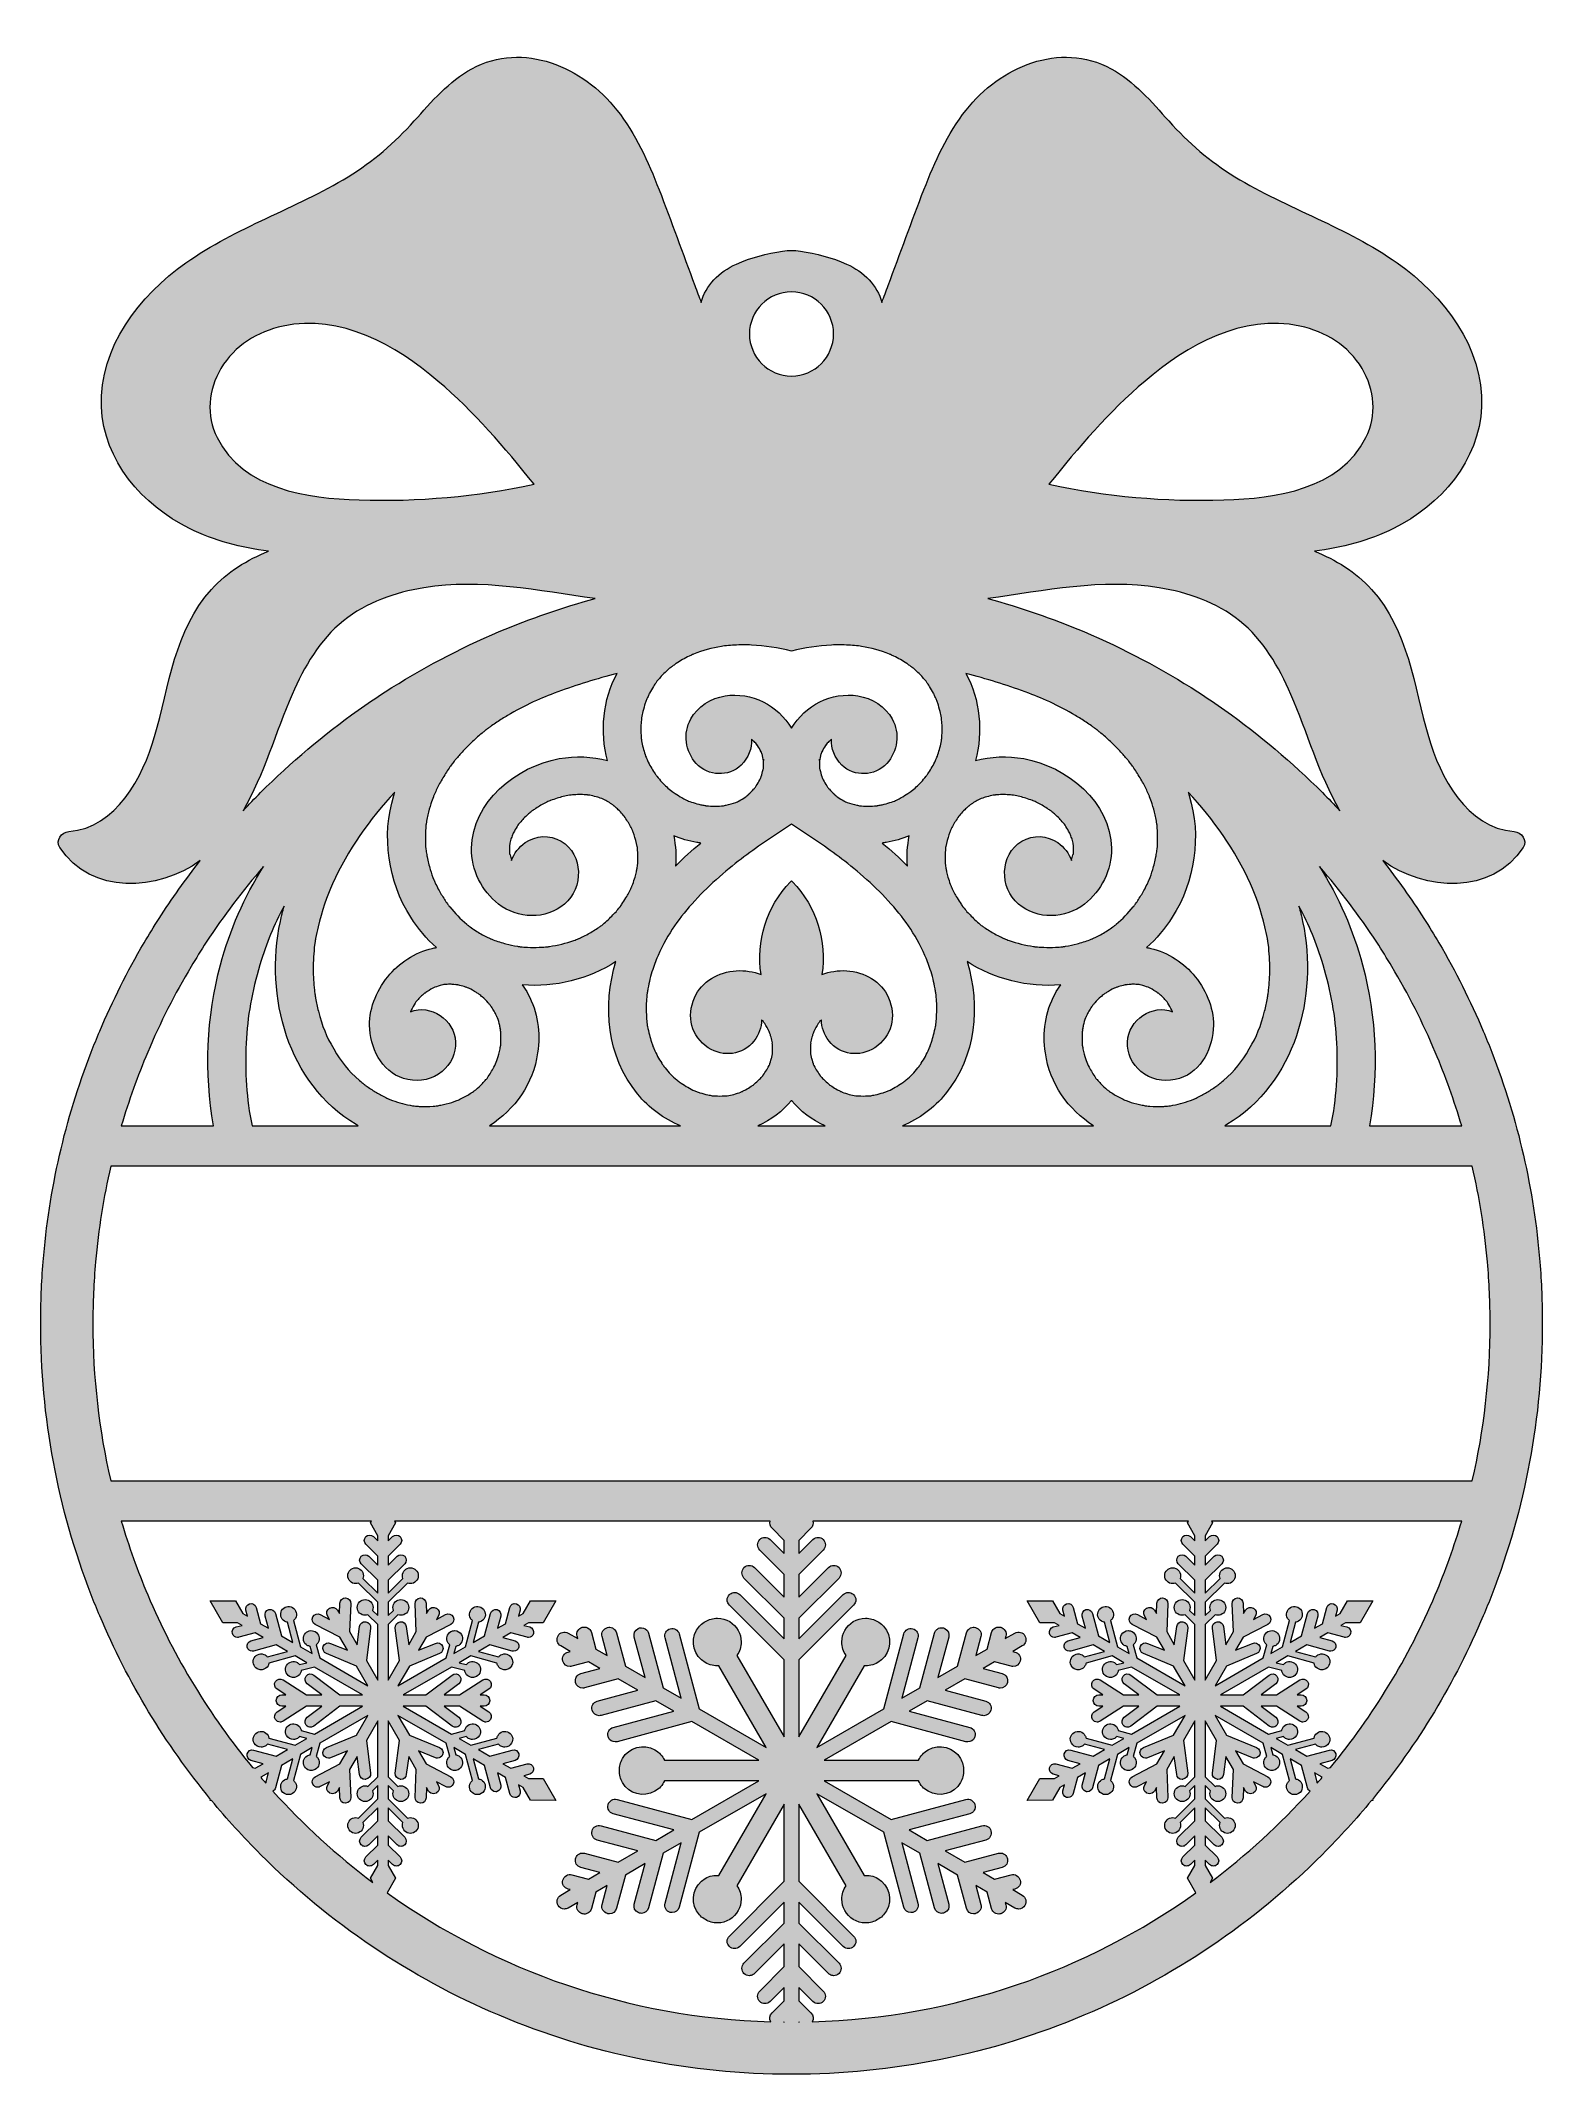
# Model space of a CAD drawing. Extents: x 466 to 614, y -640 to -438.
import ezdxf

# ---------------------------------------------------------------- set-up
doc = ezdxf.new("R2010")
doc.units = 0
doc.header["$MEASUREMENT"] = 0
doc.layers.add('Layer 1', color=7, linetype='Continuous', lineweight=0)

msp = doc.modelspace()

# ---------------------------------------------------------------- hatches: boundary and pattern name
at = {"layer": 'Layer 1', "true_color": 0x000000, "transparency": 33554687}
h = msp.add_hatch(color=18, dxfattribs=at)
h.dxf.hatch_style = 2
edge = h.paths.add_edge_path()
edge.add_spline(control_points=[(607.5, -581.15), (607.5, -581.15), (594.69, -581.15), (594.69, -581.15), (594.69, -581.15), (540, -581.15), (540, -581.15), (540, -581.15), (485.31, -581.15), (485.31, -581.15), (485.31, -581.15), (472.5, -581.15), (472.5, -581.15), (471.34, -576.14), (470.73, -570.92), (470.73, -565.56), (470.73, -563.5), (470.82, -561.46), (471, -559.45), (471.28, -556.22), (471.79, -553.05), (472.5, -549.96), (472.5, -549.96), (485.31, -549.96), (485.31, -549.96), (485.31, -549.96), (540, -549.96), (540, -549.96), (540, -549.96), (594.69, -549.96), (594.69, -549.96), (594.69, -549.96), (607.5, -549.96), (607.5, -549.96), (608.21, -553.05), (608.72, -556.22), (609, -559.45), (609.18, -561.46), (609.27, -563.5), (609.27, -565.56), (609.27, -570.92), (608.66, -576.14), (607.5, -581.15)], knot_values=[0, 0, 0, 0, 1, 1, 1, 2, 2, 2, 3, 3, 3, 4, 4, 4, 5, 5, 5, 6, 6, 6, 7, 7, 7, 8, 8, 8, 9, 9, 9, 10, 10, 10, 11, 11, 11, 12, 12, 12, 13, 13, 13, 14, 14, 14, 14], degree=3, periodic=0)
edge = h.paths.add_edge_path()
edge.add_spline(control_points=[(603.83, -592.46), (601.2, -598.68), (597.68, -604.44), (593.44, -609.58), (593.44, -609.58), (593.18, -609.65), (593.18, -609.65), (593.18, -609.65), (592.39, -609.2), (592.39, -609.2), (592.39, -609.2), (593.6, -608.87), (593.6, -608.87), (593.88, -608.8), (594.05, -608.51), (593.97, -608.23), (593.9, -607.95), (593.61, -607.78), (593.33, -607.85), (593.33, -607.85), (591.1, -608.45), (591.1, -608.45), (591.1, -608.45), (589.97, -607.8), (589.97, -607.8), (589.97, -607.8), (591.97, -607.27), (591.97, -607.27), (592.03, -607.34), (592.1, -607.41), (592.19, -607.46), (592.31, -607.53), (592.45, -607.57), (592.58, -607.57), (592.85, -607.57), (593.12, -607.43), (593.26, -607.17), (593.37, -606.99), (593.39, -606.78), (593.34, -606.58), (593.29, -606.38), (593.16, -606.21), (592.98, -606.1), (592.79, -606), (592.58, -605.97), (592.38, -606.02), (592.18, -606.08), (592.01, -606.21), (591.9, -606.39), (591.85, -606.48), (591.82, -606.57), (591.81, -606.67), (591.81, -606.67), (589.22, -607.36), (589.22, -607.36), (589.22, -607.36), (588.06, -606.7), (588.06, -606.7), (588.06, -606.7), (588.77, -606.51), (588.77, -606.51), (588.83, -606.59), (588.91, -606.65), (588.99, -606.7), (589.12, -606.77), (589.25, -606.81), (589.38, -606.81), (589.66, -606.81), (589.92, -606.67), (590.07, -606.42), (590.28, -606.04), (590.15, -605.56), (589.78, -605.34), (589.6, -605.24), (589.39, -605.21), (589.18, -605.27), (588.98, -605.32), (588.81, -605.45), (588.71, -605.63), (588.66, -605.72), (588.62, -605.82), (588.61, -605.91), (588.61, -605.91), (587.31, -606.26), (587.31, -606.26), (587.31, -606.26), (582.52, -603.5), (582.52, -603.5), (582.52, -603.5), (584.77, -603.5), (584.77, -603.5), (584.77, -603.5), (587.35, -605.48), (587.35, -605.48), (587.45, -605.55), (587.57, -605.59), (587.68, -605.59), (587.85, -605.59), (588.01, -605.52), (588.12, -605.37), (588.3, -605.13), (588.26, -604.79), (588.02, -604.6), (588.02, -604.6), (586.58, -603.5), (586.58, -603.5), (586.58, -603.5), (588.08, -603.5), (588.08, -603.5), (588.08, -603.5), (590.41, -604.99), (590.41, -604.99), (590.5, -605.05), (590.6, -605.08), (590.7, -605.08), (590.89, -605.08), (591.06, -604.99), (591.17, -604.82), (591.33, -604.57), (591.26, -604.23), (591, -604.06), (591, -604.06), (590.13, -603.51), (590.13, -603.51), (590.13, -603.51), (590.53, -603.51), (590.53, -603.51), (590.53, -603.51), (590.53, -603.51), (590.53, -603.51), (590.84, -603.51), (591.08, -603.26), (591.08, -602.96), (591.08, -602.95), (591.08, -602.95), (591.08, -602.94), (591.08, -602.94), (591.08, -602.93), (591.08, -602.93), (591.08, -602.62), (590.84, -602.38), (590.53, -602.38), (590.53, -602.38), (590.53, -602.38), (590.53, -602.38), (590.53, -602.38), (590.13, -602.38), (590.13, -602.38), (590.13, -602.38), (591, -601.82), (591, -601.82), (591.26, -601.66), (591.33, -601.32), (591.17, -601.06), (591.01, -600.81), (590.67, -600.73), (590.41, -600.9), (590.41, -600.9), (588.08, -602.38), (588.08, -602.38), (588.08, -602.38), (586.58, -602.38), (586.58, -602.38), (586.58, -602.38), (588.02, -601.28), (588.02, -601.28), (588.26, -601.1), (588.3, -600.75), (588.12, -600.51), (587.93, -600.27), (587.59, -600.22), (587.35, -600.41), (587.35, -600.41), (584.77, -602.39), (584.77, -602.39), (584.77, -602.39), (582.52, -602.39), (582.52, -602.39), (582.52, -602.39), (587.31, -599.62), (587.31, -599.62), (587.31, -599.62), (588.61, -599.97), (588.61, -599.97), (588.62, -600.07), (588.66, -600.17), (588.71, -600.25), (588.81, -600.44), (588.98, -600.57), (589.18, -600.62), (589.25, -600.64), (589.32, -600.65), (589.39, -600.65), (589.52, -600.65), (589.66, -600.61), (589.78, -600.54), (590.15, -600.32), (590.28, -599.84), (590.07, -599.47), (589.85, -599.1), (589.37, -598.97), (588.99, -599.18), (588.91, -599.23), (588.83, -599.3), (588.77, -599.38), (588.77, -599.38), (588.06, -599.19), (588.06, -599.19), (588.06, -599.19), (589.22, -598.52), (589.22, -598.52), (589.22, -598.52), (591.81, -599.22), (591.81, -599.22), (591.82, -599.31), (591.85, -599.41), (591.9, -599.5), (592.01, -599.68), (592.18, -599.81), (592.38, -599.86), (592.45, -599.88), (592.52, -599.89), (592.58, -599.89), (592.72, -599.89), (592.85, -599.85), (592.98, -599.78), (593.16, -599.68), (593.29, -599.51), (593.34, -599.31), (593.39, -599.1), (593.37, -598.89), (593.26, -598.71), (593.16, -598.53), (592.99, -598.4), (592.79, -598.35), (592.58, -598.29), (592.37, -598.32), (592.19, -598.42), (592.1, -598.48), (592.03, -598.54), (591.97, -598.62), (591.97, -598.62), (589.97, -598.09), (589.97, -598.09), (589.97, -598.09), (591.1, -597.43), (591.1, -597.43), (591.1, -597.43), (593.33, -598.03), (593.33, -598.03), (593.37, -598.04), (593.42, -598.05), (593.46, -598.05), (593.7, -598.05), (593.91, -597.89), (593.97, -597.66), (594.05, -597.38), (593.88, -597.09), (593.6, -597.01), (593.6, -597.01), (592.39, -596.69), (592.39, -596.69), (592.39, -596.69), (593.18, -596.23), (593.18, -596.23), (593.18, -596.23), (594.78, -596.66), (594.78, -596.66), (594.83, -596.68), (594.87, -596.68), (594.92, -596.68), (595.15, -596.68), (595.37, -596.53), (595.43, -596.29), (595.51, -596.01), (595.34, -595.72), (595.06, -595.64), (595.06, -595.64), (594.47, -595.49), (594.47, -595.49), (594.47, -595.49), (594.93, -595.23), (594.93, -595.23), (594.93, -595.23), (596.38, -595.22), (596.38, -595.22), (596.38, -595.22), (597.65, -593.05), (597.65, -593.05), (597.65, -593.05), (595.13, -593.06), (595.13, -593.06), (595.13, -593.06), (594.4, -594.31), (594.4, -594.31), (594.4, -594.31), (593.95, -594.57), (593.95, -594.57), (593.95, -594.57), (594.1, -593.99), (594.1, -593.99), (594.18, -593.71), (594.01, -593.42), (593.73, -593.34), (593.45, -593.27), (593.16, -593.43), (593.08, -593.72), (593.08, -593.72), (592.65, -595.32), (592.65, -595.32), (592.65, -595.32), (591.87, -595.77), (591.87, -595.77), (591.87, -595.77), (592.19, -594.57), (592.19, -594.57), (592.26, -594.29), (592.1, -594), (591.82, -593.92), (591.53, -593.85), (591.24, -594.01), (591.17, -594.3), (591.17, -594.3), (590.57, -596.52), (590.57, -596.52), (590.57, -596.52), (589.44, -597.17), (589.44, -597.17), (589.44, -597.17), (589.98, -595.18), (589.98, -595.18), (590.08, -595.16), (590.17, -595.13), (590.26, -595.08), (590.63, -594.86), (590.76, -594.38), (590.55, -594.01), (590.33, -593.63), (589.85, -593.51), (589.48, -593.72), (589.29, -593.83), (589.16, -594), (589.11, -594.2), (589.06, -594.4), (589.08, -594.61), (589.19, -594.79), (589.24, -594.88), (589.31, -594.96), (589.38, -595.02), (589.38, -595.02), (588.69, -597.61), (588.69, -597.61), (588.69, -597.61), (587.53, -598.27), (587.53, -598.27), (587.53, -598.27), (587.72, -597.57), (587.72, -597.57), (587.82, -597.55), (587.92, -597.52), (588.01, -597.47), (588.19, -597.37), (588.32, -597.2), (588.37, -596.99), (588.42, -596.79), (588.4, -596.58), (588.29, -596.4), (588.19, -596.22), (588.02, -596.09), (587.82, -596.03), (587.61, -595.98), (587.4, -596.01), (587.22, -596.11), (586.85, -596.33), (586.72, -596.81), (586.93, -597.18), (586.98, -597.27), (587.05, -597.35), (587.13, -597.41), (587.13, -597.41), (586.78, -598.71), (586.78, -598.71), (586.78, -598.71), (581.99, -601.48), (581.99, -601.48), (581.99, -601.48), (583.12, -599.53), (583.12, -599.53), (583.12, -599.53), (586.12, -598.28), (586.12, -598.28), (586.4, -598.17), (586.53, -597.84), (586.42, -597.56), (586.3, -597.28), (585.98, -597.15), (585.7, -597.27), (585.7, -597.27), (584.03, -597.96), (584.03, -597.96), (584.03, -597.96), (584.78, -596.66), (584.78, -596.66), (584.78, -596.66), (587.23, -595.39), (587.23, -595.39), (587.5, -595.25), (587.6, -594.92), (587.46, -594.65), (587.32, -594.38), (586.99, -594.27), (586.72, -594.41), (586.72, -594.41), (585.81, -594.89), (585.81, -594.89), (585.81, -594.89), (586.01, -594.54), (586.01, -594.54), (586.16, -594.28), (586.07, -593.94), (585.81, -593.79), (585.8, -593.78), (585.8, -593.78), (585.79, -593.78), (585.79, -593.78), (585.79, -593.77), (585.78, -593.77), (585.52, -593.62), (585.18, -593.71), (585.03, -593.97), (585.03, -593.97), (584.83, -594.32), (584.83, -594.32), (584.83, -594.32), (584.78, -593.29), (584.78, -593.29), (584.77, -592.99), (584.51, -592.75), (584.21, -592.77), (583.91, -592.78), (583.67, -593.04), (583.68, -593.34), (583.68, -593.34), (583.81, -596.1), (583.81, -596.1), (583.81, -596.1), (583.06, -597.4), (583.06, -597.4), (583.06, -597.4), (582.82, -595.61), (582.82, -595.61), (582.78, -595.3), (582.51, -595.09), (582.21, -595.13), (581.9, -595.17), (581.69, -595.45), (581.73, -595.75), (581.73, -595.75), (582.15, -598.97), (582.15, -598.97), (582.15, -598.97), (581.03, -600.92), (581.03, -600.92), (581.03, -600.92), (581.03, -595.39), (581.03, -595.39), (581.03, -595.39), (581.99, -594.44), (581.99, -594.44), (582.08, -594.47), (582.17, -594.49), (582.28, -594.49), (582.71, -594.49), (583.06, -594.14), (583.06, -593.71), (583.06, -593.28), (582.71, -592.93), (582.28, -592.93), (581.84, -592.93), (581.49, -593.28), (581.49, -593.71), (581.49, -593.81), (581.51, -593.91), (581.55, -594), (581.55, -594), (581.03, -594.52), (581.03, -594.52), (581.03, -594.52), (581.03, -593.19), (581.03, -593.19), (581.03, -593.19), (582.93, -591.29), (582.93, -591.29), (583.02, -591.33), (583.12, -591.35), (583.22, -591.35), (583.65, -591.35), (584, -591), (584, -590.56), (584, -590.13), (583.65, -589.78), (583.22, -589.78), (582.79, -589.78), (582.44, -590.13), (582.44, -590.56), (582.44, -590.67), (582.46, -590.76), (582.49, -590.85), (582.49, -590.85), (581.03, -592.31), (581.03, -592.31), (581.03, -592.31), (581.03, -591.01), (581.03, -591.01), (581.03, -591.01), (582.66, -589.38), (582.66, -589.38), (582.87, -589.18), (582.87, -588.84), (582.66, -588.64), (582.45, -588.43), (582.12, -588.43), (581.91, -588.64), (581.91, -588.64), (581.03, -589.52), (581.03, -589.52), (581.03, -589.52), (581.03, -588.61), (581.03, -588.61), (581.03, -588.61), (582.2, -587.44), (582.2, -587.44), (582.41, -587.23), (582.41, -586.9), (582.2, -586.69), (582, -586.48), (581.66, -586.48), (581.46, -586.69), (581.46, -586.69), (581.03, -587.12), (581.03, -587.12), (581.03, -587.12), (581.03, -586.6), (581.03, -586.6), (581.03, -586.6), (581.75, -585.33), (581.75, -585.33), (581.75, -585.33), (581.65, -585.15), (581.65, -585.15), (581.65, -585.15), (598.69, -585.15), (598.69, -585.15), (598.69, -585.15), (606.45, -585.15), (606.45, -585.15), (605.71, -587.65), (604.84, -590.09), (603.83, -592.46)], knot_values=[0, 0, 0, 0, 1, 1, 1, 2, 2, 2, 3, 3, 3, 4, 4, 4, 5, 5, 5, 6, 6, 6, 7, 7, 7, 8, 8, 8, 9, 9, 9, 10, 10, 10, 11, 11, 11, 12, 12, 12, 13, 13, 13, 14, 14, 14, 15, 15, 15, 16, 16, 16, 17, 17, 17, 18, 18, 18, 19, 19, 19, 20, 20, 20, 21, 21, 21, 22, 22, 22, 23, 23, 23, 24, 24, 24, 25, 25, 25, 26, 26, 26, 27, 27, 27, 28, 28, 28, 29, 29, 29, 30, 30, 30, 31, 31, 31, 32, 32, 32, 33, 33, 33, 34, 34, 34, 35, 35, 35, 36, 36, 36, 37, 37, 37, 38, 38, 38, 39, 39, 39, 40, 40, 40, 41, 41, 41, 42, 42, 42, 43, 43, 43, 44, 44, 44, 45, 45, 45, 46, 46, 46, 47, 47, 47, 48, 48, 48, 49, 49, 49, 50, 50, 50, 51, 51, 51, 52, 52, 52, 53, 53, 53, 54, 54, 54, 55, 55, 55, 56, 56, 56, 57, 57, 57, 58, 58, 58, 59, 59, 59, 60, 60, 60, 61, 61, 61, 62, 62, 62, 63, 63, 63, 64, 64, 64, 65, 65, 65, 66, 66, 66, 67, 67, 67, 68, 68, 68, 69, 69, 69, 70, 70, 70, 71, 71, 71, 72, 72, 72, 73, 73, 73, 74, 74, 74, 75, 75, 75, 76, 76, 76, 77, 77, 77, 78, 78, 78, 79, 79, 79, 80, 80, 80, 81, 81, 81, 82, 82, 82, 83, 83, 83, 84, 84, 84, 85, 85, 85, 86, 86, 86, 87, 87, 87, 88, 88, 88, 89, 89, 89, 90, 90, 90, 91, 91, 91, 92, 92, 92, 93, 93, 93, 94, 94, 94, 95, 95, 95, 96, 96, 96, 97, 97, 97, 98, 98, 98, 99, 99, 99, 100, 100, 100, 101, 101, 101, 102, 102, 102, 103, 103, 103, 104, 104, 104, 105, 105, 105, 106, 106, 106, 107, 107, 107, 108, 108, 108, 109, 109, 109, 110, 110, 110, 111, 111, 111, 112, 112, 112, 113, 113, 113, 114, 114, 114, 115, 115, 115, 116, 116, 116, 117, 117, 117, 118, 118, 118, 119, 119, 119, 120, 120, 120, 121, 121, 121, 122, 122, 122, 123, 123, 123, 124, 124, 124, 125, 125, 125, 126, 126, 126, 127, 127, 127, 128, 128, 128, 129, 129, 129, 130, 130, 130, 131, 131, 131, 132, 132, 132, 133, 133, 133, 134, 134, 134, 135, 135, 135, 136, 136, 136, 137, 137, 137, 138, 138, 138, 139, 139, 139, 140, 140, 140, 141, 141, 141, 142, 142, 142, 143, 143, 143, 144, 144, 144, 145, 145, 145, 146, 146, 146, 147, 147, 147, 148, 148, 148, 149, 149, 149, 150, 150, 150, 151, 151, 151, 152, 152, 152, 153, 153, 153, 154, 154, 154, 155, 155, 155, 156, 156, 156, 157, 157, 157, 158, 158, 158, 159, 159, 159, 160, 160, 160, 161, 161, 161, 162, 162, 162, 163, 163, 163, 164, 164, 164, 165, 165, 165, 166, 166, 166, 167, 167, 167, 168, 168, 168, 169, 169, 169, 170, 170, 170, 171, 171, 171, 172, 172, 172, 173, 173, 173, 174, 174, 174, 175, 175, 175, 176, 176, 176, 177, 177, 177, 178, 178, 178, 179, 179, 179, 180, 180, 180, 181, 181, 181, 182, 182, 182, 183, 183, 183, 184, 184, 184, 185, 185, 185, 186, 186, 186, 186], degree=3, periodic=0)
edge = h.paths.add_edge_path()
edge.add_spline(control_points=[(592.13, -611.12), (592.13, -611.12), (591.87, -610.11), (591.87, -610.11), (591.87, -610.11), (592.63, -610.55), (592.63, -610.55), (592.46, -610.74), (592.3, -610.93), (592.13, -611.12)], knot_values=[0, 0, 0, 0, 1, 1, 1, 2, 2, 2, 3, 3, 3, 3], degree=3, periodic=0)
edge = h.paths.add_edge_path()
edge.add_spline(control_points=[(581.51, -620.98), (581.51, -620.98), (581.75, -620.55), (581.75, -620.55), (581.75, -620.55), (581.03, -619.29), (581.03, -619.29), (581.03, -619.29), (581.03, -618.77), (581.03, -618.77), (581.03, -618.77), (581.46, -619.2), (581.46, -619.2), (581.56, -619.3), (581.7, -619.35), (581.83, -619.35), (581.97, -619.35), (582.1, -619.3), (582.2, -619.2), (582.41, -618.99), (582.41, -618.66), (582.2, -618.45), (582.2, -618.45), (581.03, -617.28), (581.03, -617.28), (581.03, -617.28), (581.03, -616.37), (581.03, -616.37), (581.03, -616.37), (581.91, -617.25), (581.91, -617.25), (582.02, -617.35), (582.15, -617.4), (582.29, -617.4), (582.42, -617.4), (582.56, -617.35), (582.66, -617.25), (582.87, -617.04), (582.87, -616.71), (582.66, -616.5), (582.66, -616.5), (581.03, -614.87), (581.03, -614.87), (581.03, -614.87), (581.03, -613.57), (581.03, -613.57), (581.03, -613.57), (582.49, -615.03), (582.49, -615.03), (582.46, -615.12), (582.44, -615.22), (582.44, -615.32), (582.44, -615.75), (582.79, -616.11), (583.22, -616.11), (583.65, -616.11), (584, -615.75), (584, -615.32), (584, -614.89), (583.65, -614.54), (583.22, -614.54), (583.12, -614.54), (583.02, -614.56), (582.93, -614.6), (582.93, -614.6), (581.03, -612.7), (581.03, -612.7), (581.03, -612.7), (581.03, -611.37), (581.03, -611.37), (581.03, -611.37), (581.55, -611.88), (581.55, -611.88), (581.51, -611.97), (581.49, -612.07), (581.49, -612.18), (581.49, -612.61), (581.84, -612.96), (582.28, -612.96), (582.71, -612.96), (583.06, -612.61), (583.06, -612.18), (583.06, -611.74), (582.71, -611.39), (582.28, -611.39), (582.17, -611.39), (582.08, -611.41), (581.99, -611.45), (581.99, -611.45), (581.03, -610.49), (581.03, -610.49), (581.03, -610.49), (581.03, -604.96), (581.03, -604.96), (581.03, -604.96), (582.15, -606.91), (582.15, -606.91), (582.15, -606.91), (581.73, -610.14), (581.73, -610.14), (581.69, -610.44), (581.9, -610.71), (582.21, -610.75), (582.23, -610.76), (582.25, -610.76), (582.28, -610.76), (582.55, -610.76), (582.79, -610.56), (582.82, -610.28), (582.82, -610.28), (583.06, -608.48), (583.06, -608.48), (583.06, -608.48), (583.81, -609.79), (583.81, -609.79), (583.81, -609.79), (583.68, -612.54), (583.68, -612.54), (583.67, -612.85), (583.91, -613.1), (584.21, -613.12), (584.22, -613.12), (584.23, -613.12), (584.23, -613.12), (584.53, -613.12), (584.77, -612.89), (584.78, -612.59), (584.78, -612.59), (584.83, -611.56), (584.83, -611.56), (584.83, -611.56), (585.03, -611.91), (585.03, -611.91), (585.13, -612.09), (585.32, -612.19), (585.51, -612.19), (585.6, -612.19), (585.7, -612.16), (585.78, -612.11), (585.79, -612.11), (585.79, -612.11), (585.79, -612.11), (585.8, -612.1), (585.8, -612.1), (585.81, -612.1), (586.07, -611.95), (586.16, -611.61), (586.01, -611.35), (586.01, -611.35), (585.81, -611), (585.81, -611), (585.81, -611), (586.72, -611.47), (586.72, -611.47), (586.8, -611.52), (586.89, -611.54), (586.97, -611.54), (587.17, -611.54), (587.37, -611.43), (587.46, -611.24), (587.6, -610.97), (587.5, -610.64), (587.23, -610.5), (587.23, -610.5), (584.78, -609.23), (584.78, -609.23), (584.78, -609.23), (584.03, -607.93), (584.03, -607.93), (584.03, -607.93), (585.7, -608.62), (585.7, -608.62), (585.77, -608.65), (585.84, -608.66), (585.91, -608.66), (586.13, -608.66), (586.33, -608.53), (586.42, -608.32), (586.53, -608.04), (586.4, -607.72), (586.12, -607.6), (586.12, -607.6), (583.12, -606.36), (583.12, -606.36), (583.12, -606.36), (581.99, -604.41), (581.99, -604.41), (581.99, -604.41), (586.78, -607.18), (586.78, -607.18), (586.78, -607.18), (587.13, -608.48), (587.13, -608.48), (587.05, -608.54), (586.99, -608.61), (586.93, -608.7), (586.83, -608.88), (586.8, -609.1), (586.86, -609.3), (586.91, -609.5), (587.04, -609.67), (587.22, -609.77), (587.34, -609.84), (587.48, -609.88), (587.61, -609.88), (587.68, -609.88), (587.75, -609.87), (587.82, -609.85), (588.02, -609.8), (588.19, -609.67), (588.29, -609.49), (588.51, -609.11), (588.38, -608.63), (588.01, -608.42), (587.92, -608.36), (587.82, -608.33), (587.72, -608.32), (587.72, -608.32), (587.53, -607.61), (587.53, -607.61), (587.53, -607.61), (588.69, -608.28), (588.69, -608.28), (588.69, -608.28), (589.38, -610.87), (589.38, -610.87), (589.31, -610.93), (589.24, -611), (589.19, -611.09), (588.97, -611.47), (589.1, -611.95), (589.48, -612.16), (589.6, -612.23), (589.73, -612.27), (589.87, -612.27), (590.14, -612.27), (590.4, -612.13), (590.55, -611.88), (590.76, -611.5), (590.63, -611.02), (590.26, -610.8), (590.17, -610.75), (590.08, -610.72), (589.98, -610.71), (589.98, -610.71), (589.44, -608.71), (589.44, -608.71), (589.44, -608.71), (590.57, -609.37), (590.57, -609.37), (590.57, -609.37), (591.17, -611.59), (591.17, -611.59), (591.21, -611.73), (591.3, -611.85), (591.42, -611.92), (588.42, -615.24), (585.1, -618.28), (581.51, -620.98)], knot_values=[0, 0, 0, 0, 1, 1, 1, 2, 2, 2, 3, 3, 3, 4, 4, 4, 5, 5, 5, 6, 6, 6, 7, 7, 7, 8, 8, 8, 9, 9, 9, 10, 10, 10, 11, 11, 11, 12, 12, 12, 13, 13, 13, 14, 14, 14, 15, 15, 15, 16, 16, 16, 17, 17, 17, 18, 18, 18, 19, 19, 19, 20, 20, 20, 21, 21, 21, 22, 22, 22, 23, 23, 23, 24, 24, 24, 25, 25, 25, 26, 26, 26, 27, 27, 27, 28, 28, 28, 29, 29, 29, 30, 30, 30, 31, 31, 31, 32, 32, 32, 33, 33, 33, 34, 34, 34, 35, 35, 35, 36, 36, 36, 37, 37, 37, 38, 38, 38, 39, 39, 39, 40, 40, 40, 41, 41, 41, 42, 42, 42, 43, 43, 43, 44, 44, 44, 45, 45, 45, 46, 46, 46, 47, 47, 47, 48, 48, 48, 49, 49, 49, 50, 50, 50, 51, 51, 51, 52, 52, 52, 53, 53, 53, 54, 54, 54, 55, 55, 55, 56, 56, 56, 57, 57, 57, 58, 58, 58, 59, 59, 59, 60, 60, 60, 61, 61, 61, 62, 62, 62, 63, 63, 63, 64, 64, 64, 65, 65, 65, 66, 66, 66, 67, 67, 67, 68, 68, 68, 69, 69, 69, 70, 70, 70, 71, 71, 71, 72, 72, 72, 73, 73, 73, 74, 74, 74, 75, 75, 75, 76, 76, 76, 77, 77, 77, 78, 78, 78, 79, 79, 79, 80, 80, 80, 81, 81, 81, 82, 82, 82, 83, 83, 83, 84, 84, 84, 85, 85, 85, 86, 86, 86, 86], degree=3, periodic=0)
edge = h.paths.add_edge_path()
edge.add_spline(control_points=[(542.05, -634.79), (542.21, -634.51), (542.17, -634.15), (541.93, -633.91), (541.93, -633.91), (540.73, -632.71), (540.73, -632.71), (540.73, -632.71), (540.73, -631.39), (540.73, -631.39), (540.73, -631.39), (542.12, -632.78), (542.12, -632.78), (542.26, -632.92), (542.45, -632.99), (542.64, -632.99), (542.83, -632.99), (543.01, -632.92), (543.15, -632.78), (543.44, -632.49), (543.44, -632.03), (543.15, -631.74), (543.15, -631.74), (540.73, -629.32), (540.73, -629.32), (540.73, -629.32), (540.73, -627.07), (540.73, -627.07), (540.73, -627.07), (543.67, -630.01), (543.67, -630.01), (543.71, -630.04), (543.75, -630.07), (543.79, -630.1), (543.91, -630.18), (544.05, -630.22), (544.19, -630.22), (544.38, -630.22), (544.56, -630.15), (544.71, -630.01), (544.99, -629.72), (544.99, -629.25), (544.71, -628.97), (544.71, -628.97), (540.73, -625), (540.73, -625), (540.73, -625), (540.73, -622.93), (540.73, -622.93), (540.73, -622.93), (545.13, -627.32), (545.13, -627.32), (545.27, -627.47), (545.46, -627.54), (545.65, -627.54), (545.84, -627.54), (546.02, -627.47), (546.16, -627.32), (546.45, -627.04), (546.45, -626.58), (546.16, -626.29), (546.16, -626.29), (540.73, -620.86), (540.73, -620.86), (540.73, -620.86), (540.73, -613.22), (540.73, -613.22), (540.73, -613.22), (545.41, -621.31), (545.41, -621.31), (545.15, -621.69), (544.99, -622.14), (544.99, -622.64), (544.99, -623.04), (545.1, -623.42), (545.28, -623.76), (545.67, -624.49), (546.45, -624.99), (547.34, -624.99), (547.78, -624.99), (548.19, -624.87), (548.54, -624.66), (548.71, -624.57), (548.88, -624.44), (549.02, -624.3), (549.17, -624.15), (549.3, -623.98), (549.41, -623.8), (550.06, -622.67), (549.67, -621.23), (548.55, -620.58), (548.12, -620.34), (547.65, -620.24), (547.19, -620.28), (547.19, -620.28), (542.52, -612.18), (542.52, -612.18), (542.52, -612.18), (549.14, -616), (549.14, -616), (549.14, -616), (551.13, -623.42), (551.13, -623.42), (551.21, -623.75), (551.51, -623.97), (551.83, -623.97), (551.9, -623.97), (551.96, -623.96), (552.02, -623.94), (552.41, -623.84), (552.65, -623.44), (552.54, -623.04), (552.54, -623.04), (550.93, -617.04), (550.93, -617.04), (550.93, -617.04), (552.72, -618.07), (552.72, -618.07), (552.72, -618.07), (554.18, -623.5), (554.18, -623.5), (554.26, -623.83), (554.56, -624.04), (554.88, -624.04), (554.95, -624.04), (555.01, -624.04), (555.07, -624.02), (555.12, -624.01), (555.17, -623.99), (555.21, -623.97), (555.52, -623.82), (555.68, -623.47), (555.59, -623.12), (555.59, -623.12), (554.52, -619.11), (554.52, -619.11), (554.52, -619.11), (556.47, -620.24), (556.47, -620.24), (556.47, -620.24), (557.35, -623.54), (557.35, -623.54), (557.44, -623.87), (557.74, -624.09), (558.06, -624.09), (558.09, -624.09), (558.12, -624.09), (558.16, -624.08), (558.19, -624.08), (558.22, -624.07), (558.25, -624.06), (558.64, -623.96), (558.88, -623.56), (558.77, -623.17), (558.77, -623.17), (558.26, -621.27), (558.26, -621.27), (558.26, -621.27), (559.4, -621.93), (559.4, -621.93), (559.4, -621.93), (559.84, -623.57), (559.84, -623.57), (559.87, -623.69), (559.93, -623.8), (560.02, -623.88), (560.15, -624.03), (560.34, -624.11), (560.55, -624.11), (560.61, -624.11), (560.67, -624.1), (560.74, -624.09), (561.13, -623.98), (561.36, -623.58), (561.25, -623.19), (561.25, -623.19), (561.2, -622.96), (561.2, -622.96), (561.2, -622.96), (562.15, -623.52), (562.15, -623.52), (562.27, -623.58), (562.39, -623.61), (562.52, -623.61), (562.77, -623.61), (563.01, -623.48), (563.15, -623.25), (563.35, -622.9), (563.23, -622.45), (562.88, -622.25), (562.88, -622.25), (561.93, -621.69), (561.93, -621.69), (561.93, -621.69), (562.15, -621.64), (562.15, -621.64), (562.54, -621.53), (562.78, -621.13), (562.67, -620.74), (562.56, -620.35), (562.16, -620.11), (561.77, -620.22), (561.77, -620.22), (560.13, -620.66), (560.13, -620.66), (560.13, -620.66), (559, -620), (559, -620), (559, -620), (560.89, -619.49), (560.89, -619.49), (561.28, -619.39), (561.51, -618.99), (561.41, -618.6), (561.4, -618.57), (561.39, -618.55), (561.38, -618.53), (561.25, -618.18), (560.88, -617.98), (560.51, -618.08), (560.51, -618.08), (557.2, -618.97), (557.2, -618.97), (557.2, -618.97), (555.25, -617.84), (555.25, -617.84), (555.25, -617.84), (559.26, -616.77), (559.26, -616.77), (559.65, -616.66), (559.89, -616.26), (559.78, -615.87), (559.68, -615.48), (559.27, -615.24), (558.88, -615.35), (558.88, -615.35), (553.45, -616.8), (553.45, -616.8), (553.45, -616.8), (551.67, -615.77), (551.67, -615.77), (551.67, -615.77), (557.67, -614.16), (557.67, -614.16), (558.06, -614.06), (558.29, -613.66), (558.19, -613.27), (558.08, -612.87), (557.68, -612.64), (557.29, -612.75), (557.29, -612.75), (549.87, -614.73), (549.87, -614.73), (549.87, -614.73), (543.25, -610.91), (543.25, -610.91), (543.25, -610.91), (552.6, -610.91), (552.6, -610.91), (552.79, -611.33), (553.11, -611.69), (553.54, -611.94), (554.67, -612.58), (556.11, -612.2), (556.76, -611.08), (556.97, -610.7), (557.07, -610.29), (557.07, -609.88), (557.07, -609.48), (556.97, -609.07), (556.76, -608.69), (556.11, -607.56), (554.67, -607.18), (553.54, -607.83), (553.11, -608.07), (552.79, -608.44), (552.6, -608.85), (552.6, -608.85), (543.25, -608.85), (543.25, -608.85), (543.25, -608.85), (549.87, -605.03), (549.87, -605.03), (549.87, -605.03), (557.29, -607.02), (557.29, -607.02), (557.35, -607.03), (557.42, -607.04), (557.48, -607.04), (557.76, -607.04), (558.03, -606.88), (558.15, -606.62), (558.16, -606.58), (558.18, -606.54), (558.19, -606.5), (558.29, -606.11), (558.06, -605.71), (557.67, -605.6), (557.67, -605.6), (551.67, -603.99), (551.67, -603.99), (551.67, -603.99), (553.45, -602.96), (553.45, -602.96), (553.45, -602.96), (558.88, -604.42), (558.88, -604.42), (558.95, -604.43), (559.01, -604.44), (559.07, -604.44), (559.4, -604.44), (559.69, -604.23), (559.78, -603.9), (559.89, -603.51), (559.65, -603.11), (559.26, -603), (559.26, -603), (555.25, -601.92), (555.25, -601.92), (555.25, -601.92), (557.2, -600.8), (557.2, -600.8), (557.2, -600.8), (560.51, -601.68), (560.51, -601.68), (560.57, -601.7), (560.64, -601.71), (560.7, -601.71), (561.02, -601.71), (561.32, -601.49), (561.41, -601.16), (561.51, -600.77), (561.28, -600.37), (560.89, -600.27), (560.89, -600.27), (559, -599.76), (559, -599.76), (559, -599.76), (560.13, -599.1), (560.13, -599.1), (560.13, -599.1), (561.77, -599.54), (561.77, -599.54), (561.83, -599.56), (561.9, -599.57), (561.96, -599.57), (562.29, -599.57), (562.58, -599.35), (562.67, -599.03), (562.78, -598.64), (562.54, -598.23), (562.15, -598.13), (562.15, -598.13), (561.93, -598.07), (561.93, -598.07), (561.93, -598.07), (562.88, -597.52), (562.88, -597.52), (563.23, -597.32), (563.35, -596.87), (563.15, -596.52), (562.95, -596.17), (562.5, -596.05), (562.15, -596.25), (562.15, -596.25), (561.2, -596.8), (561.2, -596.8), (561.2, -596.8), (561.25, -596.57), (561.25, -596.57), (561.36, -596.18), (561.13, -595.78), (560.74, -595.68), (560.49, -595.61), (560.24, -595.68), (560.07, -595.83), (559.96, -595.92), (559.88, -596.05), (559.84, -596.2), (559.84, -596.2), (559.4, -597.83), (559.4, -597.83), (559.4, -597.83), (558.26, -598.49), (558.26, -598.49), (558.26, -598.49), (558.77, -596.6), (558.77, -596.6), (558.88, -596.21), (558.64, -595.8), (558.25, -595.7), (558.08, -595.65), (557.91, -595.67), (557.76, -595.74), (557.74, -595.75), (557.72, -595.76), (557.7, -595.77), (557.66, -595.8), (557.62, -595.83), (557.58, -595.86), (557.47, -595.95), (557.39, -596.07), (557.35, -596.22), (557.35, -596.22), (556.47, -599.53), (556.47, -599.53), (556.47, -599.53), (554.52, -600.65), (554.52, -600.65), (554.52, -600.65), (555.59, -596.64), (555.59, -596.64), (555.68, -596.3), (555.52, -595.95), (555.21, -595.8), (555.17, -595.77), (555.12, -595.76), (555.07, -595.74), (554.9, -595.7), (554.73, -595.72), (554.58, -595.78), (554.54, -595.8), (554.5, -595.83), (554.46, -595.86), (554.42, -595.88), (554.38, -595.91), (554.35, -595.95), (554.27, -596.03), (554.21, -596.14), (554.18, -596.26), (554.18, -596.26), (552.72, -601.69), (552.72, -601.69), (552.72, -601.69), (550.93, -602.72), (550.93, -602.72), (550.93, -602.72), (552.54, -596.72), (552.54, -596.72), (552.65, -596.33), (552.41, -595.93), (552.02, -595.82), (551.63, -595.72), (551.23, -595.95), (551.13, -596.34), (551.13, -596.34), (549.14, -603.76), (549.14, -603.76), (549.14, -603.76), (542.52, -607.58), (542.52, -607.58), (542.52, -607.58), (547.19, -599.49), (547.19, -599.49), (547.65, -599.53), (548.12, -599.43), (548.55, -599.18), (549.67, -598.53), (550.06, -597.09), (549.41, -595.97), (549.19, -595.59), (548.89, -595.3), (548.54, -595.1), (548.36, -595), (548.17, -594.92), (547.97, -594.86), (547.77, -594.81), (547.56, -594.78), (547.34, -594.78), (546.45, -594.78), (545.67, -595.27), (545.28, -596.01), (545.1, -596.34), (544.99, -596.72), (544.99, -597.13), (544.99, -597.62), (545.15, -598.08), (545.41, -598.46), (545.41, -598.46), (540.73, -606.55), (540.73, -606.55), (540.73, -606.55), (540.73, -598.91), (540.73, -598.91), (540.73, -598.91), (546.16, -593.48), (546.16, -593.48), (546.45, -593.19), (546.45, -592.73), (546.16, -592.44), (546.15, -592.42), (546.13, -592.4), (546.11, -592.39), (545.82, -592.15), (545.4, -592.17), (545.13, -592.44), (545.13, -592.44), (540.73, -596.83), (540.73, -596.83), (540.73, -596.83), (540.73, -594.77), (540.73, -594.77), (540.73, -594.77), (544.71, -590.8), (544.71, -590.8), (544.99, -590.51), (544.99, -590.04), (544.71, -589.76), (544.42, -589.47), (543.96, -589.47), (543.67, -589.76), (543.67, -589.76), (540.73, -592.7), (540.73, -592.7), (540.73, -592.7), (540.73, -590.45), (540.73, -590.45), (540.73, -590.45), (540.73, -590.44), (540.73, -590.44), (540.73, -590.44), (543.15, -588.02), (543.15, -588.02), (543.44, -587.73), (543.44, -587.27), (543.15, -586.98), (542.87, -586.7), (542.41, -586.7), (542.12, -586.98), (542.12, -586.98), (540.73, -588.37), (540.73, -588.37), (540.73, -588.37), (540.73, -587.06), (540.73, -587.06), (540.73, -587.06), (541.93, -585.86), (541.93, -585.86), (542.12, -585.67), (542.19, -585.39), (542.12, -585.15), (542.12, -585.15), (579.36, -585.15), (579.36, -585.15), (579.36, -585.15), (579.26, -585.33), (579.26, -585.33), (579.26, -585.33), (579.98, -586.6), (579.98, -586.6), (579.98, -586.6), (579.98, -587.12), (579.98, -587.12), (579.98, -587.12), (579.55, -586.69), (579.55, -586.69), (579.34, -586.48), (579.01, -586.48), (578.8, -586.69), (578.6, -586.9), (578.6, -587.23), (578.8, -587.44), (578.8, -587.44), (579.98, -588.61), (579.98, -588.61), (579.98, -588.61), (579.98, -589.52), (579.98, -589.52), (579.98, -589.52), (579.09, -588.64), (579.09, -588.64), (578.89, -588.43), (578.55, -588.43), (578.35, -588.64), (578.14, -588.84), (578.14, -589.18), (578.35, -589.38), (578.35, -589.38), (579.98, -591.01), (579.98, -591.01), (579.98, -591.01), (579.98, -592.31), (579.98, -592.31), (579.98, -592.31), (578.52, -590.85), (578.52, -590.85), (578.55, -590.76), (578.57, -590.67), (578.57, -590.56), (578.57, -590.13), (578.22, -589.78), (577.79, -589.78), (577.36, -589.78), (577, -590.13), (577, -590.56), (577, -591), (577.36, -591.35), (577.79, -591.35), (577.89, -591.35), (577.99, -591.33), (578.08, -591.29), (578.08, -591.29), (579.98, -593.19), (579.98, -593.19), (579.98, -593.19), (579.98, -594.52), (579.98, -594.52), (579.98, -594.52), (579.46, -594), (579.46, -594), (579.49, -593.91), (579.52, -593.81), (579.52, -593.71), (579.52, -593.28), (579.16, -592.93), (578.73, -592.93), (578.3, -592.93), (577.95, -593.28), (577.95, -593.71), (577.95, -594.14), (578.3, -594.49), (578.73, -594.49), (578.83, -594.49), (578.93, -594.47), (579.02, -594.44), (579.02, -594.44), (579.98, -595.39), (579.98, -595.39), (579.98, -595.39), (579.98, -600.92), (579.98, -600.92), (579.98, -600.92), (578.85, -598.97), (578.85, -598.97), (578.85, -598.97), (579.28, -595.75), (579.28, -595.75), (579.32, -595.45), (579.1, -595.17), (578.8, -595.13), (578.5, -595.09), (578.23, -595.3), (578.19, -595.61), (578.19, -595.61), (577.95, -597.4), (577.95, -597.4), (577.95, -597.4), (577.2, -596.1), (577.2, -596.1), (577.2, -596.1), (577.32, -593.34), (577.32, -593.34), (577.34, -593.04), (577.1, -592.78), (576.8, -592.77), (576.5, -592.75), (576.24, -592.99), (576.22, -593.29), (576.22, -593.29), (576.18, -594.32), (576.18, -594.32), (576.18, -594.32), (575.98, -593.97), (575.98, -593.97), (575.83, -593.71), (575.49, -593.62), (575.23, -593.77), (575.22, -593.77), (575.22, -593.78), (575.21, -593.78), (575.21, -593.78), (575.2, -593.78), (575.2, -593.79), (574.94, -593.94), (574.85, -594.28), (575, -594.54), (575, -594.54), (575.2, -594.89), (575.2, -594.89), (575.2, -594.89), (574.29, -594.41), (574.29, -594.41), (574.02, -594.27), (573.68, -594.38), (573.54, -594.65), (573.4, -594.92), (573.51, -595.25), (573.78, -595.39), (573.78, -595.39), (576.23, -596.66), (576.23, -596.66), (576.23, -596.66), (576.98, -597.96), (576.98, -597.96), (576.98, -597.96), (575.31, -597.27), (575.31, -597.27), (575.03, -597.15), (574.71, -597.28), (574.59, -597.56), (574.47, -597.84), (574.61, -598.17), (574.89, -598.28), (574.89, -598.28), (577.89, -599.53), (577.89, -599.53), (577.89, -599.53), (579.02, -601.48), (579.02, -601.48), (579.02, -601.48), (574.23, -598.71), (574.23, -598.71), (574.23, -598.71), (573.88, -597.41), (573.88, -597.41), (573.96, -597.35), (574.02, -597.27), (574.07, -597.18), (574.29, -596.81), (574.16, -596.33), (573.79, -596.11), (573.66, -596.04), (573.53, -596.01), (573.4, -596.01), (573.12, -596.01), (572.86, -596.15), (572.72, -596.4), (572.5, -596.77), (572.63, -597.25), (573, -597.47), (573.09, -597.52), (573.19, -597.55), (573.28, -597.57), (573.28, -597.57), (573.47, -598.27), (573.47, -598.27), (573.47, -598.27), (572.32, -597.61), (572.32, -597.61), (572.32, -597.61), (571.62, -595.02), (571.62, -595.02), (571.7, -594.96), (571.77, -594.88), (571.82, -594.79), (571.92, -594.61), (571.95, -594.4), (571.9, -594.2), (571.84, -594), (571.71, -593.83), (571.53, -593.72), (571.35, -593.62), (571.14, -593.59), (570.94, -593.64), (570.73, -593.7), (570.57, -593.83), (570.46, -594.01), (570.24, -594.38), (570.37, -594.86), (570.75, -595.08), (570.84, -595.13), (570.93, -595.16), (571.03, -595.18), (571.03, -595.18), (571.56, -597.17), (571.56, -597.17), (571.56, -597.17), (570.44, -596.52), (570.44, -596.52), (570.44, -596.52), (569.84, -594.3), (569.84, -594.3), (569.76, -594.01), (569.47, -593.85), (569.19, -593.92), (568.91, -594), (568.74, -594.29), (568.82, -594.57), (568.82, -594.57), (569.14, -595.77), (569.14, -595.77), (569.14, -595.77), (568.36, -595.32), (568.36, -595.32), (568.36, -595.32), (567.93, -593.72), (567.93, -593.72), (567.85, -593.43), (567.56, -593.27), (567.28, -593.34), (567, -593.42), (566.83, -593.71), (566.91, -593.99), (566.91, -593.99), (567.06, -594.57), (567.06, -594.57), (567.06, -594.57), (566.61, -594.31), (566.61, -594.31), (566.61, -594.31), (565.88, -593.06), (565.88, -593.06), (565.88, -593.06), (563.36, -593.05), (563.36, -593.05), (563.36, -593.05), (564.63, -595.22), (564.63, -595.22), (564.63, -595.22), (566.08, -595.23), (566.08, -595.23), (566.08, -595.23), (566.53, -595.49), (566.53, -595.49), (566.53, -595.49), (565.95, -595.64), (565.95, -595.64), (565.67, -595.72), (565.5, -596.01), (565.58, -596.29), (565.64, -596.53), (565.85, -596.68), (566.09, -596.68), (566.13, -596.68), (566.18, -596.68), (566.22, -596.66), (566.22, -596.66), (567.83, -596.23), (567.83, -596.23), (567.83, -596.23), (568.61, -596.69), (568.61, -596.69), (568.61, -596.69), (567.41, -597.01), (567.41, -597.01), (567.13, -597.09), (566.96, -597.38), (567.04, -597.66), (567.1, -597.89), (567.31, -598.05), (567.55, -598.05), (567.59, -598.05), (567.64, -598.04), (567.68, -598.03), (567.68, -598.03), (569.91, -597.43), (569.91, -597.43), (569.91, -597.43), (571.04, -598.09), (571.04, -598.09), (571.04, -598.09), (569.04, -598.62), (569.04, -598.62), (568.98, -598.54), (568.91, -598.48), (568.82, -598.42), (568.64, -598.32), (568.42, -598.29), (568.22, -598.35), (568.02, -598.4), (567.85, -598.53), (567.75, -598.71), (567.53, -599.09), (567.66, -599.57), (568.03, -599.78), (568.15, -599.85), (568.29, -599.89), (568.42, -599.89), (568.49, -599.89), (568.56, -599.88), (568.63, -599.86), (568.83, -599.81), (569, -599.68), (569.1, -599.5), (569.16, -599.41), (569.19, -599.31), (569.2, -599.22), (569.2, -599.22), (571.79, -598.52), (571.79, -598.52), (571.79, -598.52), (572.95, -599.19), (572.95, -599.19), (572.95, -599.19), (572.24, -599.38), (572.24, -599.38), (572.18, -599.3), (572.1, -599.23), (572.01, -599.18), (571.64, -598.97), (571.16, -599.1), (570.94, -599.47), (570.84, -599.65), (570.81, -599.86), (570.86, -600.06), (570.92, -600.27), (571.05, -600.44), (571.23, -600.54), (571.35, -600.61), (571.48, -600.65), (571.62, -600.65), (571.69, -600.65), (571.76, -600.64), (571.83, -600.62), (572.03, -600.57), (572.2, -600.44), (572.3, -600.25), (572.35, -600.17), (572.38, -600.07), (572.4, -599.97), (572.4, -599.97), (573.7, -599.62), (573.7, -599.62), (573.7, -599.62), (578.49, -602.39), (578.49, -602.39), (578.49, -602.39), (576.24, -602.39), (576.24, -602.39), (576.24, -602.39), (573.66, -600.41), (573.66, -600.41), (573.42, -600.22), (573.07, -600.27), (572.89, -600.51), (572.7, -600.75), (572.75, -601.1), (572.99, -601.28), (572.99, -601.28), (574.43, -602.38), (574.43, -602.38), (574.43, -602.38), (572.92, -602.38), (572.92, -602.38), (572.92, -602.38), (570.6, -600.9), (570.6, -600.9), (570.34, -600.73), (570, -600.81), (569.84, -601.06), (569.68, -601.32), (569.75, -601.66), (570.01, -601.82), (570.01, -601.82), (570.88, -602.38), (570.88, -602.38), (570.88, -602.38), (570.47, -602.38), (570.47, -602.38), (570.47, -602.38), (570.47, -602.38), (570.47, -602.38), (570.17, -602.38), (569.92, -602.62), (569.92, -602.93), (569.92, -602.93), (569.92, -602.94), (569.92, -602.94), (569.92, -602.95), (569.92, -602.95), (569.92, -602.96), (569.92, -603.26), (570.17, -603.51), (570.47, -603.51), (570.47, -603.51), (570.47, -603.51), (570.47, -603.51), (570.47, -603.51), (570.88, -603.51), (570.88, -603.51), (570.88, -603.51), (570.01, -604.06), (570.01, -604.06), (569.75, -604.23), (569.68, -604.57), (569.84, -604.82), (569.94, -604.99), (570.12, -605.08), (570.3, -605.08), (570.4, -605.08), (570.51, -605.05), (570.6, -604.99), (570.6, -604.99), (572.92, -603.5), (572.92, -603.5), (572.92, -603.5), (574.43, -603.5), (574.43, -603.5), (574.43, -603.5), (572.99, -604.6), (572.99, -604.6), (572.75, -604.79), (572.7, -605.13), (572.89, -605.37), (573, -605.52), (573.16, -605.59), (573.33, -605.59), (573.44, -605.59), (573.56, -605.55), (573.66, -605.48), (573.66, -605.48), (576.24, -603.5), (576.24, -603.5), (576.24, -603.5), (578.49, -603.5), (578.49, -603.5), (578.49, -603.5), (573.7, -606.26), (573.7, -606.26), (573.7, -606.26), (572.4, -605.91), (572.4, -605.91), (572.38, -605.82), (572.35, -605.72), (572.3, -605.63), (572.2, -605.45), (572.03, -605.32), (571.83, -605.27), (571.62, -605.21), (571.41, -605.24), (571.23, -605.34), (570.86, -605.56), (570.73, -606.04), (570.94, -606.42), (571.09, -606.67), (571.35, -606.81), (571.62, -606.81), (571.76, -606.81), (571.89, -606.77), (572.01, -606.7), (572.1, -606.65), (572.18, -606.59), (572.24, -606.51), (572.24, -606.51), (572.95, -606.7), (572.95, -606.7), (572.95, -606.7), (571.79, -607.36), (571.79, -607.36), (571.79, -607.36), (569.2, -606.67), (569.2, -606.67), (569.19, -606.57), (569.16, -606.48), (569.1, -606.39), (569, -606.21), (568.83, -606.08), (568.63, -606.02), (568.43, -605.97), (568.21, -606), (568.03, -606.1), (567.85, -606.21), (567.72, -606.38), (567.67, -606.58), (567.61, -606.78), (567.64, -606.99), (567.75, -607.17), (567.89, -607.42), (568.16, -607.57), (568.43, -607.57), (568.56, -607.57), (568.69, -607.53), (568.82, -607.46), (568.91, -607.41), (568.98, -607.34), (569.04, -607.27), (569.04, -607.27), (571.04, -607.8), (571.04, -607.8), (571.04, -607.8), (569.91, -608.45), (569.91, -608.45), (569.91, -608.45), (567.68, -607.85), (567.68, -607.85), (567.4, -607.78), (567.11, -607.95), (567.04, -608.23), (566.96, -608.51), (567.13, -608.8), (567.41, -608.87), (567.41, -608.87), (568.61, -609.2), (568.61, -609.2), (568.61, -609.2), (567.83, -609.65), (567.83, -609.65), (567.83, -609.65), (566.22, -609.22), (566.22, -609.22), (565.94, -609.15), (565.65, -609.31), (565.58, -609.6), (565.5, -609.88), (565.67, -610.17), (565.95, -610.24), (565.95, -610.24), (566.53, -610.4), (566.53, -610.4), (566.53, -610.4), (566.08, -610.66), (566.08, -610.66), (566.08, -610.66), (564.63, -610.67), (564.63, -610.67), (564.63, -610.67), (563.36, -612.84), (563.36, -612.84), (563.36, -612.84), (565.88, -612.83), (565.88, -612.83), (565.88, -612.83), (566.61, -611.57), (566.61, -611.57), (566.61, -611.57), (567.06, -611.31), (567.06, -611.31), (567.06, -611.31), (566.91, -611.9), (566.91, -611.9), (566.83, -612.18), (567, -612.47), (567.28, -612.54), (567.32, -612.55), (567.37, -612.56), (567.42, -612.56), (567.65, -612.56), (567.86, -612.41), (567.93, -612.17), (567.93, -612.17), (568.36, -610.57), (568.36, -610.57), (568.36, -610.57), (569.14, -610.11), (569.14, -610.11), (569.14, -610.11), (568.82, -611.32), (568.82, -611.32), (568.74, -611.6), (568.91, -611.89), (569.19, -611.96), (569.24, -611.98), (569.28, -611.98), (569.33, -611.98), (569.56, -611.98), (569.78, -611.83), (569.84, -611.59), (569.84, -611.59), (570.44, -609.37), (570.44, -609.37), (570.44, -609.37), (571.56, -608.71), (571.56, -608.71), (571.56, -608.71), (571.03, -610.71), (571.03, -610.71), (570.93, -610.72), (570.84, -610.75), (570.75, -610.8), (570.57, -610.91), (570.44, -611.08), (570.38, -611.28), (570.33, -611.48), (570.36, -611.69), (570.46, -611.88), (570.61, -612.13), (570.87, -612.27), (571.14, -612.27), (571.27, -612.27), (571.41, -612.23), (571.53, -612.16), (571.53, -612.16), (571.53, -612.16), (571.53, -612.16), (571.91, -611.95), (572.04, -611.47), (571.82, -611.09), (571.77, -611), (571.7, -610.93), (571.62, -610.87), (571.62, -610.87), (572.32, -608.28), (572.32, -608.28), (572.32, -608.28), (573.47, -607.61), (573.47, -607.61), (573.47, -607.61), (573.28, -608.32), (573.28, -608.32), (573.19, -608.33), (573.09, -608.36), (573, -608.42), (572.63, -608.63), (572.5, -609.11), (572.72, -609.49), (572.82, -609.67), (572.99, -609.8), (573.19, -609.85), (573.26, -609.87), (573.33, -609.88), (573.4, -609.88), (573.53, -609.88), (573.67, -609.84), (573.79, -609.77), (573.97, -609.67), (574.1, -609.5), (574.15, -609.3), (574.21, -609.1), (574.18, -608.88), (574.07, -608.7), (574.02, -608.61), (573.96, -608.54), (573.88, -608.48), (573.88, -608.48), (574.23, -607.18), (574.23, -607.18), (574.23, -607.18), (579.02, -604.41), (579.02, -604.41), (579.02, -604.41), (577.89, -606.36), (577.89, -606.36), (577.89, -606.36), (574.89, -607.6), (574.89, -607.6), (574.61, -607.72), (574.47, -608.04), (574.59, -608.32), (574.68, -608.53), (574.88, -608.66), (575.1, -608.66), (575.17, -608.66), (575.24, -608.65), (575.31, -608.62), (575.31, -608.62), (576.98, -607.93), (576.98, -607.93), (576.98, -607.93), (576.23, -609.23), (576.23, -609.23), (576.23, -609.23), (573.78, -610.5), (573.78, -610.5), (573.51, -610.64), (573.4, -610.97), (573.54, -611.24), (573.64, -611.43), (573.83, -611.54), (574.03, -611.54), (574.12, -611.54), (574.21, -611.52), (574.29, -611.47), (574.29, -611.47), (575.2, -611), (575.2, -611), (575.2, -611), (575, -611.35), (575, -611.35), (574.85, -611.61), (574.94, -611.95), (575.2, -612.1), (575.2, -612.1), (575.21, -612.1), (575.21, -612.11), (575.22, -612.11), (575.22, -612.11), (575.23, -612.11), (575.31, -612.16), (575.41, -612.19), (575.5, -612.19), (575.69, -612.19), (575.88, -612.09), (575.98, -611.91), (575.98, -611.91), (576.18, -611.56), (576.18, -611.56), (576.18, -611.56), (576.22, -612.59), (576.22, -612.59), (576.24, -612.89), (576.48, -613.12), (576.77, -613.12), (576.78, -613.12), (576.79, -613.12), (576.8, -613.12), (577.1, -613.1), (577.34, -612.85), (577.32, -612.54), (577.32, -612.54), (577.2, -609.79), (577.2, -609.79), (577.2, -609.79), (577.95, -608.48), (577.95, -608.48), (577.95, -608.48), (578.19, -610.28), (578.19, -610.28), (578.22, -610.56), (578.46, -610.76), (578.73, -610.76), (578.75, -610.76), (578.78, -610.76), (578.8, -610.75), (579.1, -610.71), (579.32, -610.44), (579.28, -610.14), (579.28, -610.14), (578.85, -606.91), (578.85, -606.91), (578.85, -606.91), (579.98, -604.96), (579.98, -604.96), (579.98, -604.96), (579.98, -610.49), (579.98, -610.49), (579.98, -610.49), (579.02, -611.45), (579.02, -611.45), (578.93, -611.41), (578.83, -611.39), (578.73, -611.39), (578.3, -611.39), (577.95, -611.74), (577.95, -612.18), (577.95, -612.61), (578.3, -612.96), (578.73, -612.96), (579.16, -612.96), (579.52, -612.61), (579.52, -612.18), (579.52, -612.07), (579.49, -611.97), (579.46, -611.88), (579.46, -611.88), (579.98, -611.37), (579.98, -611.37), (579.98, -611.37), (579.98, -612.7), (579.98, -612.7), (579.98, -612.7), (578.08, -614.6), (578.08, -614.6), (577.99, -614.56), (577.89, -614.54), (577.79, -614.54), (577.36, -614.54), (577, -614.89), (577, -615.32), (577, -615.75), (577.36, -616.11), (577.79, -616.11), (578.22, -616.11), (578.57, -615.75), (578.57, -615.32), (578.57, -615.22), (578.55, -615.12), (578.52, -615.03), (578.52, -615.03), (579.98, -613.57), (579.98, -613.57), (579.98, -613.57), (579.98, -614.87), (579.98, -614.87), (579.98, -614.87), (578.35, -616.5), (578.35, -616.5), (578.14, -616.71), (578.14, -617.04), (578.35, -617.25), (578.45, -617.35), (578.59, -617.4), (578.72, -617.4), (578.86, -617.4), (578.99, -617.35), (579.09, -617.25), (579.09, -617.25), (579.98, -616.37), (579.98, -616.37), (579.98, -616.37), (579.98, -617.28), (579.98, -617.28), (579.98, -617.28), (578.8, -618.45), (578.8, -618.45), (578.6, -618.66), (578.6, -618.99), (578.8, -619.2), (578.91, -619.3), (579.04, -619.35), (579.18, -619.35), (579.31, -619.35), (579.45, -619.3), (579.55, -619.2), (579.55, -619.2), (579.98, -618.77), (579.98, -618.77), (579.98, -618.77), (579.98, -619.29), (579.98, -619.29), (579.98, -619.29), (579.26, -620.55), (579.26, -620.55), (579.26, -620.55), (580.09, -622.01), (580.09, -622.01), (569.29, -629.71), (556.19, -634.38), (542.05, -634.79)], knot_values=[0, 0, 0, 0, 1, 1, 1, 2, 2, 2, 3, 3, 3, 4, 4, 4, 5, 5, 5, 6, 6, 6, 7, 7, 7, 8, 8, 8, 9, 9, 9, 10, 10, 10, 11, 11, 11, 12, 12, 12, 13, 13, 13, 14, 14, 14, 15, 15, 15, 16, 16, 16, 17, 17, 17, 18, 18, 18, 19, 19, 19, 20, 20, 20, 21, 21, 21, 22, 22, 22, 23, 23, 23, 24, 24, 24, 25, 25, 25, 26, 26, 26, 27, 27, 27, 28, 28, 28, 29, 29, 29, 30, 30, 30, 31, 31, 31, 32, 32, 32, 33, 33, 33, 34, 34, 34, 35, 35, 35, 36, 36, 36, 37, 37, 37, 38, 38, 38, 39, 39, 39, 40, 40, 40, 41, 41, 41, 42, 42, 42, 43, 43, 43, 44, 44, 44, 45, 45, 45, 46, 46, 46, 47, 47, 47, 48, 48, 48, 49, 49, 49, 50, 50, 50, 51, 51, 51, 52, 52, 52, 53, 53, 53, 54, 54, 54, 55, 55, 55, 56, 56, 56, 57, 57, 57, 58, 58, 58, 59, 59, 59, 60, 60, 60, 61, 61, 61, 62, 62, 62, 63, 63, 63, 64, 64, 64, 65, 65, 65, 66, 66, 66, 67, 67, 67, 68, 68, 68, 69, 69, 69, 70, 70, 70, 71, 71, 71, 72, 72, 72, 73, 73, 73, 74, 74, 74, 75, 75, 75, 76, 76, 76, 77, 77, 77, 78, 78, 78, 79, 79, 79, 80, 80, 80, 81, 81, 81, 82, 82, 82, 83, 83, 83, 84, 84, 84, 85, 85, 85, 86, 86, 86, 87, 87, 87, 88, 88, 88, 89, 89, 89, 90, 90, 90, 91, 91, 91, 92, 92, 92, 93, 93, 93, 94, 94, 94, 95, 95, 95, 96, 96, 96, 97, 97, 97, 98, 98, 98, 99, 99, 99, 100, 100, 100, 101, 101, 101, 102, 102, 102, 103, 103, 103, 104, 104, 104, 105, 105, 105, 106, 106, 106, 107, 107, 107, 108, 108, 108, 109, 109, 109, 110, 110, 110, 111, 111, 111, 112, 112, 112, 113, 113, 113, 114, 114, 114, 115, 115, 115, 116, 116, 116, 117, 117, 117, 118, 118, 118, 119, 119, 119, 120, 120, 120, 121, 121, 121, 122, 122, 122, 123, 123, 123, 124, 124, 124, 125, 125, 125, 126, 126, 126, 127, 127, 127, 128, 128, 128, 129, 129, 129, 130, 130, 130, 131, 131, 131, 132, 132, 132, 133, 133, 133, 134, 134, 134, 135, 135, 135, 136, 136, 136, 137, 137, 137, 138, 138, 138, 139, 139, 139, 140, 140, 140, 141, 141, 141, 142, 142, 142, 143, 143, 143, 144, 144, 144, 145, 145, 145, 146, 146, 146, 147, 147, 147, 148, 148, 148, 149, 149, 149, 150, 150, 150, 151, 151, 151, 152, 152, 152, 153, 153, 153, 154, 154, 154, 155, 155, 155, 156, 156, 156, 157, 157, 157, 158, 158, 158, 159, 159, 159, 160, 160, 160, 161, 161, 161, 162, 162, 162, 163, 163, 163, 164, 164, 164, 165, 165, 165, 166, 166, 166, 167, 167, 167, 168, 168, 168, 169, 169, 169, 170, 170, 170, 171, 171, 171, 172, 172, 172, 173, 173, 173, 174, 174, 174, 175, 175, 175, 176, 176, 176, 177, 177, 177, 178, 178, 178, 179, 179, 179, 180, 180, 180, 181, 181, 181, 182, 182, 182, 183, 183, 183, 184, 184, 184, 185, 185, 185, 186, 186, 186, 187, 187, 187, 188, 188, 188, 189, 189, 189, 190, 190, 190, 191, 191, 191, 192, 192, 192, 193, 193, 193, 194, 194, 194, 195, 195, 195, 196, 196, 196, 197, 197, 197, 198, 198, 198, 199, 199, 199, 200, 200, 200, 201, 201, 201, 202, 202, 202, 203, 203, 203, 204, 204, 204, 205, 205, 205, 206, 206, 206, 207, 207, 207, 208, 208, 208, 209, 209, 209, 210, 210, 210, 211, 211, 211, 212, 212, 212, 213, 213, 213, 214, 214, 214, 215, 215, 215, 216, 216, 216, 217, 217, 217, 218, 218, 218, 219, 219, 219, 220, 220, 220, 221, 221, 221, 222, 222, 222, 223, 223, 223, 224, 224, 224, 225, 225, 225, 226, 226, 226, 227, 227, 227, 228, 228, 228, 229, 229, 229, 230, 230, 230, 231, 231, 231, 232, 232, 232, 233, 233, 233, 234, 234, 234, 235, 235, 235, 236, 236, 236, 237, 237, 237, 238, 238, 238, 239, 239, 239, 240, 240, 240, 241, 241, 241, 242, 242, 242, 243, 243, 243, 244, 244, 244, 245, 245, 245, 246, 246, 246, 247, 247, 247, 248, 248, 248, 249, 249, 249, 250, 250, 250, 251, 251, 251, 252, 252, 252, 253, 253, 253, 254, 254, 254, 255, 255, 255, 256, 256, 256, 257, 257, 257, 258, 258, 258, 259, 259, 259, 260, 260, 260, 261, 261, 261, 262, 262, 262, 263, 263, 263, 264, 264, 264, 265, 265, 265, 266, 266, 266, 267, 267, 267, 268, 268, 268, 269, 269, 269, 270, 270, 270, 271, 271, 271, 272, 272, 272, 273, 273, 273, 274, 274, 274, 275, 275, 275, 276, 276, 276, 277, 277, 277, 278, 278, 278, 279, 279, 279, 280, 280, 280, 281, 281, 281, 282, 282, 282, 283, 283, 283, 284, 284, 284, 285, 285, 285, 286, 286, 286, 287, 287, 287, 288, 288, 288, 289, 289, 289, 290, 290, 290, 291, 291, 291, 292, 292, 292, 293, 293, 293, 294, 294, 294, 295, 295, 295, 296, 296, 296, 297, 297, 297, 298, 298, 298, 299, 299, 299, 300, 300, 300, 301, 301, 301, 302, 302, 302, 303, 303, 303, 304, 304, 304, 305, 305, 305, 306, 306, 306, 307, 307, 307, 308, 308, 308, 309, 309, 309, 310, 310, 310, 311, 311, 311, 312, 312, 312, 313, 313, 313, 314, 314, 314, 315, 315, 315, 316, 316, 316, 317, 317, 317, 318, 318, 318, 319, 319, 319, 320, 320, 320, 321, 321, 321, 322, 322, 322, 323, 323, 323, 324, 324, 324, 325, 325, 325, 326, 326, 326, 327, 327, 327, 328, 328, 328, 329, 329, 329, 330, 330, 330, 331, 331, 331, 332, 332, 332, 333, 333, 333, 334, 334, 334, 335, 335, 335, 336, 336, 336, 337, 337, 337, 338, 338, 338, 339, 339, 339, 340, 340, 340, 341, 341, 341, 342, 342, 342, 343, 343, 343, 344, 344, 344, 345, 345, 345, 346, 346, 346, 347, 347, 347, 348, 348, 348, 349, 349, 349, 350, 350, 350, 351, 351, 351, 352, 352, 352, 353, 353, 353, 354, 354, 354, 355, 355, 355, 356, 356, 356, 357, 357, 357, 358, 358, 358, 359, 359, 359, 360, 360, 360, 361, 361, 361, 362, 362, 362, 363, 363, 363, 364, 364, 364, 365, 365, 365, 366, 366, 366, 367, 367, 367, 368, 368, 368, 369, 369, 369, 370, 370, 370, 371, 371, 371, 372, 372, 372, 373, 373, 373, 374, 374, 374, 375, 375, 375, 376, 376, 376, 377, 377, 377, 378, 378, 378, 379, 379, 379, 380, 380, 380, 381, 381, 381, 382, 382, 382, 383, 383, 383, 384, 384, 384, 385, 385, 385, 386, 386, 386, 387, 387, 387, 388, 388, 388, 389, 389, 389, 390, 390, 390, 391, 391, 391, 392, 392, 392, 393, 393, 393, 394, 394, 394, 395, 395, 395, 396, 396, 396, 397, 397, 397, 398, 398, 398, 399, 399, 399, 400, 400, 400, 401, 401, 401, 402, 402, 402, 403, 403, 403, 404, 404, 404, 405, 405, 405, 406, 406, 406, 407, 407, 407, 408, 408, 408, 409, 409, 409, 410, 410, 410, 411, 411, 411, 412, 412, 412, 413, 413, 413, 414, 414, 414, 415, 415, 415, 416, 416, 416, 417, 417, 417, 418, 418, 418, 419, 419, 419, 420, 420, 420, 421, 421, 421, 422, 422, 422, 423, 423, 423, 424, 424, 424, 425, 425, 425, 426, 426, 426, 427, 427, 427, 428, 428, 428, 429, 429, 429, 430, 430, 430, 431, 431, 431, 432, 432, 432, 433, 433, 433, 434, 434, 434, 435, 435, 435, 436, 436, 436, 437, 437, 437, 438, 438, 438, 439, 439, 439, 440, 440, 440, 441, 441, 441, 442, 442, 442, 443, 443, 443, 444, 444, 444, 445, 445, 445, 446, 446, 446, 447, 447, 447, 448, 448, 448, 449, 449, 449, 450, 450, 450, 451, 451, 451, 452, 452, 452, 453, 453, 453, 454, 454, 454, 455, 455, 455, 456, 456, 456, 457, 457, 457, 458, 458, 458, 459, 459, 459, 460, 460, 460, 461, 461, 461, 462, 462, 462, 463, 463, 463, 464, 464, 464, 465, 465, 465, 466, 466, 466, 467, 467, 467, 468, 468, 468, 469, 469, 469, 469], degree=3, periodic=0)
edge = h.paths.add_edge_path()
edge.add_spline(control_points=[(540.73, -634.82), (540.73, -634.82), (540.73, -634.78), (540.73, -634.78), (540.73, -634.78), (540.77, -634.82), (540.77, -634.82), (540.76, -634.82), (540.75, -634.82), (540.73, -634.82)], knot_values=[0, 0, 0, 0, 1, 1, 1, 2, 2, 2, 3, 3, 3, 3], degree=3, periodic=0)
edge = h.paths.add_edge_path()
edge.add_spline(control_points=[(539.27, -634.78), (539.27, -634.78), (539.27, -634.82), (539.27, -634.82), (539.25, -634.82), (539.24, -634.82), (539.23, -634.82), (539.23, -634.82), (539.27, -634.78), (539.27, -634.78)], knot_values=[0, 0, 0, 0, 1, 1, 1, 2, 2, 2, 3, 3, 3, 3], degree=3, periodic=0)
edge = h.paths.add_edge_path()
edge.add_spline(control_points=[(499.91, -622.01), (499.91, -622.01), (500.74, -620.55), (500.74, -620.55), (500.74, -620.55), (500.02, -619.29), (500.02, -619.29), (500.02, -619.29), (500.02, -618.77), (500.02, -618.77), (500.02, -618.77), (500.45, -619.2), (500.45, -619.2), (500.55, -619.3), (500.69, -619.35), (500.82, -619.35), (500.96, -619.35), (501.09, -619.3), (501.2, -619.2), (501.4, -618.99), (501.4, -618.66), (501.2, -618.45), (501.2, -618.45), (500.02, -617.28), (500.02, -617.28), (500.02, -617.28), (500.02, -616.37), (500.02, -616.37), (500.02, -616.37), (500.91, -617.25), (500.91, -617.25), (501.01, -617.35), (501.14, -617.4), (501.28, -617.4), (501.41, -617.4), (501.55, -617.35), (501.65, -617.25), (501.86, -617.04), (501.86, -616.71), (501.65, -616.5), (501.65, -616.5), (500.02, -614.87), (500.02, -614.87), (500.02, -614.87), (500.02, -613.57), (500.02, -613.57), (500.02, -613.57), (501.48, -615.03), (501.48, -615.03), (501.45, -615.12), (501.43, -615.22), (501.43, -615.32), (501.43, -615.75), (501.78, -616.11), (502.21, -616.11), (502.64, -616.11), (503, -615.75), (503, -615.32), (503, -614.89), (502.64, -614.54), (502.21, -614.54), (502.11, -614.54), (502.01, -614.56), (501.92, -614.6), (501.92, -614.6), (500.02, -612.7), (500.02, -612.7), (500.02, -612.7), (500.02, -611.37), (500.02, -611.37), (500.02, -611.37), (500.54, -611.88), (500.54, -611.88), (500.51, -611.97), (500.48, -612.07), (500.48, -612.18), (500.48, -612.61), (500.84, -612.96), (501.27, -612.96), (501.7, -612.96), (502.05, -612.61), (502.05, -612.18), (502.05, -611.74), (501.7, -611.39), (501.27, -611.39), (501.17, -611.39), (501.07, -611.41), (500.98, -611.45), (500.98, -611.45), (500.02, -610.49), (500.02, -610.49), (500.02, -610.49), (500.02, -604.96), (500.02, -604.96), (500.02, -604.96), (501.15, -606.91), (501.15, -606.91), (501.15, -606.91), (500.72, -610.14), (500.72, -610.14), (500.68, -610.44), (500.9, -610.71), (501.2, -610.75), (501.22, -610.76), (501.25, -610.76), (501.27, -610.76), (501.54, -610.76), (501.78, -610.56), (501.81, -610.28), (501.81, -610.28), (502.05, -608.48), (502.05, -608.48), (502.05, -608.48), (502.8, -609.79), (502.8, -609.79), (502.8, -609.79), (502.68, -612.54), (502.68, -612.54), (502.66, -612.85), (502.9, -613.1), (503.2, -613.12), (503.21, -613.12), (503.22, -613.12), (503.23, -613.12), (503.52, -613.12), (503.76, -612.89), (503.78, -612.59), (503.78, -612.59), (503.82, -611.56), (503.82, -611.56), (503.82, -611.56), (504.02, -611.91), (504.02, -611.91), (504.12, -612.09), (504.31, -612.19), (504.5, -612.19), (504.59, -612.19), (504.69, -612.16), (504.77, -612.11), (504.78, -612.11), (504.78, -612.11), (504.79, -612.11), (504.79, -612.1), (504.8, -612.1), (504.8, -612.1), (505.06, -611.95), (505.15, -611.61), (505, -611.35), (505, -611.35), (504.8, -611), (504.8, -611), (504.8, -611), (505.71, -611.47), (505.71, -611.47), (505.79, -611.52), (505.88, -611.54), (505.97, -611.54), (506.17, -611.54), (506.36, -611.43), (506.46, -611.24), (506.6, -610.97), (506.49, -610.64), (506.22, -610.5), (506.22, -610.5), (503.77, -609.23), (503.77, -609.23), (503.77, -609.23), (503.02, -607.93), (503.02, -607.93), (503.02, -607.93), (504.69, -608.62), (504.69, -608.62), (504.76, -608.65), (504.83, -608.66), (504.9, -608.66), (505.12, -608.66), (505.32, -608.53), (505.41, -608.32), (505.53, -608.04), (505.39, -607.72), (505.11, -607.6), (505.11, -607.6), (502.11, -606.36), (502.11, -606.36), (502.11, -606.36), (500.98, -604.41), (500.98, -604.41), (500.98, -604.41), (505.77, -607.18), (505.77, -607.18), (505.77, -607.18), (506.12, -608.48), (506.12, -608.48), (506.04, -608.54), (505.98, -608.61), (505.93, -608.7), (505.82, -608.88), (505.79, -609.1), (505.85, -609.3), (505.9, -609.5), (506.03, -609.67), (506.21, -609.77), (506.33, -609.84), (506.47, -609.88), (506.6, -609.88), (506.67, -609.88), (506.74, -609.87), (506.81, -609.85), (507.01, -609.8), (507.18, -609.67), (507.28, -609.49), (507.5, -609.11), (507.37, -608.63), (507, -608.42), (506.91, -608.36), (506.81, -608.33), (506.72, -608.32), (506.72, -608.32), (506.53, -607.61), (506.53, -607.61), (506.53, -607.61), (507.68, -608.28), (507.68, -608.28), (507.68, -608.28), (508.38, -610.87), (508.38, -610.87), (508.3, -610.93), (508.23, -611), (508.18, -611.09), (507.96, -611.47), (508.09, -611.95), (508.47, -612.16), (508.47, -612.16), (508.47, -612.16), (508.47, -612.16), (508.59, -612.23), (508.73, -612.27), (508.86, -612.27), (509.13, -612.27), (509.39, -612.13), (509.54, -611.88), (509.64, -611.69), (509.67, -611.48), (509.62, -611.28), (509.56, -611.08), (509.43, -610.91), (509.25, -610.8), (509.16, -610.75), (509.07, -610.72), (508.97, -610.71), (508.97, -610.71), (508.44, -608.71), (508.44, -608.71), (508.44, -608.71), (509.56, -609.37), (509.56, -609.37), (509.56, -609.37), (510.16, -611.59), (510.16, -611.59), (510.22, -611.83), (510.44, -611.98), (510.67, -611.98), (510.72, -611.98), (510.76, -611.98), (510.81, -611.96), (511.09, -611.89), (511.26, -611.6), (511.18, -611.32), (511.18, -611.32), (510.86, -610.11), (510.86, -610.11), (510.86, -610.11), (511.64, -610.57), (511.64, -610.57), (511.64, -610.57), (512.07, -612.17), (512.07, -612.17), (512.14, -612.41), (512.35, -612.56), (512.58, -612.56), (512.63, -612.56), (512.68, -612.55), (512.72, -612.54), (513, -612.47), (513.17, -612.18), (513.09, -611.9), (513.09, -611.9), (512.94, -611.31), (512.94, -611.31), (512.94, -611.31), (513.39, -611.57), (513.39, -611.57), (513.39, -611.57), (514.12, -612.83), (514.12, -612.83), (514.12, -612.83), (516.64, -612.84), (516.64, -612.84), (516.64, -612.84), (515.37, -610.67), (515.37, -610.67), (515.37, -610.67), (513.92, -610.66), (513.92, -610.66), (513.92, -610.66), (513.47, -610.4), (513.47, -610.4), (513.47, -610.4), (514.05, -610.24), (514.05, -610.24), (514.33, -610.17), (514.5, -609.88), (514.42, -609.6), (514.35, -609.31), (514.06, -609.15), (513.78, -609.22), (513.78, -609.22), (512.17, -609.65), (512.17, -609.65), (512.17, -609.65), (511.39, -609.2), (511.39, -609.2), (511.39, -609.2), (512.59, -608.87), (512.59, -608.87), (512.87, -608.8), (513.04, -608.51), (512.96, -608.23), (512.89, -607.95), (512.6, -607.78), (512.32, -607.85), (512.32, -607.85), (510.09, -608.45), (510.09, -608.45), (510.09, -608.45), (508.96, -607.8), (508.96, -607.8), (508.96, -607.8), (510.96, -607.27), (510.96, -607.27), (511.02, -607.34), (511.09, -607.41), (511.18, -607.46), (511.31, -607.53), (511.44, -607.57), (511.57, -607.57), (511.84, -607.57), (512.11, -607.42), (512.25, -607.17), (512.36, -606.99), (512.39, -606.78), (512.33, -606.58), (512.28, -606.38), (512.15, -606.21), (511.97, -606.1), (511.79, -606), (511.57, -605.97), (511.37, -606.02), (511.17, -606.08), (511, -606.21), (510.9, -606.39), (510.84, -606.48), (510.81, -606.57), (510.8, -606.67), (510.8, -606.67), (508.21, -607.36), (508.21, -607.36), (508.21, -607.36), (507.05, -606.7), (507.05, -606.7), (507.05, -606.7), (507.76, -606.51), (507.76, -606.51), (507.82, -606.59), (507.9, -606.65), (507.99, -606.7), (508.11, -606.77), (508.24, -606.81), (508.38, -606.81), (508.65, -606.81), (508.91, -606.67), (509.06, -606.42), (509.27, -606.04), (509.14, -605.56), (508.77, -605.34), (508.59, -605.24), (508.38, -605.21), (508.17, -605.27), (507.97, -605.32), (507.8, -605.45), (507.7, -605.63), (507.65, -605.72), (507.62, -605.82), (507.6, -605.91), (507.6, -605.91), (506.3, -606.26), (506.3, -606.26), (506.3, -606.26), (501.51, -603.5), (501.51, -603.5), (501.51, -603.5), (503.76, -603.5), (503.76, -603.5), (503.76, -603.5), (506.34, -605.48), (506.34, -605.48), (506.44, -605.55), (506.56, -605.59), (506.67, -605.59), (506.84, -605.59), (507, -605.52), (507.11, -605.37), (507.3, -605.13), (507.25, -604.79), (507.01, -604.6), (507.01, -604.6), (505.57, -603.5), (505.57, -603.5), (505.57, -603.5), (507.08, -603.5), (507.08, -603.5), (507.08, -603.5), (509.4, -604.99), (509.4, -604.99), (509.49, -605.05), (509.6, -605.08), (509.7, -605.08), (509.88, -605.08), (510.06, -604.99), (510.16, -604.82), (510.32, -604.57), (510.25, -604.23), (509.99, -604.06), (509.99, -604.06), (509.12, -603.51), (509.12, -603.51), (509.12, -603.51), (509.53, -603.51), (509.53, -603.51), (509.53, -603.51), (509.53, -603.51), (509.53, -603.51), (509.83, -603.51), (510.08, -603.26), (510.08, -602.96), (510.08, -602.95), (510.08, -602.95), (510.08, -602.94), (510.08, -602.94), (510.08, -602.93), (510.08, -602.93), (510.08, -602.62), (509.83, -602.38), (509.53, -602.38), (509.53, -602.38), (509.53, -602.38), (509.53, -602.38), (509.53, -602.38), (509.12, -602.38), (509.12, -602.38), (509.12, -602.38), (509.99, -601.82), (509.99, -601.82), (510.25, -601.66), (510.32, -601.32), (510.16, -601.06), (510, -600.81), (509.66, -600.73), (509.4, -600.9), (509.4, -600.9), (507.08, -602.38), (507.08, -602.38), (507.08, -602.38), (505.57, -602.38), (505.57, -602.38), (505.57, -602.38), (507.01, -601.28), (507.01, -601.28), (507.25, -601.1), (507.3, -600.75), (507.11, -600.51), (506.93, -600.27), (506.58, -600.22), (506.34, -600.41), (506.34, -600.41), (503.76, -602.39), (503.76, -602.39), (503.76, -602.39), (501.51, -602.39), (501.51, -602.39), (501.51, -602.39), (506.3, -599.62), (506.3, -599.62), (506.3, -599.62), (507.6, -599.97), (507.6, -599.97), (507.62, -600.07), (507.65, -600.17), (507.7, -600.25), (507.8, -600.44), (507.97, -600.57), (508.17, -600.62), (508.24, -600.64), (508.31, -600.65), (508.38, -600.65), (508.52, -600.65), (508.65, -600.61), (508.77, -600.54), (508.95, -600.44), (509.08, -600.27), (509.14, -600.06), (509.19, -599.86), (509.16, -599.65), (509.06, -599.47), (508.84, -599.1), (508.36, -598.97), (507.99, -599.18), (507.9, -599.23), (507.82, -599.3), (507.76, -599.38), (507.76, -599.38), (507.05, -599.19), (507.05, -599.19), (507.05, -599.19), (508.21, -598.52), (508.21, -598.52), (508.21, -598.52), (510.8, -599.22), (510.8, -599.22), (510.81, -599.31), (510.84, -599.41), (510.9, -599.5), (511, -599.68), (511.17, -599.81), (511.37, -599.86), (511.44, -599.88), (511.51, -599.89), (511.58, -599.89), (511.71, -599.89), (511.85, -599.85), (511.97, -599.78), (512.34, -599.57), (512.47, -599.09), (512.25, -598.71), (512.15, -598.53), (511.98, -598.4), (511.78, -598.35), (511.58, -598.29), (511.36, -598.32), (511.18, -598.42), (511.09, -598.48), (511.02, -598.54), (510.96, -598.62), (510.96, -598.62), (508.96, -598.09), (508.96, -598.09), (508.96, -598.09), (510.09, -597.43), (510.09, -597.43), (510.09, -597.43), (512.32, -598.03), (512.32, -598.03), (512.36, -598.04), (512.41, -598.05), (512.45, -598.05), (512.69, -598.05), (512.9, -597.89), (512.96, -597.66), (513.04, -597.38), (512.87, -597.09), (512.59, -597.01), (512.59, -597.01), (511.39, -596.69), (511.39, -596.69), (511.39, -596.69), (512.17, -596.23), (512.17, -596.23), (512.17, -596.23), (513.78, -596.66), (513.78, -596.66), (513.82, -596.68), (513.87, -596.68), (513.91, -596.68), (514.15, -596.68), (514.36, -596.53), (514.42, -596.29), (514.5, -596.01), (514.33, -595.72), (514.05, -595.64), (514.05, -595.64), (513.47, -595.49), (513.47, -595.49), (513.47, -595.49), (513.92, -595.23), (513.92, -595.23), (513.92, -595.23), (515.37, -595.22), (515.37, -595.22), (515.37, -595.22), (516.64, -593.05), (516.64, -593.05), (516.64, -593.05), (514.12, -593.06), (514.12, -593.06), (514.12, -593.06), (513.39, -594.31), (513.39, -594.31), (513.39, -594.31), (512.94, -594.57), (512.94, -594.57), (512.94, -594.57), (513.09, -593.99), (513.09, -593.99), (513.17, -593.71), (513, -593.42), (512.72, -593.34), (512.44, -593.27), (512.15, -593.43), (512.07, -593.72), (512.07, -593.72), (511.64, -595.32), (511.64, -595.32), (511.64, -595.32), (510.86, -595.77), (510.86, -595.77), (510.86, -595.77), (511.18, -594.57), (511.18, -594.57), (511.26, -594.29), (511.09, -594), (510.81, -593.92), (510.53, -593.85), (510.24, -594.01), (510.16, -594.3), (510.16, -594.3), (509.56, -596.52), (509.56, -596.52), (509.56, -596.52), (508.44, -597.17), (508.44, -597.17), (508.44, -597.17), (508.97, -595.18), (508.97, -595.18), (509.07, -595.16), (509.16, -595.13), (509.25, -595.08), (509.63, -594.86), (509.76, -594.38), (509.54, -594.01), (509.43, -593.83), (509.27, -593.7), (509.06, -593.64), (508.86, -593.59), (508.65, -593.62), (508.47, -593.72), (508.29, -593.83), (508.16, -594), (508.1, -594.2), (508.05, -594.4), (508.08, -594.61), (508.18, -594.79), (508.23, -594.88), (508.3, -594.96), (508.38, -595.02), (508.38, -595.02), (507.68, -597.61), (507.68, -597.61), (507.68, -597.61), (506.53, -598.27), (506.53, -598.27), (506.53, -598.27), (506.72, -597.57), (506.72, -597.57), (506.81, -597.55), (506.91, -597.52), (507, -597.47), (507.37, -597.25), (507.5, -596.77), (507.28, -596.4), (507.14, -596.15), (506.88, -596.01), (506.6, -596.01), (506.47, -596.01), (506.34, -596.04), (506.21, -596.11), (505.84, -596.33), (505.71, -596.81), (505.93, -597.18), (505.98, -597.27), (506.04, -597.35), (506.12, -597.41), (506.12, -597.41), (505.77, -598.71), (505.77, -598.71), (505.77, -598.71), (500.98, -601.48), (500.98, -601.48), (500.98, -601.48), (502.11, -599.53), (502.11, -599.53), (502.11, -599.53), (505.11, -598.28), (505.11, -598.28), (505.39, -598.17), (505.53, -597.84), (505.41, -597.56), (505.29, -597.28), (504.97, -597.15), (504.69, -597.27), (504.69, -597.27), (503.02, -597.96), (503.02, -597.96), (503.02, -597.96), (503.77, -596.66), (503.77, -596.66), (503.77, -596.66), (506.22, -595.39), (506.22, -595.39), (506.49, -595.25), (506.6, -594.92), (506.46, -594.65), (506.32, -594.38), (505.98, -594.27), (505.71, -594.41), (505.71, -594.41), (504.8, -594.89), (504.8, -594.89), (504.8, -594.89), (505, -594.54), (505, -594.54), (505.15, -594.28), (505.06, -593.94), (504.8, -593.79), (504.8, -593.78), (504.79, -593.78), (504.79, -593.78), (504.78, -593.78), (504.78, -593.77), (504.77, -593.77), (504.51, -593.62), (504.17, -593.71), (504.02, -593.97), (504.02, -593.97), (503.82, -594.32), (503.82, -594.32), (503.82, -594.32), (503.78, -593.29), (503.78, -593.29), (503.76, -592.99), (503.5, -592.75), (503.2, -592.77), (502.9, -592.78), (502.66, -593.04), (502.68, -593.34), (502.68, -593.34), (502.8, -596.1), (502.8, -596.1), (502.8, -596.1), (502.05, -597.4), (502.05, -597.4), (502.05, -597.4), (501.81, -595.61), (501.81, -595.61), (501.77, -595.3), (501.5, -595.09), (501.2, -595.13), (500.9, -595.17), (500.68, -595.45), (500.72, -595.75), (500.72, -595.75), (501.15, -598.97), (501.15, -598.97), (501.15, -598.97), (500.02, -600.92), (500.02, -600.92), (500.02, -600.92), (500.02, -595.39), (500.02, -595.39), (500.02, -595.39), (500.98, -594.44), (500.98, -594.44), (501.07, -594.47), (501.17, -594.49), (501.27, -594.49), (501.7, -594.49), (502.05, -594.14), (502.05, -593.71), (502.05, -593.28), (501.7, -592.93), (501.27, -592.93), (500.84, -592.93), (500.48, -593.28), (500.48, -593.71), (500.48, -593.81), (500.51, -593.91), (500.54, -594), (500.54, -594), (500.02, -594.52), (500.02, -594.52), (500.02, -594.52), (500.02, -593.19), (500.02, -593.19), (500.02, -593.19), (501.92, -591.29), (501.92, -591.29), (502.01, -591.33), (502.11, -591.35), (502.21, -591.35), (502.64, -591.35), (503, -591), (503, -590.56), (503, -590.13), (502.64, -589.78), (502.21, -589.78), (501.78, -589.78), (501.43, -590.13), (501.43, -590.56), (501.43, -590.67), (501.45, -590.76), (501.48, -590.85), (501.48, -590.85), (500.02, -592.31), (500.02, -592.31), (500.02, -592.31), (500.02, -591.01), (500.02, -591.01), (500.02, -591.01), (501.65, -589.38), (501.65, -589.38), (501.86, -589.18), (501.86, -588.84), (501.65, -588.64), (501.45, -588.43), (501.11, -588.43), (500.91, -588.64), (500.91, -588.64), (500.02, -589.52), (500.02, -589.52), (500.02, -589.52), (500.02, -588.61), (500.02, -588.61), (500.02, -588.61), (501.2, -587.44), (501.2, -587.44), (501.4, -587.23), (501.4, -586.9), (501.2, -586.69), (500.99, -586.48), (500.66, -586.48), (500.45, -586.69), (500.45, -586.69), (500.02, -587.12), (500.02, -587.12), (500.02, -587.12), (500.02, -586.6), (500.02, -586.6), (500.02, -586.6), (500.74, -585.33), (500.74, -585.33), (500.74, -585.33), (500.64, -585.15), (500.64, -585.15), (500.64, -585.15), (537.88, -585.15), (537.88, -585.15), (537.81, -585.39), (537.88, -585.67), (538.07, -585.86), (538.07, -585.86), (539.27, -587.06), (539.27, -587.06), (539.27, -587.06), (539.27, -588.37), (539.27, -588.37), (539.27, -588.37), (537.88, -586.98), (537.88, -586.98), (537.59, -586.7), (537.13, -586.7), (536.85, -586.98), (536.56, -587.27), (536.56, -587.73), (536.85, -588.02), (536.85, -588.02), (539.27, -590.44), (539.27, -590.44), (539.27, -590.44), (539.27, -590.45), (539.27, -590.45), (539.27, -590.45), (539.27, -592.7), (539.27, -592.7), (539.27, -592.7), (536.33, -589.76), (536.33, -589.76), (536.04, -589.47), (535.58, -589.47), (535.29, -589.76), (535.01, -590.04), (535.01, -590.51), (535.29, -590.8), (535.29, -590.8), (539.27, -594.77), (539.27, -594.77), (539.27, -594.77), (539.27, -596.83), (539.27, -596.83), (539.27, -596.83), (534.87, -592.44), (534.87, -592.44), (534.6, -592.17), (534.18, -592.15), (533.89, -592.39), (533.87, -592.4), (533.85, -592.42), (533.84, -592.44), (533.55, -592.73), (533.55, -593.19), (533.84, -593.48), (533.84, -593.48), (539.27, -598.91), (539.27, -598.91), (539.27, -598.91), (539.27, -606.55), (539.27, -606.55), (539.27, -606.55), (534.59, -598.46), (534.59, -598.46), (534.85, -598.08), (535.01, -597.62), (535.01, -597.13), (535.01, -596.72), (534.9, -596.34), (534.72, -596.01), (534.33, -595.27), (533.55, -594.78), (532.66, -594.78), (532.44, -594.78), (532.23, -594.81), (532.03, -594.86), (531.83, -594.92), (531.64, -595), (531.46, -595.1), (531.11, -595.3), (530.81, -595.59), (530.59, -595.97), (529.94, -597.09), (530.33, -598.53), (531.45, -599.18), (531.88, -599.43), (532.35, -599.53), (532.81, -599.49), (532.81, -599.49), (537.48, -607.58), (537.48, -607.58), (537.48, -607.58), (530.86, -603.76), (530.86, -603.76), (530.86, -603.76), (528.87, -596.34), (528.87, -596.34), (528.77, -595.95), (528.37, -595.72), (527.98, -595.82), (527.59, -595.93), (527.35, -596.33), (527.46, -596.72), (527.46, -596.72), (529.07, -602.72), (529.07, -602.72), (529.07, -602.72), (527.28, -601.69), (527.28, -601.69), (527.28, -601.69), (525.82, -596.26), (525.82, -596.26), (525.79, -596.14), (525.73, -596.03), (525.65, -595.95), (525.47, -595.76), (525.19, -595.67), (524.93, -595.74), (524.88, -595.76), (524.83, -595.77), (524.79, -595.8), (524.48, -595.95), (524.32, -596.3), (524.41, -596.64), (524.41, -596.64), (525.48, -600.65), (525.48, -600.65), (525.48, -600.65), (523.53, -599.53), (523.53, -599.53), (523.53, -599.53), (522.65, -596.22), (522.65, -596.22), (522.61, -596.07), (522.53, -595.95), (522.42, -595.86), (522.38, -595.83), (522.34, -595.8), (522.3, -595.77), (522.28, -595.76), (522.26, -595.75), (522.24, -595.74), (522.09, -595.67), (521.92, -595.65), (521.75, -595.7), (521.36, -595.8), (521.12, -596.21), (521.23, -596.6), (521.23, -596.6), (521.74, -598.49), (521.74, -598.49), (521.74, -598.49), (520.6, -597.83), (520.6, -597.83), (520.6, -597.83), (520.16, -596.2), (520.16, -596.2), (520.12, -596.05), (520.04, -595.92), (519.93, -595.83), (519.76, -595.68), (519.51, -595.61), (519.26, -595.68), (518.87, -595.78), (518.64, -596.18), (518.75, -596.57), (518.75, -596.57), (518.8, -596.8), (518.8, -596.8), (518.8, -596.8), (517.85, -596.25), (517.85, -596.25), (517.5, -596.05), (517.05, -596.17), (516.85, -596.52), (516.65, -596.87), (516.77, -597.32), (517.12, -597.52), (517.12, -597.52), (518.07, -598.07), (518.07, -598.07), (518.07, -598.07), (517.85, -598.13), (517.85, -598.13), (517.46, -598.23), (517.22, -598.64), (517.33, -599.03), (517.42, -599.35), (517.71, -599.57), (518.04, -599.57), (518.1, -599.57), (518.17, -599.56), (518.23, -599.54), (518.23, -599.54), (519.87, -599.1), (519.87, -599.1), (519.87, -599.1), (521, -599.76), (521, -599.76), (521, -599.76), (519.11, -600.27), (519.11, -600.27), (518.72, -600.37), (518.49, -600.77), (518.59, -601.16), (518.68, -601.49), (518.98, -601.71), (519.3, -601.71), (519.36, -601.71), (519.43, -601.7), (519.49, -601.68), (519.49, -601.68), (522.8, -600.8), (522.8, -600.8), (522.8, -600.8), (524.75, -601.92), (524.75, -601.92), (524.75, -601.92), (520.74, -603), (520.74, -603), (520.35, -603.11), (520.11, -603.51), (520.22, -603.9), (520.31, -604.23), (520.6, -604.44), (520.93, -604.44), (520.99, -604.44), (521.05, -604.43), (521.12, -604.42), (521.12, -604.42), (526.55, -602.96), (526.55, -602.96), (526.55, -602.96), (528.33, -603.99), (528.33, -603.99), (528.33, -603.99), (522.33, -605.6), (522.33, -605.6), (521.94, -605.71), (521.71, -606.11), (521.81, -606.5), (521.82, -606.54), (521.84, -606.58), (521.85, -606.62), (521.97, -606.88), (522.24, -607.04), (522.52, -607.04), (522.58, -607.04), (522.65, -607.03), (522.71, -607.02), (522.71, -607.02), (530.13, -605.03), (530.13, -605.03), (530.13, -605.03), (536.75, -608.85), (536.75, -608.85), (536.75, -608.85), (527.4, -608.85), (527.4, -608.85), (527.21, -608.44), (526.89, -608.07), (526.46, -607.83), (525.33, -607.18), (523.89, -607.56), (523.24, -608.69), (523.03, -609.07), (522.93, -609.48), (522.93, -609.88), (522.93, -610.29), (523.03, -610.7), (523.24, -611.08), (523.89, -612.2), (525.33, -612.58), (526.46, -611.94), (526.89, -611.69), (527.21, -611.33), (527.4, -610.91), (527.4, -610.91), (536.75, -610.91), (536.75, -610.91), (536.75, -610.91), (530.13, -614.73), (530.13, -614.73), (530.13, -614.73), (522.71, -612.75), (522.71, -612.75), (522.32, -612.64), (521.92, -612.87), (521.81, -613.27), (521.71, -613.66), (521.94, -614.06), (522.33, -614.16), (522.33, -614.16), (528.33, -615.77), (528.33, -615.77), (528.33, -615.77), (526.55, -616.8), (526.55, -616.8), (526.55, -616.8), (521.12, -615.35), (521.12, -615.35), (520.73, -615.24), (520.32, -615.48), (520.22, -615.87), (520.11, -616.26), (520.35, -616.66), (520.74, -616.77), (520.74, -616.77), (524.75, -617.84), (524.75, -617.84), (524.75, -617.84), (522.8, -618.97), (522.8, -618.97), (522.8, -618.97), (519.49, -618.08), (519.49, -618.08), (519.12, -617.98), (518.75, -618.18), (518.62, -618.53), (518.61, -618.55), (518.6, -618.57), (518.59, -618.6), (518.49, -618.99), (518.72, -619.39), (519.11, -619.49), (519.11, -619.49), (521, -620), (521, -620), (521, -620), (519.87, -620.66), (519.87, -620.66), (519.87, -620.66), (518.23, -620.22), (518.23, -620.22), (517.84, -620.11), (517.44, -620.35), (517.33, -620.74), (517.22, -621.13), (517.46, -621.53), (517.85, -621.64), (517.85, -621.64), (518.07, -621.69), (518.07, -621.69), (518.07, -621.69), (517.12, -622.25), (517.12, -622.25), (516.77, -622.45), (516.65, -622.9), (516.85, -623.25), (516.99, -623.48), (517.23, -623.61), (517.48, -623.61), (517.61, -623.61), (517.73, -623.58), (517.85, -623.52), (517.85, -623.52), (518.8, -622.96), (518.8, -622.96), (518.8, -622.96), (518.75, -623.19), (518.75, -623.19), (518.64, -623.58), (518.87, -623.98), (519.26, -624.09), (519.33, -624.1), (519.39, -624.11), (519.45, -624.11), (519.58, -624.11), (519.69, -624.08), (519.8, -624.03), (519.97, -623.93), (520.11, -623.77), (520.16, -623.57), (520.16, -623.57), (520.6, -621.93), (520.6, -621.93), (520.6, -621.93), (521.74, -621.27), (521.74, -621.27), (521.74, -621.27), (521.23, -623.17), (521.23, -623.17), (521.12, -623.56), (521.36, -623.96), (521.75, -624.06), (521.78, -624.07), (521.81, -624.08), (521.84, -624.08), (521.88, -624.09), (521.91, -624.09), (521.94, -624.09), (522.26, -624.09), (522.56, -623.87), (522.65, -623.54), (522.65, -623.54), (523.53, -620.24), (523.53, -620.24), (523.53, -620.24), (525.48, -619.11), (525.48, -619.11), (525.48, -619.11), (524.41, -623.12), (524.41, -623.12), (524.32, -623.47), (524.48, -623.82), (524.79, -623.97), (524.83, -623.99), (524.88, -624.01), (524.93, -624.02), (524.99, -624.04), (525.05, -624.04), (525.12, -624.04), (525.44, -624.04), (525.74, -623.83), (525.82, -623.5), (525.82, -623.5), (527.28, -618.07), (527.28, -618.07), (527.28, -618.07), (529.07, -617.04), (529.07, -617.04), (529.07, -617.04), (527.46, -623.04), (527.46, -623.04), (527.35, -623.44), (527.59, -623.84), (527.98, -623.94), (528.04, -623.96), (528.1, -623.97), (528.17, -623.97), (528.49, -623.97), (528.79, -623.75), (528.87, -623.42), (528.87, -623.42), (530.86, -616), (530.86, -616), (530.86, -616), (537.48, -612.18), (537.48, -612.18), (537.48, -612.18), (532.81, -620.28), (532.81, -620.28), (532.35, -620.24), (531.88, -620.34), (531.45, -620.58), (530.33, -621.23), (529.94, -622.67), (530.59, -623.8), (530.7, -623.98), (530.83, -624.15), (530.98, -624.3), (531.12, -624.44), (531.29, -624.57), (531.46, -624.66), (531.81, -624.87), (532.22, -624.99), (532.66, -624.99), (533.55, -624.99), (534.33, -624.49), (534.72, -623.76), (534.9, -623.42), (535.01, -623.04), (535.01, -622.64), (535.01, -622.14), (534.85, -621.69), (534.59, -621.31), (534.59, -621.31), (539.27, -613.22), (539.27, -613.22), (539.27, -613.22), (539.27, -620.86), (539.27, -620.86), (539.27, -620.86), (533.84, -626.29), (533.84, -626.29), (533.55, -626.58), (533.55, -627.04), (533.84, -627.32), (533.98, -627.47), (534.16, -627.54), (534.35, -627.54), (534.54, -627.54), (534.73, -627.47), (534.87, -627.32), (534.87, -627.32), (539.27, -622.93), (539.27, -622.93), (539.27, -622.93), (539.27, -625), (539.27, -625), (539.27, -625), (535.29, -628.97), (535.29, -628.97), (535.01, -629.25), (535.01, -629.72), (535.29, -630.01), (535.44, -630.15), (535.62, -630.22), (535.81, -630.22), (535.95, -630.22), (536.09, -630.18), (536.21, -630.1), (536.25, -630.07), (536.29, -630.04), (536.33, -630.01), (536.33, -630.01), (539.27, -627.07), (539.27, -627.07), (539.27, -627.07), (539.27, -629.32), (539.27, -629.32), (539.27, -629.32), (536.85, -631.74), (536.85, -631.74), (536.56, -632.03), (536.56, -632.49), (536.85, -632.78), (536.99, -632.92), (537.17, -632.99), (537.36, -632.99), (537.55, -632.99), (537.74, -632.92), (537.88, -632.78), (537.88, -632.78), (539.27, -631.39), (539.27, -631.39), (539.27, -631.39), (539.27, -632.71), (539.27, -632.71), (539.27, -632.71), (538.07, -633.91), (538.07, -633.91), (537.83, -634.15), (537.79, -634.51), (537.95, -634.79), (523.81, -634.38), (510.71, -629.71), (499.91, -622.01)], knot_values=[0, 0, 0, 0, 1, 1, 1, 2, 2, 2, 3, 3, 3, 4, 4, 4, 5, 5, 5, 6, 6, 6, 7, 7, 7, 8, 8, 8, 9, 9, 9, 10, 10, 10, 11, 11, 11, 12, 12, 12, 13, 13, 13, 14, 14, 14, 15, 15, 15, 16, 16, 16, 17, 17, 17, 18, 18, 18, 19, 19, 19, 20, 20, 20, 21, 21, 21, 22, 22, 22, 23, 23, 23, 24, 24, 24, 25, 25, 25, 26, 26, 26, 27, 27, 27, 28, 28, 28, 29, 29, 29, 30, 30, 30, 31, 31, 31, 32, 32, 32, 33, 33, 33, 34, 34, 34, 35, 35, 35, 36, 36, 36, 37, 37, 37, 38, 38, 38, 39, 39, 39, 40, 40, 40, 41, 41, 41, 42, 42, 42, 43, 43, 43, 44, 44, 44, 45, 45, 45, 46, 46, 46, 47, 47, 47, 48, 48, 48, 49, 49, 49, 50, 50, 50, 51, 51, 51, 52, 52, 52, 53, 53, 53, 54, 54, 54, 55, 55, 55, 56, 56, 56, 57, 57, 57, 58, 58, 58, 59, 59, 59, 60, 60, 60, 61, 61, 61, 62, 62, 62, 63, 63, 63, 64, 64, 64, 65, 65, 65, 66, 66, 66, 67, 67, 67, 68, 68, 68, 69, 69, 69, 70, 70, 70, 71, 71, 71, 72, 72, 72, 73, 73, 73, 74, 74, 74, 75, 75, 75, 76, 76, 76, 77, 77, 77, 78, 78, 78, 79, 79, 79, 80, 80, 80, 81, 81, 81, 82, 82, 82, 83, 83, 83, 84, 84, 84, 85, 85, 85, 86, 86, 86, 87, 87, 87, 88, 88, 88, 89, 89, 89, 90, 90, 90, 91, 91, 91, 92, 92, 92, 93, 93, 93, 94, 94, 94, 95, 95, 95, 96, 96, 96, 97, 97, 97, 98, 98, 98, 99, 99, 99, 100, 100, 100, 101, 101, 101, 102, 102, 102, 103, 103, 103, 104, 104, 104, 105, 105, 105, 106, 106, 106, 107, 107, 107, 108, 108, 108, 109, 109, 109, 110, 110, 110, 111, 111, 111, 112, 112, 112, 113, 113, 113, 114, 114, 114, 115, 115, 115, 116, 116, 116, 117, 117, 117, 118, 118, 118, 119, 119, 119, 120, 120, 120, 121, 121, 121, 122, 122, 122, 123, 123, 123, 124, 124, 124, 125, 125, 125, 126, 126, 126, 127, 127, 127, 128, 128, 128, 129, 129, 129, 130, 130, 130, 131, 131, 131, 132, 132, 132, 133, 133, 133, 134, 134, 134, 135, 135, 135, 136, 136, 136, 137, 137, 137, 138, 138, 138, 139, 139, 139, 140, 140, 140, 141, 141, 141, 142, 142, 142, 143, 143, 143, 144, 144, 144, 145, 145, 145, 146, 146, 146, 147, 147, 147, 148, 148, 148, 149, 149, 149, 150, 150, 150, 151, 151, 151, 152, 152, 152, 153, 153, 153, 154, 154, 154, 155, 155, 155, 156, 156, 156, 157, 157, 157, 158, 158, 158, 159, 159, 159, 160, 160, 160, 161, 161, 161, 162, 162, 162, 163, 163, 163, 164, 164, 164, 165, 165, 165, 166, 166, 166, 167, 167, 167, 168, 168, 168, 169, 169, 169, 170, 170, 170, 171, 171, 171, 172, 172, 172, 173, 173, 173, 174, 174, 174, 175, 175, 175, 176, 176, 176, 177, 177, 177, 178, 178, 178, 179, 179, 179, 180, 180, 180, 181, 181, 181, 182, 182, 182, 183, 183, 183, 184, 184, 184, 185, 185, 185, 186, 186, 186, 187, 187, 187, 188, 188, 188, 189, 189, 189, 190, 190, 190, 191, 191, 191, 192, 192, 192, 193, 193, 193, 194, 194, 194, 195, 195, 195, 196, 196, 196, 197, 197, 197, 198, 198, 198, 199, 199, 199, 200, 200, 200, 201, 201, 201, 202, 202, 202, 203, 203, 203, 204, 204, 204, 205, 205, 205, 206, 206, 206, 207, 207, 207, 208, 208, 208, 209, 209, 209, 210, 210, 210, 211, 211, 211, 212, 212, 212, 213, 213, 213, 214, 214, 214, 215, 215, 215, 216, 216, 216, 217, 217, 217, 218, 218, 218, 219, 219, 219, 220, 220, 220, 221, 221, 221, 222, 222, 222, 223, 223, 223, 224, 224, 224, 225, 225, 225, 226, 226, 226, 227, 227, 227, 228, 228, 228, 229, 229, 229, 230, 230, 230, 231, 231, 231, 232, 232, 232, 233, 233, 233, 234, 234, 234, 235, 235, 235, 236, 236, 236, 237, 237, 237, 238, 238, 238, 239, 239, 239, 240, 240, 240, 241, 241, 241, 242, 242, 242, 243, 243, 243, 244, 244, 244, 245, 245, 245, 246, 246, 246, 247, 247, 247, 248, 248, 248, 249, 249, 249, 250, 250, 250, 251, 251, 251, 252, 252, 252, 253, 253, 253, 254, 254, 254, 255, 255, 255, 256, 256, 256, 257, 257, 257, 258, 258, 258, 259, 259, 259, 260, 260, 260, 261, 261, 261, 262, 262, 262, 263, 263, 263, 264, 264, 264, 265, 265, 265, 266, 266, 266, 267, 267, 267, 268, 268, 268, 269, 269, 269, 270, 270, 270, 271, 271, 271, 272, 272, 272, 273, 273, 273, 274, 274, 274, 275, 275, 275, 276, 276, 276, 277, 277, 277, 278, 278, 278, 279, 279, 279, 280, 280, 280, 281, 281, 281, 282, 282, 282, 283, 283, 283, 284, 284, 284, 285, 285, 285, 286, 286, 286, 287, 287, 287, 288, 288, 288, 289, 289, 289, 290, 290, 290, 291, 291, 291, 292, 292, 292, 293, 293, 293, 294, 294, 294, 295, 295, 295, 296, 296, 296, 297, 297, 297, 298, 298, 298, 299, 299, 299, 300, 300, 300, 301, 301, 301, 302, 302, 302, 303, 303, 303, 304, 304, 304, 305, 305, 305, 306, 306, 306, 307, 307, 307, 308, 308, 308, 309, 309, 309, 310, 310, 310, 311, 311, 311, 312, 312, 312, 313, 313, 313, 314, 314, 314, 315, 315, 315, 316, 316, 316, 317, 317, 317, 318, 318, 318, 319, 319, 319, 320, 320, 320, 321, 321, 321, 322, 322, 322, 323, 323, 323, 324, 324, 324, 325, 325, 325, 326, 326, 326, 327, 327, 327, 328, 328, 328, 329, 329, 329, 330, 330, 330, 331, 331, 331, 332, 332, 332, 333, 333, 333, 334, 334, 334, 335, 335, 335, 336, 336, 336, 337, 337, 337, 338, 338, 338, 339, 339, 339, 340, 340, 340, 341, 341, 341, 342, 342, 342, 343, 343, 343, 344, 344, 344, 345, 345, 345, 346, 346, 346, 347, 347, 347, 348, 348, 348, 349, 349, 349, 350, 350, 350, 351, 351, 351, 352, 352, 352, 353, 353, 353, 354, 354, 354, 355, 355, 355, 356, 356, 356, 357, 357, 357, 358, 358, 358, 359, 359, 359, 360, 360, 360, 361, 361, 361, 362, 362, 362, 363, 363, 363, 364, 364, 364, 365, 365, 365, 366, 366, 366, 367, 367, 367, 368, 368, 368, 369, 369, 369, 370, 370, 370, 371, 371, 371, 372, 372, 372, 373, 373, 373, 374, 374, 374, 375, 375, 375, 376, 376, 376, 377, 377, 377, 378, 378, 378, 379, 379, 379, 380, 380, 380, 381, 381, 381, 382, 382, 382, 383, 383, 383, 384, 384, 384, 385, 385, 385, 386, 386, 386, 387, 387, 387, 388, 388, 388, 389, 389, 389, 390, 390, 390, 391, 391, 391, 392, 392, 392, 393, 393, 393, 394, 394, 394, 395, 395, 395, 396, 396, 396, 397, 397, 397, 398, 398, 398, 399, 399, 399, 400, 400, 400, 401, 401, 401, 402, 402, 402, 403, 403, 403, 404, 404, 404, 405, 405, 405, 406, 406, 406, 407, 407, 407, 408, 408, 408, 409, 409, 409, 410, 410, 410, 411, 411, 411, 412, 412, 412, 413, 413, 413, 414, 414, 414, 415, 415, 415, 416, 416, 416, 417, 417, 417, 418, 418, 418, 419, 419, 419, 420, 420, 420, 421, 421, 421, 422, 422, 422, 423, 423, 423, 424, 424, 424, 425, 425, 425, 426, 426, 426, 427, 427, 427, 428, 428, 428, 429, 429, 429, 430, 430, 430, 431, 431, 431, 432, 432, 432, 433, 433, 433, 434, 434, 434, 435, 435, 435, 436, 436, 436, 437, 437, 437, 438, 438, 438, 439, 439, 439, 440, 440, 440, 441, 441, 441, 442, 442, 442, 443, 443, 443, 444, 444, 444, 445, 445, 445, 446, 446, 446, 447, 447, 447, 448, 448, 448, 449, 449, 449, 450, 450, 450, 451, 451, 451, 452, 452, 452, 453, 453, 453, 454, 454, 454, 455, 455, 455, 456, 456, 456, 457, 457, 457, 458, 458, 458, 459, 459, 459, 460, 460, 460, 461, 461, 461, 462, 462, 462, 463, 463, 463, 464, 464, 464, 465, 465, 465, 466, 466, 466, 467, 467, 467, 467], degree=3, periodic=0)
edge = h.paths.add_edge_path()
edge.add_spline(control_points=[(488.58, -611.92), (488.7, -611.85), (488.79, -611.73), (488.83, -611.59), (488.83, -611.59), (489.43, -609.37), (489.43, -609.37), (489.43, -609.37), (490.56, -608.71), (490.56, -608.71), (490.56, -608.71), (490.02, -610.71), (490.02, -610.71), (489.92, -610.72), (489.83, -610.75), (489.74, -610.8), (489.37, -611.02), (489.24, -611.5), (489.45, -611.88), (489.6, -612.13), (489.86, -612.27), (490.13, -612.27), (490.27, -612.27), (490.4, -612.23), (490.52, -612.16), (490.9, -611.95), (491.03, -611.47), (490.81, -611.09), (490.76, -611), (490.69, -610.93), (490.62, -610.87), (490.62, -610.87), (491.31, -608.28), (491.31, -608.28), (491.31, -608.28), (492.47, -607.61), (492.47, -607.61), (492.47, -607.61), (492.28, -608.32), (492.28, -608.32), (492.18, -608.33), (492.08, -608.36), (491.99, -608.42), (491.62, -608.63), (491.49, -609.11), (491.71, -609.49), (491.81, -609.67), (491.98, -609.8), (492.18, -609.85), (492.25, -609.87), (492.32, -609.88), (492.39, -609.88), (492.52, -609.88), (492.66, -609.84), (492.78, -609.77), (492.96, -609.67), (493.09, -609.5), (493.14, -609.3), (493.2, -609.1), (493.17, -608.88), (493.07, -608.7), (493.01, -608.61), (492.95, -608.54), (492.87, -608.48), (492.87, -608.48), (493.22, -607.18), (493.22, -607.18), (493.22, -607.18), (498.01, -604.41), (498.01, -604.41), (498.01, -604.41), (496.88, -606.36), (496.88, -606.36), (496.88, -606.36), (493.88, -607.6), (493.88, -607.6), (493.6, -607.72), (493.47, -608.04), (493.58, -608.32), (493.67, -608.53), (493.87, -608.66), (494.09, -608.66), (494.16, -608.66), (494.23, -608.65), (494.3, -608.62), (494.3, -608.62), (495.97, -607.93), (495.97, -607.93), (495.97, -607.93), (495.22, -609.23), (495.22, -609.23), (495.22, -609.23), (492.77, -610.5), (492.77, -610.5), (492.5, -610.64), (492.4, -610.97), (492.54, -611.24), (492.63, -611.43), (492.83, -611.54), (493.03, -611.54), (493.11, -611.54), (493.2, -611.52), (493.28, -611.47), (493.28, -611.47), (494.19, -611), (494.19, -611), (494.19, -611), (493.99, -611.35), (493.99, -611.35), (493.84, -611.61), (493.93, -611.95), (494.19, -612.1), (494.2, -612.1), (494.2, -612.1), (494.21, -612.11), (494.21, -612.11), (494.21, -612.11), (494.22, -612.11), (494.3, -612.16), (494.4, -612.19), (494.49, -612.19), (494.68, -612.19), (494.87, -612.09), (494.97, -611.91), (494.97, -611.91), (495.17, -611.56), (495.17, -611.56), (495.17, -611.56), (495.22, -612.59), (495.22, -612.59), (495.23, -612.89), (495.47, -613.12), (495.77, -613.12), (495.77, -613.12), (495.78, -613.12), (495.79, -613.12), (496.09, -613.1), (496.33, -612.85), (496.32, -612.54), (496.32, -612.54), (496.19, -609.79), (496.19, -609.79), (496.19, -609.79), (496.94, -608.48), (496.94, -608.48), (496.94, -608.48), (497.18, -610.28), (497.18, -610.28), (497.21, -610.56), (497.45, -610.76), (497.72, -610.76), (497.75, -610.76), (497.77, -610.76), (497.79, -610.75), (498.1, -610.71), (498.31, -610.44), (498.27, -610.14), (498.27, -610.14), (497.85, -606.91), (497.85, -606.91), (497.85, -606.91), (498.97, -604.96), (498.97, -604.96), (498.97, -604.96), (498.97, -610.49), (498.97, -610.49), (498.97, -610.49), (498.01, -611.45), (498.01, -611.45), (497.92, -611.41), (497.83, -611.39), (497.72, -611.39), (497.29, -611.39), (496.94, -611.74), (496.94, -612.18), (496.94, -612.61), (497.29, -612.96), (497.72, -612.96), (498.16, -612.96), (498.51, -612.61), (498.51, -612.18), (498.51, -612.07), (498.49, -611.97), (498.45, -611.88), (498.45, -611.88), (498.97, -611.37), (498.97, -611.37), (498.97, -611.37), (498.97, -612.7), (498.97, -612.7), (498.97, -612.7), (497.07, -614.6), (497.07, -614.6), (496.98, -614.56), (496.88, -614.54), (496.78, -614.54), (496.35, -614.54), (496, -614.89), (496, -615.32), (496, -615.75), (496.35, -616.11), (496.78, -616.11), (497.21, -616.11), (497.56, -615.75), (497.56, -615.32), (497.56, -615.22), (497.54, -615.12), (497.51, -615.03), (497.51, -615.03), (498.97, -613.57), (498.97, -613.57), (498.97, -613.57), (498.97, -614.87), (498.97, -614.87), (498.97, -614.87), (497.34, -616.5), (497.34, -616.5), (497.13, -616.71), (497.13, -617.04), (497.34, -617.25), (497.44, -617.35), (497.58, -617.4), (497.71, -617.4), (497.85, -617.4), (497.98, -617.35), (498.09, -617.25), (498.09, -617.25), (498.97, -616.37), (498.97, -616.37), (498.97, -616.37), (498.97, -617.28), (498.97, -617.28), (498.97, -617.28), (497.8, -618.45), (497.8, -618.45), (497.59, -618.66), (497.59, -618.99), (497.8, -619.2), (497.9, -619.3), (498.03, -619.35), (498.17, -619.35), (498.3, -619.35), (498.44, -619.3), (498.54, -619.2), (498.54, -619.2), (498.97, -618.77), (498.97, -618.77), (498.97, -618.77), (498.97, -619.29), (498.97, -619.29), (498.97, -619.29), (498.25, -620.55), (498.25, -620.55), (498.25, -620.55), (498.49, -620.98), (498.49, -620.98), (494.9, -618.28), (491.58, -615.24), (488.58, -611.92)], knot_values=[0, 0, 0, 0, 1, 1, 1, 2, 2, 2, 3, 3, 3, 4, 4, 4, 5, 5, 5, 6, 6, 6, 7, 7, 7, 8, 8, 8, 9, 9, 9, 10, 10, 10, 11, 11, 11, 12, 12, 12, 13, 13, 13, 14, 14, 14, 15, 15, 15, 16, 16, 16, 17, 17, 17, 18, 18, 18, 19, 19, 19, 20, 20, 20, 21, 21, 21, 22, 22, 22, 23, 23, 23, 24, 24, 24, 25, 25, 25, 26, 26, 26, 27, 27, 27, 28, 28, 28, 29, 29, 29, 30, 30, 30, 31, 31, 31, 32, 32, 32, 33, 33, 33, 34, 34, 34, 35, 35, 35, 36, 36, 36, 37, 37, 37, 38, 38, 38, 39, 39, 39, 40, 40, 40, 41, 41, 41, 42, 42, 42, 43, 43, 43, 44, 44, 44, 45, 45, 45, 46, 46, 46, 47, 47, 47, 48, 48, 48, 49, 49, 49, 50, 50, 50, 51, 51, 51, 52, 52, 52, 53, 53, 53, 54, 54, 54, 55, 55, 55, 56, 56, 56, 57, 57, 57, 58, 58, 58, 59, 59, 59, 60, 60, 60, 61, 61, 61, 62, 62, 62, 63, 63, 63, 64, 64, 64, 65, 65, 65, 66, 66, 66, 67, 67, 67, 68, 68, 68, 69, 69, 69, 70, 70, 70, 71, 71, 71, 72, 72, 72, 73, 73, 73, 74, 74, 74, 75, 75, 75, 76, 76, 76, 77, 77, 77, 78, 78, 78, 79, 79, 79, 80, 80, 80, 81, 81, 81, 82, 82, 82, 83, 83, 83, 84, 84, 84, 85, 85, 85, 86, 86, 86, 86], degree=3, periodic=0)
edge = h.paths.add_edge_path()
edge.add_spline(control_points=[(488.13, -610.11), (488.13, -610.11), (487.87, -611.12), (487.87, -611.12), (487.7, -610.93), (487.54, -610.74), (487.37, -610.55), (487.37, -610.55), (488.13, -610.11), (488.13, -610.11)], knot_values=[0, 0, 0, 0, 1, 1, 1, 2, 2, 2, 3, 3, 3, 3], degree=3, periodic=0)
edge = h.paths.add_edge_path()
edge.add_spline(control_points=[(476.17, -592.46), (475.16, -590.09), (474.29, -587.65), (473.55, -585.15), (473.55, -585.15), (481.31, -585.15), (481.31, -585.15), (481.31, -585.15), (498.35, -585.15), (498.35, -585.15), (498.35, -585.15), (498.25, -585.33), (498.25, -585.33), (498.25, -585.33), (498.97, -586.6), (498.97, -586.6), (498.97, -586.6), (498.97, -587.12), (498.97, -587.12), (498.97, -587.12), (498.54, -586.69), (498.54, -586.69), (498.34, -586.48), (498, -586.48), (497.8, -586.69), (497.59, -586.9), (497.59, -587.23), (497.8, -587.44), (497.8, -587.44), (498.97, -588.61), (498.97, -588.61), (498.97, -588.61), (498.97, -589.52), (498.97, -589.52), (498.97, -589.52), (498.09, -588.64), (498.09, -588.64), (497.88, -588.43), (497.55, -588.43), (497.34, -588.64), (497.13, -588.84), (497.13, -589.18), (497.34, -589.38), (497.34, -589.38), (498.97, -591.01), (498.97, -591.01), (498.97, -591.01), (498.97, -592.31), (498.97, -592.31), (498.97, -592.31), (497.51, -590.85), (497.51, -590.85), (497.54, -590.76), (497.56, -590.67), (497.56, -590.56), (497.56, -590.13), (497.21, -589.78), (496.78, -589.78), (496.35, -589.78), (496, -590.13), (496, -590.56), (496, -591), (496.35, -591.35), (496.78, -591.35), (496.88, -591.35), (496.98, -591.33), (497.07, -591.29), (497.07, -591.29), (498.97, -593.19), (498.97, -593.19), (498.97, -593.19), (498.97, -594.52), (498.97, -594.52), (498.97, -594.52), (498.45, -594), (498.45, -594), (498.49, -593.91), (498.51, -593.81), (498.51, -593.71), (498.51, -593.28), (498.16, -592.93), (497.72, -592.93), (497.29, -592.93), (496.94, -593.28), (496.94, -593.71), (496.94, -594.14), (497.29, -594.49), (497.72, -594.49), (497.83, -594.49), (497.92, -594.47), (498.01, -594.44), (498.01, -594.44), (498.97, -595.39), (498.97, -595.39), (498.97, -595.39), (498.97, -600.92), (498.97, -600.92), (498.97, -600.92), (497.85, -598.97), (497.85, -598.97), (497.85, -598.97), (498.27, -595.75), (498.27, -595.75), (498.31, -595.45), (498.1, -595.17), (497.79, -595.13), (497.49, -595.09), (497.22, -595.3), (497.18, -595.61), (497.18, -595.61), (496.94, -597.4), (496.94, -597.4), (496.94, -597.4), (496.19, -596.1), (496.19, -596.1), (496.19, -596.1), (496.32, -593.34), (496.32, -593.34), (496.33, -593.04), (496.09, -592.78), (495.79, -592.77), (495.49, -592.75), (495.23, -592.99), (495.22, -593.29), (495.22, -593.29), (495.17, -594.32), (495.17, -594.32), (495.17, -594.32), (494.97, -593.97), (494.97, -593.97), (494.82, -593.71), (494.48, -593.62), (494.22, -593.77), (494.21, -593.77), (494.21, -593.78), (494.21, -593.78), (494.2, -593.78), (494.2, -593.78), (494.19, -593.79), (493.93, -593.94), (493.84, -594.28), (493.99, -594.54), (493.99, -594.54), (494.19, -594.89), (494.19, -594.89), (494.19, -594.89), (493.28, -594.41), (493.28, -594.41), (493.01, -594.27), (492.68, -594.38), (492.54, -594.65), (492.4, -594.92), (492.5, -595.25), (492.77, -595.39), (492.77, -595.39), (495.22, -596.66), (495.22, -596.66), (495.22, -596.66), (495.97, -597.96), (495.97, -597.96), (495.97, -597.96), (494.3, -597.27), (494.3, -597.27), (494.02, -597.15), (493.7, -597.28), (493.58, -597.56), (493.47, -597.84), (493.6, -598.17), (493.88, -598.28), (493.88, -598.28), (496.88, -599.53), (496.88, -599.53), (496.88, -599.53), (498.01, -601.48), (498.01, -601.48), (498.01, -601.48), (493.22, -598.71), (493.22, -598.71), (493.22, -598.71), (492.87, -597.41), (492.87, -597.41), (492.95, -597.35), (493.02, -597.27), (493.07, -597.18), (493.28, -596.81), (493.15, -596.33), (492.78, -596.11), (492.6, -596.01), (492.39, -595.98), (492.18, -596.03), (491.98, -596.09), (491.81, -596.22), (491.71, -596.4), (491.6, -596.58), (491.58, -596.79), (491.63, -596.99), (491.68, -597.2), (491.81, -597.37), (491.99, -597.47), (492.08, -597.52), (492.18, -597.55), (492.28, -597.57), (492.28, -597.57), (492.47, -598.27), (492.47, -598.27), (492.47, -598.27), (491.31, -597.61), (491.31, -597.61), (491.31, -597.61), (490.62, -595.02), (490.62, -595.02), (490.69, -594.96), (490.76, -594.88), (490.81, -594.79), (490.92, -594.61), (490.94, -594.4), (490.89, -594.2), (490.84, -594), (490.71, -593.83), (490.52, -593.72), (490.15, -593.51), (489.67, -593.63), (489.45, -594.01), (489.24, -594.38), (489.37, -594.86), (489.74, -595.08), (489.83, -595.13), (489.92, -595.16), (490.02, -595.18), (490.02, -595.18), (490.56, -597.17), (490.56, -597.17), (490.56, -597.17), (489.43, -596.52), (489.43, -596.52), (489.43, -596.52), (488.83, -594.3), (488.83, -594.3), (488.76, -594.01), (488.47, -593.85), (488.18, -593.92), (487.9, -594), (487.74, -594.29), (487.81, -594.57), (487.81, -594.57), (488.13, -595.77), (488.13, -595.77), (488.13, -595.77), (487.35, -595.32), (487.35, -595.32), (487.35, -595.32), (486.92, -593.72), (486.92, -593.72), (486.84, -593.43), (486.55, -593.27), (486.27, -593.34), (485.99, -593.42), (485.82, -593.71), (485.9, -593.99), (485.9, -593.99), (486.05, -594.57), (486.05, -594.57), (486.05, -594.57), (485.6, -594.31), (485.6, -594.31), (485.6, -594.31), (484.87, -593.06), (484.87, -593.06), (484.87, -593.06), (482.35, -593.05), (482.35, -593.05), (482.35, -593.05), (483.62, -595.22), (483.62, -595.22), (483.62, -595.22), (485.07, -595.23), (485.07, -595.23), (485.07, -595.23), (485.53, -595.49), (485.53, -595.49), (485.53, -595.49), (484.94, -595.64), (484.94, -595.64), (484.66, -595.72), (484.49, -596.01), (484.57, -596.29), (484.63, -596.53), (484.85, -596.68), (485.08, -596.68), (485.13, -596.68), (485.17, -596.68), (485.22, -596.66), (485.22, -596.66), (486.82, -596.23), (486.82, -596.23), (486.82, -596.23), (487.61, -596.69), (487.61, -596.69), (487.61, -596.69), (486.4, -597.01), (486.4, -597.01), (486.12, -597.09), (485.95, -597.38), (486.03, -597.66), (486.09, -597.89), (486.3, -598.05), (486.54, -598.05), (486.58, -598.05), (486.63, -598.04), (486.67, -598.03), (486.67, -598.03), (488.9, -597.43), (488.9, -597.43), (488.9, -597.43), (490.03, -598.09), (490.03, -598.09), (490.03, -598.09), (488.03, -598.62), (488.03, -598.62), (487.97, -598.54), (487.9, -598.48), (487.81, -598.42), (487.63, -598.32), (487.42, -598.29), (487.21, -598.35), (487.01, -598.4), (486.84, -598.53), (486.74, -598.71), (486.63, -598.89), (486.61, -599.1), (486.66, -599.31), (486.71, -599.51), (486.84, -599.68), (487.02, -599.78), (487.15, -599.85), (487.28, -599.89), (487.42, -599.89), (487.48, -599.89), (487.55, -599.88), (487.62, -599.86), (487.82, -599.81), (487.99, -599.68), (488.1, -599.5), (488.15, -599.41), (488.18, -599.31), (488.19, -599.22), (488.19, -599.22), (490.78, -598.52), (490.78, -598.52), (490.78, -598.52), (491.94, -599.19), (491.94, -599.19), (491.94, -599.19), (491.23, -599.38), (491.23, -599.38), (491.17, -599.3), (491.09, -599.23), (491.01, -599.18), (490.63, -598.97), (490.15, -599.1), (489.93, -599.47), (489.72, -599.84), (489.85, -600.32), (490.22, -600.54), (490.34, -600.61), (490.48, -600.65), (490.61, -600.65), (490.68, -600.65), (490.75, -600.64), (490.82, -600.62), (491.02, -600.57), (491.19, -600.44), (491.29, -600.25), (491.34, -600.17), (491.38, -600.07), (491.39, -599.97), (491.39, -599.97), (492.69, -599.62), (492.69, -599.62), (492.69, -599.62), (497.48, -602.39), (497.48, -602.39), (497.48, -602.39), (495.23, -602.39), (495.23, -602.39), (495.23, -602.39), (492.65, -600.41), (492.65, -600.41), (492.41, -600.22), (492.07, -600.27), (491.88, -600.51), (491.7, -600.75), (491.74, -601.1), (491.98, -601.28), (491.98, -601.28), (493.42, -602.38), (493.42, -602.38), (493.42, -602.38), (491.92, -602.38), (491.92, -602.38), (491.92, -602.38), (489.59, -600.9), (489.59, -600.9), (489.33, -600.73), (488.99, -600.81), (488.83, -601.06), (488.67, -601.32), (488.74, -601.66), (489, -601.82), (489, -601.82), (489.87, -602.38), (489.87, -602.38), (489.87, -602.38), (489.47, -602.38), (489.47, -602.38), (489.47, -602.38), (489.47, -602.38), (489.47, -602.38), (489.16, -602.38), (488.92, -602.62), (488.92, -602.93), (488.92, -602.93), (488.92, -602.94), (488.92, -602.94), (488.92, -602.95), (488.92, -602.95), (488.92, -602.96), (488.92, -603.26), (489.16, -603.51), (489.47, -603.51), (489.47, -603.51), (489.47, -603.51), (489.47, -603.51), (489.47, -603.51), (489.87, -603.51), (489.87, -603.51), (489.87, -603.51), (489, -604.06), (489, -604.06), (488.74, -604.23), (488.67, -604.57), (488.83, -604.82), (488.94, -604.99), (489.11, -605.08), (489.3, -605.08), (489.4, -605.08), (489.5, -605.05), (489.59, -604.99), (489.59, -604.99), (491.92, -603.5), (491.92, -603.5), (491.92, -603.5), (493.42, -603.5), (493.42, -603.5), (493.42, -603.5), (491.98, -604.6), (491.98, -604.6), (491.74, -604.79), (491.7, -605.13), (491.88, -605.37), (491.99, -605.52), (492.15, -605.59), (492.32, -605.59), (492.43, -605.59), (492.55, -605.55), (492.65, -605.48), (492.65, -605.48), (495.23, -603.5), (495.23, -603.5), (495.23, -603.5), (497.48, -603.5), (497.48, -603.5), (497.48, -603.5), (492.69, -606.26), (492.69, -606.26), (492.69, -606.26), (491.39, -605.91), (491.39, -605.91), (491.38, -605.82), (491.34, -605.72), (491.29, -605.63), (491.19, -605.45), (491.02, -605.32), (490.82, -605.27), (490.61, -605.21), (490.4, -605.24), (490.22, -605.34), (489.85, -605.56), (489.72, -606.04), (489.93, -606.42), (490.08, -606.67), (490.34, -606.81), (490.62, -606.81), (490.75, -606.81), (490.88, -606.77), (491.01, -606.7), (491.09, -606.65), (491.17, -606.59), (491.23, -606.51), (491.23, -606.51), (491.94, -606.7), (491.94, -606.7), (491.94, -606.7), (490.78, -607.36), (490.78, -607.36), (490.78, -607.36), (488.19, -606.67), (488.19, -606.67), (488.18, -606.57), (488.15, -606.48), (488.1, -606.39), (487.99, -606.21), (487.82, -606.08), (487.62, -606.02), (487.42, -605.97), (487.21, -606), (487.02, -606.1), (486.84, -606.21), (486.71, -606.38), (486.66, -606.58), (486.61, -606.78), (486.63, -606.99), (486.74, -607.17), (486.88, -607.43), (487.15, -607.57), (487.42, -607.57), (487.55, -607.57), (487.69, -607.53), (487.81, -607.46), (487.9, -607.41), (487.97, -607.34), (488.03, -607.27), (488.03, -607.27), (490.03, -607.8), (490.03, -607.8), (490.03, -607.8), (488.9, -608.45), (488.9, -608.45), (488.9, -608.45), (486.67, -607.85), (486.67, -607.85), (486.39, -607.78), (486.1, -607.95), (486.03, -608.23), (485.95, -608.51), (486.12, -608.8), (486.4, -608.87), (486.4, -608.87), (487.61, -609.2), (487.61, -609.2), (487.61, -609.2), (486.82, -609.65), (486.82, -609.65), (486.82, -609.65), (486.56, -609.58), (486.56, -609.58), (482.32, -604.44), (478.8, -598.68), (476.17, -592.46)], knot_values=[0, 0, 0, 0, 1, 1, 1, 2, 2, 2, 3, 3, 3, 4, 4, 4, 5, 5, 5, 6, 6, 6, 7, 7, 7, 8, 8, 8, 9, 9, 9, 10, 10, 10, 11, 11, 11, 12, 12, 12, 13, 13, 13, 14, 14, 14, 15, 15, 15, 16, 16, 16, 17, 17, 17, 18, 18, 18, 19, 19, 19, 20, 20, 20, 21, 21, 21, 22, 22, 22, 23, 23, 23, 24, 24, 24, 25, 25, 25, 26, 26, 26, 27, 27, 27, 28, 28, 28, 29, 29, 29, 30, 30, 30, 31, 31, 31, 32, 32, 32, 33, 33, 33, 34, 34, 34, 35, 35, 35, 36, 36, 36, 37, 37, 37, 38, 38, 38, 39, 39, 39, 40, 40, 40, 41, 41, 41, 42, 42, 42, 43, 43, 43, 44, 44, 44, 45, 45, 45, 46, 46, 46, 47, 47, 47, 48, 48, 48, 49, 49, 49, 50, 50, 50, 51, 51, 51, 52, 52, 52, 53, 53, 53, 54, 54, 54, 55, 55, 55, 56, 56, 56, 57, 57, 57, 58, 58, 58, 59, 59, 59, 60, 60, 60, 61, 61, 61, 62, 62, 62, 63, 63, 63, 64, 64, 64, 65, 65, 65, 66, 66, 66, 67, 67, 67, 68, 68, 68, 69, 69, 69, 70, 70, 70, 71, 71, 71, 72, 72, 72, 73, 73, 73, 74, 74, 74, 75, 75, 75, 76, 76, 76, 77, 77, 77, 78, 78, 78, 79, 79, 79, 80, 80, 80, 81, 81, 81, 82, 82, 82, 83, 83, 83, 84, 84, 84, 85, 85, 85, 86, 86, 86, 87, 87, 87, 88, 88, 88, 89, 89, 89, 90, 90, 90, 91, 91, 91, 92, 92, 92, 93, 93, 93, 94, 94, 94, 95, 95, 95, 96, 96, 96, 97, 97, 97, 98, 98, 98, 99, 99, 99, 100, 100, 100, 101, 101, 101, 102, 102, 102, 103, 103, 103, 104, 104, 104, 105, 105, 105, 106, 106, 106, 107, 107, 107, 108, 108, 108, 109, 109, 109, 110, 110, 110, 111, 111, 111, 112, 112, 112, 113, 113, 113, 114, 114, 114, 115, 115, 115, 116, 116, 116, 117, 117, 117, 118, 118, 118, 119, 119, 119, 120, 120, 120, 121, 121, 121, 122, 122, 122, 123, 123, 123, 124, 124, 124, 125, 125, 125, 126, 126, 126, 127, 127, 127, 128, 128, 128, 129, 129, 129, 130, 130, 130, 131, 131, 131, 132, 132, 132, 133, 133, 133, 134, 134, 134, 135, 135, 135, 136, 136, 136, 137, 137, 137, 138, 138, 138, 139, 139, 139, 140, 140, 140, 141, 141, 141, 142, 142, 142, 143, 143, 143, 144, 144, 144, 145, 145, 145, 146, 146, 146, 147, 147, 147, 148, 148, 148, 149, 149, 149, 150, 150, 150, 151, 151, 151, 152, 152, 152, 153, 153, 153, 154, 154, 154, 155, 155, 155, 156, 156, 156, 157, 157, 157, 158, 158, 158, 159, 159, 159, 160, 160, 160, 161, 161, 161, 162, 162, 162, 163, 163, 163, 164, 164, 164, 165, 165, 165, 166, 166, 166, 167, 167, 167, 168, 168, 168, 169, 169, 169, 170, 170, 170, 171, 171, 171, 172, 172, 172, 173, 173, 173, 174, 174, 174, 175, 175, 175, 176, 176, 176, 177, 177, 177, 178, 178, 178, 179, 179, 179, 180, 180, 180, 181, 181, 181, 182, 182, 182, 183, 183, 183, 184, 184, 184, 185, 185, 185, 186, 186, 186, 186], degree=3, periodic=0)
edge = h.paths.add_edge_path()
edge.add_spline(control_points=[(476.17, -538.66), (477.41, -535.72), (478.85, -532.88), (480.47, -530.17), (480.96, -529.35), (481.46, -528.55), (481.97, -527.76), (483.69, -525.13), (485.59, -522.63), (487.64, -520.26), (485.76, -523.27), (484.3, -526.55), (483.38, -530), (481.98, -535.2), (481.77, -540.67), (482.69, -545.96), (482.69, -545.96), (481.31, -545.96), (481.31, -545.96), (481.31, -545.96), (473.55, -545.96), (473.55, -545.96), (474.29, -543.47), (475.16, -541.03), (476.17, -538.66)], knot_values=[0, 0, 0, 0, 1, 1, 1, 2, 2, 2, 3, 3, 3, 4, 4, 4, 5, 5, 5, 6, 6, 6, 7, 7, 7, 8, 8, 8, 8], degree=3, periodic=0)
edge = h.paths.add_edge_path()
edge.add_spline(control_points=[(490.48, -503.19), (491.68, -500.45), (493.22, -497.78), (495.58, -495.88), (497.86, -494.05), (500.71, -493.08), (503.56, -492.61), (509.22, -491.68), (514.9, -492.9), (520.54, -493.68), (517.31, -494.55), (514.13, -495.65), (511.02, -496.96), (507.06, -498.64), (503.28, -500.64), (499.7, -502.94), (498.8, -503.53), (497.9, -504.13), (497.02, -504.76), (493.6, -507.18), (490.37, -509.91), (487.36, -512.92), (486.77, -513.51), (486.19, -514.1), (485.62, -514.71), (487.7, -511.13), (488.84, -506.95), (490.48, -503.19)], knot_values=[0, 0, 0, 0, 1, 1, 1, 2, 2, 2, 3, 3, 3, 4, 4, 4, 5, 5, 5, 6, 6, 6, 7, 7, 7, 8, 8, 8, 9, 9, 9, 9], degree=3, periodic=0)
edge = h.paths.add_edge_path()
edge.add_spline(control_points=[(483.04, -477.72), (481.93, -475.52), (482.19, -472.97), (483.43, -470.87), (484.78, -468.61), (487.06, -467.2), (489.59, -466.66), (495.28, -465.44), (500.77, -468.56), (504.95, -472.12), (508.52, -475.14), (511.56, -478.71), (514.47, -482.35), (508.78, -483.56), (502.96, -484.09), (497.13, -483.9), (491.97, -483.74), (485.66, -482.87), (483.04, -477.72)], knot_values=[0, 0, 0, 0, 1, 1, 1, 2, 2, 2, 3, 3, 3, 4, 4, 4, 5, 5, 5, 6, 6, 6, 6], degree=3, periodic=0)
edge = h.paths.add_edge_path()
edge.add_spline(control_points=[(522.71, -501.1), (521.3, -503.74), (520.97, -506.88), (521.77, -509.75), (520.23, -509.31), (518.57, -509.28), (516.98, -509.55), (512.73, -510.29), (508.34, -513.85), (508.27, -518.44), (508.23, -520.58), (509.27, -522.67), (510.95, -523.97), (512.86, -525.45), (515.62, -525.55), (517.5, -523.97), (519.4, -522.38), (519.37, -519.06), (517.16, -517.74), (516.05, -517.08), (514.65, -517.14), (513.6, -517.88), (512.98, -518.31), (512.48, -518.95), (512.24, -519.66), (512.24, -519.65), (512.24, -519.64), (512.24, -519.63), (512.19, -519.46), (512.13, -519.28), (512.09, -519.1), (512.08, -519.08), (512.06, -519.01), (512.05, -518.95), (512.05, -518.93), (512.05, -518.92), (512.05, -518.91), (512.04, -518.73), (512.03, -518.55), (512.03, -518.37), (512.03, -518.35), (512.03, -518.31), (512.03, -518.26), (512.04, -518.2), (512.06, -518.08), (512.06, -518.05), (512.09, -517.88), (512.14, -517.72), (512.18, -517.55), (512.23, -517.4), (512.28, -517.25), (512.34, -517.1), (512.35, -517.1), (512.48, -516.81), (512.52, -516.74), (512.63, -516.54), (512.75, -516.34), (512.88, -516.15), (512.92, -516.09), (512.97, -516.03), (513.01, -515.97), (513.03, -515.95), (513.04, -515.93), (513.06, -515.91), (513.31, -515.63), (513.57, -515.35), (513.85, -515.1), (513.96, -515), (514.07, -514.9), (514.18, -514.81), (514.19, -514.81), (514.23, -514.77), (514.27, -514.74), (514.31, -514.72), (514.36, -514.68), (514.36, -514.68), (514.46, -514.61), (514.55, -514.55), (514.65, -514.48), (514.98, -514.27), (515.32, -514.08), (515.66, -513.9), (515.79, -513.84), (515.91, -513.78), (516.04, -513.73), (516.05, -513.72), (516.07, -513.71), (516.1, -513.7), (516.32, -513.62), (516.53, -513.55), (516.75, -513.48), (517.15, -513.35), (517.56, -513.26), (517.98, -513.18), (518.04, -513.17), (518.05, -513.17), (518.04, -513.17), (518.06, -513.17), (518.1, -513.16), (518.15, -513.16), (518.25, -513.15), (518.35, -513.14), (518.44, -513.14), (518.67, -513.12), (518.89, -513.11), (519.12, -513.12), (519.34, -513.12), (519.57, -513.13), (519.79, -513.15), (519.81, -513.16), (519.82, -513.16), (519.84, -513.16), (519.94, -513.17), (520.04, -513.19), (520.14, -513.21), (520.36, -513.26), (520.58, -513.32), (520.79, -513.38), (520.86, -513.4), (521.24, -513.54), (521.21, -513.52), (521.55, -513.67), (521.87, -513.86), (522.17, -514.06), (522.25, -514.12), (522.32, -514.17), (522.4, -514.23), (522.41, -514.24), (522.43, -514.26), (522.46, -514.28), (522.59, -514.39), (522.71, -514.51), (522.83, -514.62), (522.97, -514.76), (523.11, -514.91), (523.24, -515.06), (523.29, -515.11), (523.34, -515.17), (523.39, -515.23), (523.4, -515.25), (523.41, -515.26), (523.42, -515.27), (523.65, -515.6), (523.86, -515.93), (524.05, -516.29), (524.1, -516.39), (524.15, -516.49), (524.2, -516.59), (524.2, -516.6), (524.22, -516.64), (524.24, -516.68), (524.26, -516.72), (524.28, -516.77), (524.28, -516.77), (524.32, -516.88), (524.36, -516.99), (524.39, -517.1), (524.52, -517.47), (524.62, -517.86), (524.7, -518.25), (524.71, -518.33), (524.73, -518.42), (524.74, -518.5), (524.74, -518.5), (524.74, -518.51), (524.74, -518.52), (524.74, -518.72), (524.77, -518.91), (524.77, -519.11), (524.78, -519.35), (524.78, -519.59), (524.76, -519.82), (524.76, -519.91), (524.75, -520), (524.74, -520.1), (524.74, -520.12), (524.72, -520.26), (524.71, -520.33), (524.7, -520.37), (524.7, -520.41), (524.7, -520.41), (524.67, -520.53), (524.65, -520.65), (524.62, -520.77), (524.58, -520.95), (524.54, -521.12), (524.49, -521.3), (524.42, -521.53), (524.35, -521.76), (524.26, -521.99), (524.23, -522.09), (524.19, -522.18), (524.16, -522.27), (524.15, -522.28), (524.15, -522.29), (524.14, -522.31), (523.97, -522.67), (523.79, -523.02), (523.58, -523.36), (523.46, -523.57), (523.33, -523.78), (523.19, -523.98), (523.12, -524.08), (523.04, -524.18), (522.97, -524.28), (523, -524.25), (523.12, -524.1), (522.98, -524.27), (522.74, -524.58), (522.47, -524.88), (522.19, -525.16), (521.87, -525.49), (521.53, -525.8), (521.18, -526.08), (521.08, -526.15), (520.99, -526.22), (520.89, -526.28), (520.72, -526.4), (520.55, -526.51), (520.37, -526.62), (520.02, -526.84), (519.65, -527.04), (519.28, -527.22), (519.22, -527.25), (518.89, -527.4), (518.91, -527.4), (518.75, -527.46), (518.58, -527.52), (518.41, -527.58), (517.63, -527.86), (516.82, -528.04), (516, -528.18), (515.99, -528.19), (515.98, -528.19), (515.98, -528.19), (515.95, -528.19), (515.92, -528.19), (515.88, -528.2), (515.79, -528.2), (515.7, -528.21), (515.61, -528.22), (515.4, -528.24), (515.19, -528.25), (514.99, -528.26), (514.6, -528.27), (514.21, -528.27), (513.83, -528.25), (513.59, -528.24), (513.35, -528.22), (513.11, -528.2), (513.07, -528.19), (513.02, -528.19), (512.97, -528.18), (512.93, -528.17), (512.85, -528.16), (512.82, -528.16), (512.44, -528.09), (512.06, -528.01), (511.69, -527.91), (511.26, -527.8), (510.83, -527.67), (510.42, -527.51), (510.34, -527.48), (510.26, -527.45), (510.18, -527.42), (510.17, -527.41), (510.15, -527.4), (510.13, -527.39), (509.96, -527.31), (509.8, -527.24), (509.64, -527.16), (509.26, -526.96), (508.88, -526.74), (508.52, -526.5), (508.35, -526.39), (508.19, -526.27), (508.02, -526.15), (508.02, -526.15), (508.02, -526.15), (508.02, -526.15), (507.94, -526.09), (507.87, -526.03), (507.8, -525.97), (507.18, -525.45), (506.63, -524.87), (506.11, -524.25), (506.1, -524.23), (506.08, -524.21), (506.07, -524.2), (506.01, -524.11), (505.95, -524.03), (505.89, -523.95), (505.79, -523.81), (505.69, -523.67), (505.6, -523.52), (505.38, -523.18), (505.17, -522.84), (504.98, -522.48), (504.88, -522.28), (504.77, -522.07), (504.68, -521.87), (504.64, -521.8), (504.55, -521.57), (504.55, -521.58), (504.41, -521.24), (504.29, -520.9), (504.19, -520.55), (504.06, -520.14), (503.96, -519.72), (503.87, -519.3), (503.84, -519.13), (503.82, -518.96), (503.78, -518.79), (503.78, -518.79), (503.78, -518.78), (503.78, -518.78), (503.77, -518.69), (503.76, -518.61), (503.75, -518.52), (503.68, -517.72), (503.69, -516.92), (503.76, -516.12), (503.77, -516.08), (503.77, -516.06), (503.77, -516.04), (503.77, -516.03), (503.77, -516.02), (503.78, -516), (503.8, -515.91), (503.81, -515.82), (503.82, -515.74), (503.86, -515.53), (503.9, -515.33), (503.95, -515.13), (504.03, -514.75), (504.13, -514.38), (504.25, -514.02), (504.32, -513.79), (504.4, -513.57), (504.49, -513.35), (504.52, -513.26), (504.56, -513.17), (504.59, -513.08), (504.59, -513.07), (504.6, -513.07), (504.6, -513.06), (504.76, -512.71), (504.92, -512.37), (505.11, -512.03), (505.32, -511.64), (505.55, -511.26), (505.79, -510.88), (505.9, -510.71), (506.02, -510.53), (506.14, -510.36), (506.19, -510.3), (506.35, -510.08), (506.41, -510), (506.44, -509.95), (506.54, -509.83), (506.55, -509.81), (506.63, -509.72), (506.7, -509.63), (506.78, -509.54), (506.9, -509.4), (507.01, -509.26), (507.13, -509.13), (507.41, -508.81), (507.7, -508.51), (508.01, -508.21), (508.33, -507.89), (508.66, -507.58), (509, -507.29), (509.14, -507.17), (509.28, -507.05), (509.42, -506.94), (509.51, -506.86), (509.61, -506.78), (509.7, -506.71), (509.7, -506.71), (509.75, -506.67), (509.79, -506.64), (509.87, -506.59), (510.05, -506.45), (510.04, -506.46), (510.11, -506.4), (510.19, -506.35), (510.26, -506.3), (510.43, -506.18), (510.61, -506.06), (510.78, -505.94), (511.12, -505.71), (511.47, -505.49), (511.83, -505.28), (512.66, -504.79), (513.52, -504.34), (514.4, -503.93), (515.29, -503.51), (515.85, -503.29), (516.83, -502.93), (517.78, -502.58), (518.73, -502.26), (519.7, -501.96), (520.7, -501.66), (521.7, -501.38), (522.71, -501.1)], knot_values=[0, 0, 0, 0, 1, 1, 1, 2, 2, 2, 3, 3, 3, 4, 4, 4, 5, 5, 5, 6, 6, 6, 7, 7, 7, 8, 8, 8, 9, 9, 9, 10, 10, 10, 11, 11, 11, 12, 12, 12, 13, 13, 13, 14, 14, 14, 15, 15, 15, 16, 16, 16, 17, 17, 17, 18, 18, 18, 19, 19, 19, 20, 20, 20, 21, 21, 21, 22, 22, 22, 23, 23, 23, 24, 24, 24, 25, 25, 25, 26, 26, 26, 27, 27, 27, 28, 28, 28, 29, 29, 29, 30, 30, 30, 31, 31, 31, 32, 32, 32, 33, 33, 33, 34, 34, 34, 35, 35, 35, 36, 36, 36, 37, 37, 37, 38, 38, 38, 39, 39, 39, 40, 40, 40, 41, 41, 41, 42, 42, 42, 43, 43, 43, 44, 44, 44, 45, 45, 45, 46, 46, 46, 47, 47, 47, 48, 48, 48, 49, 49, 49, 50, 50, 50, 51, 51, 51, 52, 52, 52, 53, 53, 53, 54, 54, 54, 55, 55, 55, 56, 56, 56, 57, 57, 57, 58, 58, 58, 59, 59, 59, 60, 60, 60, 61, 61, 61, 62, 62, 62, 63, 63, 63, 64, 64, 64, 65, 65, 65, 66, 66, 66, 67, 67, 67, 68, 68, 68, 69, 69, 69, 70, 70, 70, 71, 71, 71, 72, 72, 72, 73, 73, 73, 74, 74, 74, 75, 75, 75, 76, 76, 76, 77, 77, 77, 78, 78, 78, 79, 79, 79, 80, 80, 80, 81, 81, 81, 82, 82, 82, 83, 83, 83, 84, 84, 84, 85, 85, 85, 86, 86, 86, 87, 87, 87, 88, 88, 88, 89, 89, 89, 90, 90, 90, 91, 91, 91, 92, 92, 92, 93, 93, 93, 94, 94, 94, 95, 95, 95, 96, 96, 96, 97, 97, 97, 98, 98, 98, 99, 99, 99, 100, 100, 100, 101, 101, 101, 102, 102, 102, 103, 103, 103, 104, 104, 104, 105, 105, 105, 106, 106, 106, 107, 107, 107, 108, 108, 108, 109, 109, 109, 110, 110, 110, 111, 111, 111, 112, 112, 112, 113, 113, 113, 114, 114, 114, 115, 115, 115, 116, 116, 116, 117, 117, 117, 118, 118, 118, 119, 119, 119, 120, 120, 120, 121, 121, 121, 122, 122, 122, 123, 123, 123, 124, 124, 124, 125, 125, 125, 126, 126, 126, 127, 127, 127, 128, 128, 128, 129, 129, 129, 130, 130, 130, 131, 131, 131, 132, 132, 132, 133, 133, 133, 134, 134, 134, 135, 135, 135, 135], degree=3, periodic=0)
edge = h.paths.add_edge_path()
edge.add_spline(control_points=[(525.09, -506.03), (525.09, -505.97), (525.16, -505.42), (525.14, -505.52), (525.18, -505.3), (525.22, -505.08), (525.27, -504.87), (525.34, -504.59), (525.42, -504.33), (525.5, -504.06), (525.54, -503.94), (525.59, -503.82), (525.63, -503.71), (525.64, -503.68), (525.69, -503.56), (525.72, -503.49), (525.75, -503.42), (525.8, -503.32), (525.81, -503.3), (525.85, -503.21), (525.89, -503.13), (525.93, -503.05), (526.05, -502.83), (526.17, -502.61), (526.31, -502.4), (526.41, -502.24), (526.51, -502.09), (526.62, -501.94), (526.63, -501.92), (526.68, -501.85), (526.71, -501.82), (526.83, -501.67), (526.96, -501.53), (527.09, -501.39), (527.25, -501.21), (527.42, -501.04), (527.6, -500.87), (527.69, -500.79), (527.78, -500.71), (527.87, -500.63), (527.89, -500.62), (527.97, -500.56), (528.02, -500.51), (528.09, -500.46), (528.26, -500.33), (528.28, -500.32), (528.38, -500.25), (528.48, -500.18), (528.58, -500.11), (528.78, -499.98), (528.99, -499.85), (529.2, -499.73), (529.41, -499.61), (529.63, -499.5), (529.84, -499.39), (529.95, -499.34), (530.06, -499.29), (530.17, -499.24), (530.19, -499.23), (530.24, -499.21), (530.29, -499.19), (531.18, -498.84), (532.11, -498.58), (533.06, -498.42), (533.08, -498.42), (533.28, -498.39), (533.37, -498.38), (533.44, -498.37), (533.54, -498.36), (533.56, -498.36), (533.82, -498.33), (534.09, -498.31), (534.35, -498.3), (534.91, -498.27), (535.47, -498.27), (536.03, -498.29), (537.35, -498.35), (538.67, -498.57), (540, -498.88), (541.33, -498.57), (542.65, -498.35), (543.97, -498.29), (544.53, -498.27), (545.09, -498.27), (545.65, -498.3), (545.91, -498.31), (546.18, -498.33), (546.44, -498.36), (546.46, -498.36), (546.56, -498.37), (546.63, -498.38), (546.72, -498.39), (546.92, -498.42), (546.94, -498.42), (547.89, -498.58), (548.82, -498.84), (549.71, -499.19), (549.76, -499.21), (549.81, -499.23), (549.83, -499.24), (549.94, -499.29), (550.05, -499.34), (550.16, -499.39), (550.37, -499.5), (550.59, -499.61), (550.8, -499.73), (551.01, -499.85), (551.22, -499.98), (551.42, -500.11), (551.52, -500.18), (551.62, -500.25), (551.72, -500.32), (551.74, -500.33), (551.91, -500.46), (551.98, -500.51), (552.03, -500.56), (552.11, -500.62), (552.13, -500.63), (552.22, -500.71), (552.31, -500.79), (552.4, -500.87), (552.58, -501.04), (552.75, -501.21), (552.91, -501.39), (553.04, -501.53), (553.17, -501.67), (553.29, -501.82), (553.32, -501.85), (553.37, -501.92), (553.38, -501.94), (553.49, -502.09), (553.59, -502.24), (553.69, -502.4), (553.83, -502.61), (553.95, -502.83), (554.07, -503.05), (554.11, -503.13), (554.15, -503.21), (554.19, -503.3), (554.2, -503.32), (554.25, -503.42), (554.28, -503.49), (554.31, -503.56), (554.36, -503.68), (554.37, -503.71), (554.41, -503.82), (554.46, -503.94), (554.5, -504.06), (554.58, -504.33), (554.66, -504.59), (554.73, -504.87), (554.78, -505.08), (554.82, -505.3), (554.86, -505.52), (554.84, -505.42), (554.91, -505.97), (554.91, -506.03), (554.95, -506.56), (554.94, -507.09), (554.89, -507.61), (554.89, -507.63), (554.89, -507.64), (554.88, -507.65), (554.87, -507.75), (554.85, -507.85), (554.83, -507.94), (554.79, -508.18), (554.73, -508.41), (554.67, -508.64), (554.61, -508.86), (554.54, -509.09), (554.46, -509.31), (554.43, -509.38), (554.41, -509.45), (554.38, -509.52), (554.36, -509.56), (554.29, -509.71), (554.28, -509.75), (554.08, -510.17), (553.84, -510.58), (553.58, -510.97), (553.52, -511.07), (553.45, -511.16), (553.38, -511.26), (553.37, -511.28), (553.36, -511.29), (553.35, -511.3), (553.19, -511.51), (553.02, -511.7), (552.84, -511.89), (552.54, -512.21), (552.22, -512.51), (551.88, -512.78), (551.89, -512.77), (551.61, -512.97), (551.55, -513.01), (551.33, -513.16), (551.1, -513.29), (550.87, -513.42), (550.33, -513.72), (550.29, -513.74), (549.75, -513.91), (549.5, -513.99), (549.24, -514.06), (548.99, -514.12), (548.86, -514.15), (548.73, -514.17), (548.6, -514.2), (548.56, -514.2), (548.52, -514.21), (548.48, -514.22), (548.46, -514.22), (548.44, -514.22), (548.41, -514.22), (547.92, -514.27), (547.43, -514.27), (546.94, -514.24), (546.89, -514.23), (546.86, -514.23), (546.83, -514.23), (546.71, -514.21), (546.59, -514.19), (546.47, -514.16), (546.15, -514.09), (545.84, -514), (545.53, -513.89), (545.51, -513.88), (545.41, -513.84), (545.37, -513.82), (545.3, -513.79), (545.24, -513.76), (545.18, -513.72), (544.97, -513.62), (544.78, -513.5), (544.58, -513.37), (544.56, -513.35), (544.47, -513.28), (544.42, -513.24), (544.37, -513.2), (544.3, -513.14), (544.28, -513.12), (544.08, -512.95), (543.91, -512.76), (543.73, -512.56), (543.71, -512.54), (543.69, -512.52), (543.67, -512.5), (543.61, -512.42), (543.55, -512.33), (543.5, -512.25), (543.37, -512.06), (543.25, -511.86), (543.15, -511.65), (543.11, -511.57), (543.07, -511.49), (543.03, -511.41), (543.02, -511.38), (543.01, -511.35), (543, -511.31), (542.93, -511.09), (542.87, -510.87), (542.82, -510.64), (542.81, -510.6), (542.8, -510.57), (542.79, -510.54), (542.78, -510.46), (542.78, -510.38), (542.77, -510.29), (542.76, -510.06), (542.78, -509.84), (542.78, -509.6), (542.78, -509.97), (542.82, -509.43), (542.86, -509.28), (542.89, -509.18), (542.93, -509.07), (542.96, -508.97), (542.97, -508.94), (542.97, -508.93), (542.98, -508.91), (542.98, -508.9), (542.99, -508.89), (543, -508.88), (543.13, -508.67), (543.24, -508.45), (543.37, -508.24), (543.38, -508.22), (543.39, -508.21), (543.4, -508.2), (543.5, -508.08), (543.6, -507.97), (543.71, -507.85), (543.75, -507.81), (543.89, -507.7), (543.98, -507.63), (543.91, -508.55), (544.26, -509.48), (544.99, -510.19), (546.25, -511.39), (548.25, -511.31), (549.44, -510.04), (550.53, -508.86), (550.77, -507.03), (549.99, -505.62), (549.31, -504.37), (547.98, -503.55), (546.59, -503.33), (543.97, -502.91), (541.34, -504.29), (540, -506.53), (538.66, -504.29), (536.03, -502.91), (533.41, -503.33), (532.02, -503.55), (530.69, -504.37), (530.01, -505.62), (529.23, -507.03), (529.47, -508.86), (530.56, -510.04), (531.75, -511.31), (533.75, -511.39), (535.01, -510.19), (535.74, -509.48), (536.09, -508.55), (536.02, -507.63), (536.11, -507.7), (536.25, -507.81), (536.29, -507.85), (536.4, -507.97), (536.5, -508.08), (536.6, -508.2), (536.61, -508.21), (536.62, -508.22), (536.63, -508.24), (536.76, -508.45), (536.87, -508.67), (537, -508.88), (537.01, -508.89), (537.02, -508.9), (537.02, -508.91), (537.03, -508.93), (537.03, -508.94), (537.04, -508.97), (537.07, -509.07), (537.11, -509.18), (537.14, -509.28), (537.18, -509.43), (537.22, -509.97), (537.22, -509.6), (537.22, -509.84), (537.24, -510.06), (537.23, -510.29), (537.22, -510.38), (537.22, -510.46), (537.21, -510.54), (537.2, -510.57), (537.19, -510.6), (537.18, -510.64), (537.13, -510.87), (537.07, -511.09), (537, -511.31), (536.99, -511.35), (536.98, -511.38), (536.97, -511.41), (536.93, -511.49), (536.89, -511.57), (536.85, -511.65), (536.75, -511.86), (536.63, -512.06), (536.5, -512.25), (536.45, -512.33), (536.39, -512.42), (536.33, -512.5), (536.31, -512.52), (536.29, -512.54), (536.27, -512.56), (536.09, -512.76), (535.92, -512.95), (535.72, -513.12), (535.7, -513.14), (535.63, -513.2), (535.58, -513.24), (535.53, -513.28), (535.44, -513.35), (535.42, -513.37), (535.22, -513.5), (535.03, -513.62), (534.82, -513.72), (534.76, -513.76), (534.7, -513.79), (534.63, -513.82), (534.59, -513.84), (534.49, -513.88), (534.47, -513.89), (534.16, -514), (533.85, -514.09), (533.53, -514.16), (533.41, -514.19), (533.29, -514.21), (533.17, -514.23), (533.14, -514.23), (533.11, -514.23), (533.06, -514.24), (532.57, -514.27), (532.08, -514.27), (531.59, -514.22), (531.56, -514.22), (531.54, -514.22), (531.52, -514.22), (531.48, -514.21), (531.44, -514.2), (531.4, -514.2), (531.27, -514.17), (531.14, -514.15), (531.01, -514.12), (530.76, -514.06), (530.5, -513.99), (530.25, -513.91), (529.71, -513.74), (529.67, -513.72), (529.13, -513.42), (528.9, -513.29), (528.67, -513.16), (528.45, -513.01), (528.39, -512.97), (528.11, -512.77), (528.12, -512.78), (527.78, -512.51), (527.46, -512.21), (527.16, -511.89), (526.98, -511.7), (526.81, -511.51), (526.65, -511.3), (526.64, -511.29), (526.63, -511.28), (526.62, -511.26), (526.55, -511.16), (526.48, -511.07), (526.42, -510.97), (526.16, -510.58), (525.92, -510.17), (525.72, -509.75), (525.71, -509.71), (525.64, -509.56), (525.62, -509.52), (525.59, -509.45), (525.57, -509.38), (525.54, -509.31), (525.46, -509.09), (525.39, -508.86), (525.33, -508.64), (525.27, -508.41), (525.21, -508.18), (525.17, -507.94), (525.15, -507.85), (525.13, -507.75), (525.12, -507.65), (525.11, -507.64), (525.11, -507.63), (525.11, -507.61), (525.06, -507.09), (525.05, -506.56), (525.09, -506.03)], knot_values=[0, 0, 0, 0, 1, 1, 1, 2, 2, 2, 3, 3, 3, 4, 4, 4, 5, 5, 5, 6, 6, 6, 7, 7, 7, 8, 8, 8, 9, 9, 9, 10, 10, 10, 11, 11, 11, 12, 12, 12, 13, 13, 13, 14, 14, 14, 15, 15, 15, 16, 16, 16, 17, 17, 17, 18, 18, 18, 19, 19, 19, 20, 20, 20, 21, 21, 21, 22, 22, 22, 23, 23, 23, 24, 24, 24, 25, 25, 25, 26, 26, 26, 27, 27, 27, 28, 28, 28, 29, 29, 29, 30, 30, 30, 31, 31, 31, 32, 32, 32, 33, 33, 33, 34, 34, 34, 35, 35, 35, 36, 36, 36, 37, 37, 37, 38, 38, 38, 39, 39, 39, 40, 40, 40, 41, 41, 41, 42, 42, 42, 43, 43, 43, 44, 44, 44, 45, 45, 45, 46, 46, 46, 47, 47, 47, 48, 48, 48, 49, 49, 49, 50, 50, 50, 51, 51, 51, 52, 52, 52, 53, 53, 53, 54, 54, 54, 55, 55, 55, 56, 56, 56, 57, 57, 57, 58, 58, 58, 59, 59, 59, 60, 60, 60, 61, 61, 61, 62, 62, 62, 63, 63, 63, 64, 64, 64, 65, 65, 65, 66, 66, 66, 67, 67, 67, 68, 68, 68, 69, 69, 69, 70, 70, 70, 71, 71, 71, 72, 72, 72, 73, 73, 73, 74, 74, 74, 75, 75, 75, 76, 76, 76, 77, 77, 77, 78, 78, 78, 79, 79, 79, 80, 80, 80, 81, 81, 81, 82, 82, 82, 83, 83, 83, 84, 84, 84, 85, 85, 85, 86, 86, 86, 87, 87, 87, 88, 88, 88, 89, 89, 89, 90, 90, 90, 91, 91, 91, 92, 92, 92, 93, 93, 93, 94, 94, 94, 95, 95, 95, 96, 96, 96, 97, 97, 97, 98, 98, 98, 99, 99, 99, 100, 100, 100, 101, 101, 101, 102, 102, 102, 103, 103, 103, 104, 104, 104, 105, 105, 105, 106, 106, 106, 107, 107, 107, 108, 108, 108, 109, 109, 109, 110, 110, 110, 111, 111, 111, 112, 112, 112, 113, 113, 113, 114, 114, 114, 115, 115, 115, 116, 116, 116, 117, 117, 117, 118, 118, 118, 119, 119, 119, 120, 120, 120, 121, 121, 121, 122, 122, 122, 123, 123, 123, 124, 124, 124, 125, 125, 125, 126, 126, 126, 127, 127, 127, 128, 128, 128, 129, 129, 129, 130, 130, 130, 131, 131, 131, 132, 132, 132, 133, 133, 133, 134, 134, 134, 135, 135, 135, 136, 136, 136, 137, 137, 137, 138, 138, 138, 139, 139, 139, 140, 140, 140, 141, 141, 141, 142, 142, 142, 143, 143, 143, 144, 144, 144, 145, 145, 145, 146, 146, 146, 147, 147, 147, 148, 148, 148, 149, 149, 149, 150, 150, 150, 151, 151, 151, 152, 152, 152, 153, 153, 153, 154, 154, 154, 154], degree=3, periodic=0)
edge = h.paths.add_edge_path()
edge.add_spline(control_points=[(540, -463.27), (542.3, -463.27), (544.17, -465.14), (544.17, -467.44), (544.17, -469.75), (542.3, -471.62), (540, -471.62), (537.7, -471.62), (535.83, -469.75), (535.83, -467.44), (535.83, -465.14), (537.7, -463.27), (540, -463.27)], knot_values=[0, 0, 0, 0, 1, 1, 1, 2, 2, 2, 3, 3, 3, 4, 4, 4, 4], degree=3, periodic=0)
edge = h.paths.add_edge_path()
edge.add_spline(control_points=[(555.23, -519.11), (555.23, -518.91), (555.26, -518.72), (555.26, -518.52), (555.26, -518.51), (555.26, -518.5), (555.26, -518.5), (555.27, -518.42), (555.29, -518.33), (555.3, -518.25), (555.38, -517.86), (555.48, -517.47), (555.61, -517.1), (555.64, -516.99), (555.68, -516.88), (555.72, -516.77), (555.72, -516.77), (555.74, -516.72), (555.76, -516.68), (555.78, -516.64), (555.8, -516.6), (555.8, -516.59), (555.85, -516.49), (555.9, -516.39), (555.95, -516.29), (556.14, -515.93), (556.35, -515.6), (556.58, -515.27), (556.59, -515.26), (556.6, -515.25), (556.61, -515.23), (556.66, -515.17), (556.71, -515.11), (556.76, -515.06), (556.89, -514.91), (557.03, -514.76), (557.17, -514.62), (557.29, -514.51), (557.41, -514.39), (557.54, -514.28), (557.57, -514.26), (557.59, -514.24), (557.6, -514.23), (557.68, -514.17), (557.75, -514.12), (557.83, -514.06), (558.13, -513.86), (558.45, -513.67), (558.79, -513.52), (558.76, -513.54), (559.14, -513.4), (559.21, -513.38), (559.42, -513.32), (559.64, -513.26), (559.86, -513.21), (559.96, -513.19), (560.06, -513.17), (560.16, -513.16), (560.18, -513.16), (560.19, -513.16), (560.21, -513.15), (560.43, -513.13), (560.66, -513.12), (560.88, -513.12), (561.11, -513.11), (561.33, -513.12), (561.56, -513.14), (561.65, -513.14), (561.75, -513.15), (561.85, -513.16), (561.9, -513.16), (561.94, -513.17), (561.96, -513.17), (561.95, -513.17), (561.96, -513.17), (562.02, -513.18), (562.44, -513.26), (562.85, -513.35), (563.25, -513.48), (563.47, -513.55), (563.68, -513.62), (563.9, -513.7), (563.93, -513.71), (563.95, -513.72), (563.96, -513.73), (564.09, -513.78), (564.21, -513.84), (564.34, -513.9), (564.68, -514.08), (565.02, -514.27), (565.35, -514.48), (565.45, -514.55), (565.54, -514.61), (565.64, -514.68), (565.64, -514.68), (565.69, -514.72), (565.73, -514.74), (565.77, -514.77), (565.81, -514.81), (565.82, -514.81), (565.93, -514.9), (566.04, -515), (566.15, -515.1), (566.43, -515.35), (566.69, -515.63), (566.94, -515.91), (566.96, -515.93), (566.97, -515.95), (566.99, -515.97), (567.03, -516.03), (567.08, -516.09), (567.12, -516.15), (567.25, -516.34), (567.37, -516.54), (567.48, -516.74), (567.52, -516.81), (567.65, -517.1), (567.66, -517.1), (567.72, -517.25), (567.77, -517.4), (567.82, -517.55), (567.86, -517.72), (567.91, -517.88), (567.94, -518.05), (567.94, -518.08), (567.96, -518.2), (567.97, -518.26), (567.97, -518.31), (567.97, -518.35), (567.97, -518.37), (567.97, -518.55), (567.96, -518.73), (567.95, -518.91), (567.95, -518.92), (567.95, -518.93), (567.95, -518.95), (567.94, -519.01), (567.92, -519.08), (567.91, -519.1), (567.87, -519.28), (567.81, -519.46), (567.76, -519.63), (567.76, -519.64), (567.76, -519.65), (567.76, -519.66), (567.52, -518.95), (567.02, -518.31), (566.4, -517.88), (565.35, -517.14), (563.95, -517.08), (562.84, -517.74), (560.63, -519.06), (560.6, -522.38), (562.5, -523.97), (564.38, -525.55), (567.14, -525.45), (569.05, -523.97), (570.73, -522.67), (571.77, -520.58), (571.73, -518.44), (571.66, -513.85), (567.27, -510.29), (563.02, -509.55), (561.43, -509.28), (559.77, -509.31), (558.23, -509.75), (559.03, -506.88), (558.7, -503.74), (557.29, -501.1), (558.3, -501.38), (559.3, -501.66), (560.3, -501.96), (561.27, -502.26), (562.22, -502.58), (563.17, -502.93), (564.15, -503.29), (564.71, -503.51), (565.6, -503.93), (566.48, -504.34), (567.34, -504.79), (568.17, -505.28), (568.53, -505.49), (568.88, -505.71), (569.22, -505.94), (569.39, -506.06), (569.57, -506.18), (569.74, -506.3), (569.81, -506.35), (569.89, -506.4), (569.96, -506.46), (569.95, -506.45), (570.13, -506.59), (570.21, -506.64), (570.25, -506.67), (570.3, -506.71), (570.3, -506.71), (570.39, -506.78), (570.49, -506.86), (570.58, -506.94), (570.72, -507.05), (570.86, -507.17), (571, -507.29), (571.34, -507.58), (571.67, -507.89), (571.99, -508.21), (572.3, -508.51), (572.59, -508.81), (572.87, -509.13), (572.99, -509.26), (573.1, -509.4), (573.22, -509.54), (573.3, -509.63), (573.37, -509.72), (573.45, -509.81), (573.46, -509.83), (573.56, -509.95), (573.59, -510), (573.65, -510.08), (573.81, -510.3), (573.86, -510.36), (573.98, -510.53), (574.1, -510.71), (574.21, -510.88), (574.45, -511.26), (574.68, -511.64), (574.89, -512.03), (575.08, -512.37), (575.24, -512.71), (575.4, -513.06), (575.4, -513.07), (575.41, -513.07), (575.41, -513.08), (575.44, -513.17), (575.48, -513.26), (575.51, -513.35), (575.6, -513.57), (575.68, -513.79), (575.75, -514.02), (575.87, -514.38), (575.97, -514.75), (576.05, -515.13), (576.1, -515.33), (576.14, -515.53), (576.18, -515.74), (576.19, -515.82), (576.2, -515.91), (576.22, -516), (576.23, -516.02), (576.23, -516.03), (576.23, -516.04), (576.23, -516.06), (576.23, -516.08), (576.24, -516.12), (576.31, -516.92), (576.32, -517.72), (576.25, -518.52), (576.24, -518.61), (576.23, -518.69), (576.22, -518.78), (576.22, -518.78), (576.22, -518.79), (576.22, -518.79), (576.18, -518.96), (576.16, -519.13), (576.13, -519.3), (576.04, -519.72), (575.94, -520.14), (575.81, -520.55), (575.71, -520.9), (575.59, -521.24), (575.45, -521.58), (575.45, -521.57), (575.36, -521.8), (575.32, -521.87), (575.23, -522.07), (575.12, -522.28), (575.02, -522.48), (574.83, -522.84), (574.62, -523.18), (574.4, -523.52), (574.31, -523.67), (574.21, -523.81), (574.11, -523.95), (574.05, -524.03), (573.99, -524.11), (573.93, -524.2), (573.92, -524.21), (573.9, -524.23), (573.89, -524.25), (573.37, -524.87), (572.82, -525.45), (572.2, -525.97), (572.13, -526.03), (572.06, -526.09), (571.98, -526.15), (571.98, -526.15), (571.98, -526.15), (571.98, -526.15), (571.81, -526.27), (571.65, -526.39), (571.48, -526.5), (571.12, -526.74), (570.74, -526.96), (570.36, -527.16), (570.2, -527.24), (570.04, -527.31), (569.87, -527.39), (569.85, -527.4), (569.83, -527.41), (569.82, -527.42), (569.74, -527.45), (569.66, -527.48), (569.58, -527.51), (569.17, -527.67), (568.74, -527.8), (568.31, -527.91), (567.94, -528.01), (567.56, -528.09), (567.18, -528.16), (567.15, -528.16), (567.07, -528.17), (567.03, -528.18), (566.98, -528.19), (566.93, -528.19), (566.89, -528.2), (566.65, -528.22), (566.41, -528.24), (566.17, -528.25), (565.79, -528.27), (565.4, -528.27), (565.01, -528.26), (564.81, -528.25), (564.6, -528.24), (564.39, -528.22), (564.3, -528.21), (564.21, -528.2), (564.12, -528.2), (564.08, -528.19), (564.05, -528.19), (564.02, -528.19), (564.02, -528.19), (564.01, -528.19), (564, -528.18), (563.18, -528.04), (562.37, -527.86), (561.59, -527.58), (561.42, -527.52), (561.25, -527.46), (561.09, -527.4), (561.11, -527.4), (560.78, -527.25), (560.72, -527.22), (560.35, -527.04), (559.98, -526.84), (559.63, -526.62), (559.45, -526.51), (559.28, -526.4), (559.11, -526.28), (559.01, -526.22), (558.92, -526.15), (558.82, -526.08), (558.47, -525.8), (558.13, -525.49), (557.81, -525.16), (557.53, -524.88), (557.26, -524.58), (557.02, -524.27), (556.88, -524.1), (557, -524.25), (557.03, -524.28), (556.96, -524.18), (556.88, -524.08), (556.81, -523.98), (556.67, -523.78), (556.54, -523.57), (556.42, -523.36), (556.21, -523.02), (556.03, -522.67), (555.86, -522.31), (555.85, -522.29), (555.85, -522.28), (555.84, -522.27), (555.81, -522.18), (555.77, -522.09), (555.74, -521.99), (555.65, -521.76), (555.58, -521.53), (555.51, -521.3), (555.46, -521.12), (555.42, -520.95), (555.38, -520.77), (555.35, -520.65), (555.33, -520.53), (555.3, -520.41), (555.3, -520.41), (555.3, -520.37), (555.29, -520.33), (555.28, -520.26), (555.26, -520.12), (555.26, -520.1), (555.25, -520), (555.24, -519.91), (555.24, -519.82), (555.22, -519.59), (555.22, -519.35), (555.23, -519.11)], knot_values=[0, 0, 0, 0, 1, 1, 1, 2, 2, 2, 3, 3, 3, 4, 4, 4, 5, 5, 5, 6, 6, 6, 7, 7, 7, 8, 8, 8, 9, 9, 9, 10, 10, 10, 11, 11, 11, 12, 12, 12, 13, 13, 13, 14, 14, 14, 15, 15, 15, 16, 16, 16, 17, 17, 17, 18, 18, 18, 19, 19, 19, 20, 20, 20, 21, 21, 21, 22, 22, 22, 23, 23, 23, 24, 24, 24, 25, 25, 25, 26, 26, 26, 27, 27, 27, 28, 28, 28, 29, 29, 29, 30, 30, 30, 31, 31, 31, 32, 32, 32, 33, 33, 33, 34, 34, 34, 35, 35, 35, 36, 36, 36, 37, 37, 37, 38, 38, 38, 39, 39, 39, 40, 40, 40, 41, 41, 41, 42, 42, 42, 43, 43, 43, 44, 44, 44, 45, 45, 45, 46, 46, 46, 47, 47, 47, 48, 48, 48, 49, 49, 49, 50, 50, 50, 51, 51, 51, 52, 52, 52, 53, 53, 53, 54, 54, 54, 55, 55, 55, 56, 56, 56, 57, 57, 57, 58, 58, 58, 59, 59, 59, 60, 60, 60, 61, 61, 61, 62, 62, 62, 63, 63, 63, 64, 64, 64, 65, 65, 65, 66, 66, 66, 67, 67, 67, 68, 68, 68, 69, 69, 69, 70, 70, 70, 71, 71, 71, 72, 72, 72, 73, 73, 73, 74, 74, 74, 75, 75, 75, 76, 76, 76, 77, 77, 77, 78, 78, 78, 79, 79, 79, 80, 80, 80, 81, 81, 81, 82, 82, 82, 83, 83, 83, 84, 84, 84, 85, 85, 85, 86, 86, 86, 87, 87, 87, 88, 88, 88, 89, 89, 89, 90, 90, 90, 91, 91, 91, 92, 92, 92, 93, 93, 93, 94, 94, 94, 95, 95, 95, 96, 96, 96, 97, 97, 97, 98, 98, 98, 99, 99, 99, 100, 100, 100, 101, 101, 101, 102, 102, 102, 103, 103, 103, 104, 104, 104, 105, 105, 105, 106, 106, 106, 107, 107, 107, 108, 108, 108, 109, 109, 109, 110, 110, 110, 111, 111, 111, 112, 112, 112, 113, 113, 113, 114, 114, 114, 115, 115, 115, 116, 116, 116, 117, 117, 117, 118, 118, 118, 119, 119, 119, 120, 120, 120, 121, 121, 121, 122, 122, 122, 123, 123, 123, 124, 124, 124, 125, 125, 125, 126, 126, 126, 127, 127, 127, 128, 128, 128, 129, 129, 129, 130, 130, 130, 131, 131, 131, 132, 132, 132, 133, 133, 133, 134, 134, 134, 135, 135, 135, 135], degree=3, periodic=0)
edge = h.paths.add_edge_path()
edge.add_spline(control_points=[(576.44, -492.61), (579.29, -493.08), (582.14, -494.05), (584.42, -495.88), (586.78, -497.78), (588.32, -500.45), (589.52, -503.19), (591.16, -506.95), (592.3, -511.13), (594.38, -514.71), (593.81, -514.1), (593.23, -513.51), (592.64, -512.92), (589.63, -509.91), (586.4, -507.18), (582.98, -504.76), (582.1, -504.13), (581.2, -503.53), (580.3, -502.94), (576.72, -500.64), (572.94, -498.64), (568.98, -496.96), (565.87, -495.65), (562.69, -494.55), (559.46, -493.68), (565.1, -492.9), (570.78, -491.68), (576.44, -492.61)], knot_values=[0, 0, 0, 0, 1, 1, 1, 2, 2, 2, 3, 3, 3, 4, 4, 4, 5, 5, 5, 6, 6, 6, 7, 7, 7, 8, 8, 8, 9, 9, 9, 9], degree=3, periodic=0)
edge = h.paths.add_edge_path()
edge.add_spline(control_points=[(575.05, -472.12), (579.23, -468.56), (584.72, -465.44), (590.41, -466.66), (592.94, -467.2), (595.22, -468.61), (596.57, -470.87), (597.81, -472.97), (598.07, -475.52), (596.96, -477.72), (594.34, -482.87), (588.03, -483.74), (582.87, -483.9), (577.04, -484.09), (571.22, -483.56), (565.53, -482.35), (568.44, -478.71), (571.48, -475.14), (575.05, -472.12)], knot_values=[0, 0, 0, 0, 1, 1, 1, 2, 2, 2, 3, 3, 3, 4, 4, 4, 5, 5, 5, 6, 6, 6, 6], degree=3, periodic=0)
edge = h.paths.add_edge_path()
edge.add_spline(control_points=[(583.17, -545.84), (589.99, -541.72), (592.23, -533.16), (590.68, -525.7), (590.57, -525.2), (590.45, -524.69), (590.31, -524.19), (591.35, -526.12), (592.04, -527.78), (592.7, -529.98), (593.51, -532.65), (593.94, -535.1), (594.07, -537.76), (594.22, -540.63), (594.03, -543.29), (593.49, -545.96), (593.49, -545.96), (582.96, -545.96), (582.96, -545.96), (583.03, -545.92), (583.1, -545.88), (583.17, -545.84)], knot_values=[0, 0, 0, 0, 1, 1, 1, 2, 2, 2, 3, 3, 3, 4, 4, 4, 5, 5, 5, 6, 6, 6, 7, 7, 7, 7], degree=3, periodic=0)
edge = h.paths.add_edge_path()
edge.add_spline(control_points=[(568.86, -536.37), (568.88, -536.25), (568.9, -536.14), (568.93, -536.02), (568.99, -535.75), (569.07, -535.49), (569.16, -535.24), (569.15, -535.27), (569.28, -534.96), (569.3, -534.93), (569.37, -534.78), (569.46, -534.63), (569.55, -534.48), (569.63, -534.34), (569.73, -534.2), (569.83, -534.05), (569.84, -534.03), (569.86, -534.01), (569.87, -533.99), (569.93, -533.92), (570, -533.84), (570.06, -533.77), (570.25, -533.56), (570.45, -533.35), (570.67, -533.17), (570.69, -533.15), (570.95, -532.94), (570.93, -532.95), (571.03, -532.88), (571.13, -532.81), (571.24, -532.74), (571.48, -532.59), (571.74, -532.45), (572, -532.32), (571.98, -532.33), (572.28, -532.21), (572.31, -532.2), (572.5, -532.14), (572.69, -532.08), (572.88, -532.03), (573.02, -532), (573.15, -531.98), (573.29, -531.95), (572.87, -532.03), (573.54, -531.93), (573.63, -531.93), (573.8, -531.92), (573.97, -531.92), (574.14, -531.93), (574.22, -531.93), (574.29, -531.94), (574.37, -531.95), (574.39, -531.95), (574.42, -531.96), (574.46, -531.96), (574.62, -532), (574.78, -532.03), (574.94, -532.08), (575, -532.1), (575.46, -532.27), (575.37, -532.22), (575.63, -532.35), (575.88, -532.48), (576.12, -532.64), (576.15, -532.66), (576.35, -532.81), (576.39, -532.82), (576.52, -532.93), (576.65, -533.05), (576.77, -533.16), (576.88, -533.28), (577, -533.4), (577.11, -533.52), (577.15, -533.57), (577.19, -533.62), (577.24, -533.67), (577.25, -533.69), (577.28, -533.73), (577.31, -533.78), (577.46, -534.02), (577.6, -534.25), (577.72, -534.49), (577.73, -534.5), (577.76, -534.57), (577.79, -534.64), (575.77, -533.85), (573.42, -535.45), (573.3, -537.65), (573.24, -538.73), (573.79, -539.88), (574.63, -540.56), (575.61, -541.36), (576.8, -541.63), (578.04, -541.37), (580.4, -540.89), (581.65, -538.6), (581.82, -536.38), (581.97, -534.48), (581.19, -532.64), (580.03, -531.17), (578.94, -529.81), (577.32, -528.76), (575.62, -528.37), (575.48, -528.34), (575.35, -528.31), (575.21, -528.29), (576.17, -527.42), (577.02, -526.41), (577.75, -525.28), (580.01, -521.71), (580.67, -517.23), (579.43, -513.19), (579.4, -513.08), (579.36, -512.97), (579.32, -512.86), (581.84, -515.55), (583.99, -518.61), (585.52, -521.97), (586.04, -523.11), (586.6, -524.74), (586.94, -526.22), (587.03, -526.61), (587.11, -527), (587.18, -527.39), (587.21, -527.51), (587.22, -527.64), (587.24, -527.76), (587.25, -527.81), (587.26, -527.85), (587.27, -527.88), (587.27, -527.91), (587.27, -527.95), (587.28, -528), (587.37, -528.81), (587.42, -529.62), (587.42, -530.44), (587.42, -531.13), (587.38, -531.82), (587.31, -532.5), (587.3, -532.52), (587.26, -532.84), (587.26, -532.87), (587.23, -533.02), (587.21, -533.16), (587.19, -533.3), (587.11, -533.73), (587.02, -534.16), (586.91, -534.58), (586.51, -536.13), (586.15, -537.04), (585.39, -538.34), (584.63, -539.64), (584, -540.42), (582.82, -541.47), (582.68, -541.59), (582.54, -541.71), (582.4, -541.83), (582.35, -541.86), (582.32, -541.89), (582.3, -541.91), (582.27, -541.93), (582.24, -541.95), (582.19, -541.98), (581.89, -542.19), (581.59, -542.4), (581.27, -542.59), (580.96, -542.78), (580.63, -542.96), (580.3, -543.12), (580.19, -543.18), (580.08, -543.23), (579.97, -543.28), (579.94, -543.3), (579.91, -543.31), (579.89, -543.32), (579.78, -543.36), (579.68, -543.4), (579.57, -543.44), (578.92, -543.68), (578.25, -543.86), (577.57, -543.97), (577.6, -543.96), (577.23, -544.01), (577.21, -544.01), (577.08, -544.02), (576.96, -544.03), (576.84, -544.03), (576.41, -544.05), (575.97, -544.05), (575.54, -544.01), (575.52, -544.01), (575.2, -543.98), (575.18, -543.98), (575.04, -543.96), (574.9, -543.93), (574.76, -543.9), (574.4, -543.83), (574.05, -543.74), (573.69, -543.63), (573.58, -543.59), (573.46, -543.55), (573.34, -543.51), (573.33, -543.51), (573.01, -543.38), (573, -543.38), (572.65, -543.22), (572.31, -543.04), (571.98, -542.84), (571.82, -542.74), (571.67, -542.64), (571.52, -542.54), (571.47, -542.5), (571.43, -542.48), (571.41, -542.47), (571.38, -542.45), (571.35, -542.42), (571.31, -542.38), (571.08, -542.19), (570.86, -541.99), (570.65, -541.77), (570.53, -541.64), (570.41, -541.51), (570.29, -541.38), (570.26, -541.34), (570.23, -541.31), (570.21, -541.29), (570.2, -541.27), (570.18, -541.24), (570.15, -541.2), (569.92, -540.85), (569.69, -540.51), (569.5, -540.14), (569.26, -539.66), (569.13, -539.34), (568.96, -538.6), (568.92, -538.42), (568.88, -538.25), (568.85, -538.08), (568.84, -538.04), (568.84, -538.01), (568.83, -537.98), (568.83, -537.96), (568.83, -537.92), (568.83, -537.88), (568.81, -537.46), (568.79, -537.06), (568.82, -536.65), (568.83, -536.6), (568.9, -536.12), (568.86, -536.37)], knot_values=[0, 0, 0, 0, 1, 1, 1, 2, 2, 2, 3, 3, 3, 4, 4, 4, 5, 5, 5, 6, 6, 6, 7, 7, 7, 8, 8, 8, 9, 9, 9, 10, 10, 10, 11, 11, 11, 12, 12, 12, 13, 13, 13, 14, 14, 14, 15, 15, 15, 16, 16, 16, 17, 17, 17, 18, 18, 18, 19, 19, 19, 20, 20, 20, 21, 21, 21, 22, 22, 22, 23, 23, 23, 24, 24, 24, 25, 25, 25, 26, 26, 26, 27, 27, 27, 28, 28, 28, 29, 29, 29, 30, 30, 30, 31, 31, 31, 32, 32, 32, 33, 33, 33, 34, 34, 34, 35, 35, 35, 36, 36, 36, 37, 37, 37, 38, 38, 38, 39, 39, 39, 40, 40, 40, 41, 41, 41, 42, 42, 42, 43, 43, 43, 44, 44, 44, 45, 45, 45, 46, 46, 46, 47, 47, 47, 48, 48, 48, 49, 49, 49, 50, 50, 50, 51, 51, 51, 52, 52, 52, 53, 53, 53, 54, 54, 54, 55, 55, 55, 56, 56, 56, 57, 57, 57, 58, 58, 58, 59, 59, 59, 60, 60, 60, 61, 61, 61, 62, 62, 62, 63, 63, 63, 64, 64, 64, 65, 65, 65, 66, 66, 66, 67, 67, 67, 68, 68, 68, 69, 69, 69, 70, 70, 70, 71, 71, 71, 72, 72, 72, 73, 73, 73, 74, 74, 74, 75, 75, 75, 76, 76, 76, 77, 77, 77, 78, 78, 78, 79, 79, 79, 80, 80, 80, 81, 81, 81, 82, 82, 82, 83, 83, 83, 83], degree=3, periodic=0)
edge = h.paths.add_edge_path()
edge.add_spline(control_points=[(555.27, -542.8), (558.33, -538.99), (558.73, -534.12), (557.41, -529.66), (560.13, -531.43), (563.46, -532.26), (566.69, -531.98), (566.48, -532.27), (566.29, -532.57), (566.13, -532.88), (565.15, -534.69), (564.88, -536.71), (565.17, -538.73), (565.61, -541.8), (567.43, -544.35), (569.95, -545.96), (569.95, -545.96), (551, -545.96), (551, -545.96), (552.65, -545.28), (554.14, -544.19), (555.27, -542.8)], knot_values=[0, 0, 0, 0, 1, 1, 1, 2, 2, 2, 3, 3, 3, 4, 4, 4, 5, 5, 5, 6, 6, 6, 7, 7, 7, 7], degree=3, periodic=0)
edge = h.paths.add_edge_path()
edge.add_spline(control_points=[(539.99, -543.43), (540, -543.42), (540, -543.42), (540, -543.42), (540, -543.42), (540, -543.42), (540.01, -543.43), (540.89, -544.52), (542.04, -545.39), (543.33, -545.96), (543.33, -545.96), (540, -545.96), (540, -545.96), (540, -545.96), (536.67, -545.96), (536.67, -545.96), (537.96, -545.39), (539.11, -544.52), (539.99, -543.43)], knot_values=[0, 0, 0, 0, 1, 1, 1, 2, 2, 2, 3, 3, 3, 4, 4, 4, 5, 5, 5, 6, 6, 6, 6], degree=3, periodic=0)
edge = h.paths.add_edge_path()
edge.add_spline(control_points=[(551.51, -520.21), (550.71, -519.41), (549.87, -518.64), (549, -517.92), (549.13, -517.9), (549.27, -517.88), (549.4, -517.86), (550.19, -517.73), (550.95, -517.51), (551.68, -517.2), (551.47, -518.2), (551.42, -519.21), (551.51, -520.21)], knot_values=[0, 0, 0, 0, 1, 1, 1, 2, 2, 2, 3, 3, 3, 4, 4, 4, 4], degree=3, periodic=0)
edge = h.paths.add_edge_path()
edge.add_spline(control_points=[(530.41, -523.64), (531.17, -522.8), (531.99, -522.02), (532.85, -521.27), (533.73, -520.49), (534.52, -519.86), (535.29, -519.29), (536.82, -518.15), (538.4, -517.08), (540, -516.04), (541.6, -517.08), (543.18, -518.15), (544.71, -519.29), (545.48, -519.86), (546.27, -520.49), (547.15, -521.27), (548.01, -522.02), (548.83, -522.8), (549.59, -523.64), (551.07, -525.24), (552.25, -526.9), (553.23, -529.06), (553.38, -529.39), (553.59, -529.93), (553.76, -530.45), (553.96, -531.08), (554.12, -531.72), (554.24, -532.36), (554.26, -532.5), (554.29, -532.64), (554.31, -532.77), (554.32, -532.82), (554.32, -532.85), (554.32, -532.87), (554.33, -532.9), (554.33, -532.94), (554.34, -532.99), (554.36, -533.27), (554.39, -533.54), (554.4, -533.82), (554.42, -534.4), (554.39, -534.99), (554.35, -535.57), (554.35, -535.61), (554.35, -535.65), (554.35, -535.68), (554.34, -535.69), (554.34, -535.71), (554.34, -535.73), (554.32, -535.85), (554.3, -535.98), (554.28, -536.1), (554.22, -536.38), (554.16, -536.66), (554.09, -536.93), (554.03, -537.18), (553.96, -537.42), (553.88, -537.66), (553.84, -537.78), (553.8, -537.9), (553.76, -538.02), (553.75, -538.05), (553.63, -538.34), (553.63, -538.35), (553.41, -538.84), (553.15, -539.31), (552.86, -539.75), (552.79, -539.86), (552.72, -539.96), (552.65, -540.07), (552.64, -540.09), (552.55, -540.2), (552.54, -540.22), (552.37, -540.43), (552.18, -540.64), (551.99, -540.84), (551.79, -541.04), (551.59, -541.23), (551.38, -541.41), (551.36, -541.42), (551.28, -541.49), (551.22, -541.54), (551.14, -541.6), (550.93, -541.75), (550.95, -541.73), (550.52, -542.02), (550.07, -542.28), (549.59, -542.49), (549.55, -542.51), (549.46, -542.55), (549.43, -542.55), (549.32, -542.59), (549.2, -542.64), (549.08, -542.67), (548.82, -542.76), (548.55, -542.83), (548.28, -542.89), (548.14, -542.92), (548, -542.95), (547.86, -542.97), (547.84, -542.97), (547.81, -542.97), (547.79, -542.97), (547.48, -543), (547.18, -543.01), (546.87, -543), (546.77, -543), (546.28, -542.96), (546.37, -542.98), (546.15, -542.94), (545.94, -542.89), (545.72, -542.84), (545.48, -542.77), (545.25, -542.69), (545.01, -542.61), (545.01, -542.61), (545, -542.6), (545, -542.6), (545, -542.6), (545, -542.6), (545, -542.61), (545, -542.6), (545, -542.6), (544.99, -542.6), (544.95, -542.58), (544.89, -542.55), (544.86, -542.54), (544.76, -542.49), (544.66, -542.44), (544.56, -542.38), (544.36, -542.28), (544.17, -542.16), (543.99, -542.04), (543.91, -541.99), (543.83, -541.93), (543.75, -541.88), (543.73, -541.86), (543.71, -541.84), (543.7, -541.83), (543.52, -541.67), (543.33, -541.5), (543.16, -541.33), (543.06, -541.23), (542.97, -541.12), (542.88, -541.02), (542.85, -541), (542.84, -540.98), (542.83, -540.97), (542.82, -540.96), (542.82, -540.96), (542.81, -540.95), (542.56, -540.6), (542.34, -540.23), (542.16, -539.84), (542.18, -539.86), (542.02, -539.42), (542, -539.34), (541.97, -539.23), (541.94, -539.12), (541.92, -539.02), (541.91, -538.96), (541.9, -538.91), (541.89, -538.85), (541.88, -538.63), (541.86, -538.4), (541.87, -538.17), (541.87, -538.05), (541.92, -537.66), (541.9, -537.74), (541.93, -537.55), (541.97, -537.36), (542.03, -537.17), (542.05, -537.07), (542.09, -536.97), (542.12, -536.87), (542.13, -536.83), (542.22, -536.61), (542.25, -536.54), (542.27, -536.49), (542.29, -536.45), (542.3, -536.44), (542.37, -536.29), (542.45, -536.15), (542.53, -536.02), (542.59, -535.93), (542.64, -535.84), (542.7, -535.75), (542.73, -535.72), (542.75, -535.68), (542.78, -535.65), (542.78, -535.64), (542.79, -535.64), (542.79, -535.63), (542.85, -535.57), (542.91, -535.51), (542.96, -535.45), (542.98, -536.19), (543.24, -536.93), (543.72, -537.55), (544.81, -538.95), (546.79, -539.18), (548.25, -538.22), (549.93, -537.13), (550.43, -535.06), (549.62, -533.27), (548.89, -531.63), (547.22, -530.69), (545.47, -530.58), (544.61, -530.53), (543.79, -530.67), (543.02, -530.95), (543.53, -527.68), (542.49, -524.24), (540.1, -521.77), (540.07, -521.74), (540.03, -521.71), (540, -521.68), (539.97, -521.71), (539.93, -521.74), (539.9, -521.77), (537.51, -524.24), (536.47, -527.68), (536.98, -530.95), (536.21, -530.67), (535.39, -530.53), (534.53, -530.58), (532.78, -530.69), (531.11, -531.63), (530.38, -533.27), (529.57, -535.06), (530.07, -537.13), (531.75, -538.22), (533.21, -539.18), (535.19, -538.95), (536.28, -537.55), (536.76, -536.93), (537.02, -536.19), (537.04, -535.45), (537.09, -535.51), (537.15, -535.57), (537.21, -535.63), (537.21, -535.64), (537.22, -535.64), (537.22, -535.65), (537.25, -535.68), (537.27, -535.72), (537.3, -535.75), (537.36, -535.84), (537.41, -535.93), (537.47, -536.02), (537.55, -536.15), (537.63, -536.29), (537.7, -536.44), (537.71, -536.45), (537.73, -536.49), (537.75, -536.54), (537.78, -536.61), (537.87, -536.83), (537.88, -536.87), (537.91, -536.97), (537.95, -537.07), (537.97, -537.17), (538.03, -537.36), (538.07, -537.55), (538.1, -537.74), (538.08, -537.66), (538.13, -538.05), (538.13, -538.17), (538.14, -538.4), (538.12, -538.63), (538.11, -538.85), (538.1, -538.91), (538.09, -538.96), (538.08, -539.02), (538.06, -539.12), (538.03, -539.23), (538, -539.34), (537.98, -539.42), (537.82, -539.86), (537.84, -539.84), (537.66, -540.23), (537.44, -540.6), (537.19, -540.95), (537.18, -540.96), (537.18, -540.96), (537.17, -540.97), (537.16, -540.98), (537.15, -541), (537.12, -541.02), (537.03, -541.12), (536.94, -541.23), (536.84, -541.33), (536.67, -541.5), (536.48, -541.67), (536.3, -541.83), (536.29, -541.84), (536.27, -541.86), (536.25, -541.88), (536.17, -541.93), (536.09, -541.99), (536.01, -542.04), (535.83, -542.16), (535.64, -542.28), (535.44, -542.38), (535.34, -542.44), (535.24, -542.49), (535.14, -542.54), (535.11, -542.55), (535.05, -542.58), (535.01, -542.6), (535, -542.6), (535, -542.6), (535, -542.61), (535, -542.6), (535, -542.6), (535, -542.6), (535, -542.6), (534.99, -542.61), (534.99, -542.61), (534.75, -542.69), (534.52, -542.77), (534.28, -542.84), (534.06, -542.89), (533.85, -542.94), (533.63, -542.98), (533.72, -542.96), (533.23, -543), (533.13, -543), (532.82, -543.01), (532.52, -543), (532.21, -542.97), (532.19, -542.97), (532.16, -542.97), (532.14, -542.97), (532, -542.95), (531.86, -542.92), (531.72, -542.89), (531.45, -542.83), (531.18, -542.76), (530.92, -542.67), (530.8, -542.64), (530.68, -542.59), (530.57, -542.55), (530.54, -542.55), (530.45, -542.51), (530.41, -542.49), (529.93, -542.28), (529.48, -542.02), (529.05, -541.73), (529.07, -541.75), (528.86, -541.6), (528.78, -541.54), (528.72, -541.49), (528.64, -541.42), (528.62, -541.41), (528.41, -541.23), (528.21, -541.04), (528.01, -540.84), (527.82, -540.64), (527.63, -540.43), (527.46, -540.22), (527.45, -540.2), (527.36, -540.09), (527.35, -540.07), (527.28, -539.96), (527.21, -539.86), (527.14, -539.75), (526.85, -539.31), (526.59, -538.84), (526.37, -538.35), (526.37, -538.34), (526.25, -538.05), (526.24, -538.02), (526.2, -537.9), (526.16, -537.78), (526.12, -537.66), (526.04, -537.42), (525.97, -537.18), (525.91, -536.93), (525.84, -536.66), (525.78, -536.38), (525.72, -536.1), (525.7, -535.98), (525.68, -535.85), (525.66, -535.73), (525.66, -535.71), (525.66, -535.69), (525.65, -535.68), (525.65, -535.65), (525.65, -535.61), (525.65, -535.57), (525.61, -534.99), (525.58, -534.4), (525.6, -533.82), (525.61, -533.54), (525.64, -533.27), (525.66, -532.99), (525.67, -532.94), (525.67, -532.9), (525.68, -532.87), (525.68, -532.85), (525.68, -532.82), (525.69, -532.77), (525.71, -532.64), (525.74, -532.5), (525.76, -532.36), (525.88, -531.72), (526.04, -531.08), (526.24, -530.45), (526.41, -529.93), (526.62, -529.39), (526.77, -529.06), (527.75, -526.9), (528.93, -525.24), (530.41, -523.64)], knot_values=[0, 0, 0, 0, 1, 1, 1, 2, 2, 2, 3, 3, 3, 4, 4, 4, 5, 5, 5, 6, 6, 6, 7, 7, 7, 8, 8, 8, 9, 9, 9, 10, 10, 10, 11, 11, 11, 12, 12, 12, 13, 13, 13, 14, 14, 14, 15, 15, 15, 16, 16, 16, 17, 17, 17, 18, 18, 18, 19, 19, 19, 20, 20, 20, 21, 21, 21, 22, 22, 22, 23, 23, 23, 24, 24, 24, 25, 25, 25, 26, 26, 26, 27, 27, 27, 28, 28, 28, 29, 29, 29, 30, 30, 30, 31, 31, 31, 32, 32, 32, 33, 33, 33, 34, 34, 34, 35, 35, 35, 36, 36, 36, 37, 37, 37, 38, 38, 38, 39, 39, 39, 40, 40, 40, 41, 41, 41, 42, 42, 42, 43, 43, 43, 44, 44, 44, 45, 45, 45, 46, 46, 46, 47, 47, 47, 48, 48, 48, 49, 49, 49, 50, 50, 50, 51, 51, 51, 52, 52, 52, 53, 53, 53, 54, 54, 54, 55, 55, 55, 56, 56, 56, 57, 57, 57, 58, 58, 58, 59, 59, 59, 60, 60, 60, 61, 61, 61, 62, 62, 62, 63, 63, 63, 64, 64, 64, 65, 65, 65, 66, 66, 66, 67, 67, 67, 68, 68, 68, 69, 69, 69, 70, 70, 70, 71, 71, 71, 72, 72, 72, 73, 73, 73, 74, 74, 74, 75, 75, 75, 76, 76, 76, 77, 77, 77, 78, 78, 78, 79, 79, 79, 80, 80, 80, 81, 81, 81, 82, 82, 82, 83, 83, 83, 84, 84, 84, 85, 85, 85, 86, 86, 86, 87, 87, 87, 88, 88, 88, 89, 89, 89, 90, 90, 90, 91, 91, 91, 92, 92, 92, 93, 93, 93, 94, 94, 94, 95, 95, 95, 96, 96, 96, 97, 97, 97, 98, 98, 98, 99, 99, 99, 100, 100, 100, 101, 101, 101, 102, 102, 102, 103, 103, 103, 104, 104, 104, 105, 105, 105, 106, 106, 106, 107, 107, 107, 108, 108, 108, 109, 109, 109, 110, 110, 110, 111, 111, 111, 112, 112, 112, 113, 113, 113, 114, 114, 114, 115, 115, 115, 116, 116, 116, 117, 117, 117, 118, 118, 118, 119, 119, 119, 120, 120, 120, 121, 121, 121, 122, 122, 122, 123, 123, 123, 124, 124, 124, 125, 125, 125, 126, 126, 126, 127, 127, 127, 128, 128, 128, 129, 129, 129, 130, 130, 130, 131, 131, 131, 132, 132, 132, 133, 133, 133, 134, 134, 134, 135, 135, 135, 136, 136, 136, 137, 137, 137, 138, 138, 138, 138], degree=3, periodic=0)
edge = h.paths.add_edge_path()
edge.add_spline(control_points=[(528.32, -517.2), (529.05, -517.51), (529.81, -517.73), (530.6, -517.86), (530.73, -517.88), (530.87, -517.9), (531, -517.92), (530.13, -518.64), (529.29, -519.41), (528.49, -520.21), (528.58, -519.21), (528.53, -518.2), (528.32, -517.2)], knot_values=[0, 0, 0, 0, 1, 1, 1, 2, 2, 2, 3, 3, 3, 4, 4, 4, 4], degree=3, periodic=0)
edge = h.paths.add_edge_path()
edge.add_spline(control_points=[(514.83, -538.73), (515.12, -536.71), (514.85, -534.69), (513.87, -532.88), (513.71, -532.57), (513.52, -532.27), (513.31, -531.98), (516.54, -532.26), (519.87, -531.43), (522.59, -529.66), (521.27, -534.12), (521.67, -538.99), (524.73, -542.8), (525.86, -544.19), (527.35, -545.28), (529, -545.96), (529, -545.96), (510.05, -545.96), (510.05, -545.96), (512.57, -544.35), (514.39, -541.8), (514.83, -538.73)], knot_values=[0, 0, 0, 0, 1, 1, 1, 2, 2, 2, 3, 3, 3, 4, 4, 4, 5, 5, 5, 6, 6, 6, 7, 7, 7, 7], degree=3, periodic=0)
edge = h.paths.add_edge_path()
edge.add_spline(control_points=[(502.25, -525.28), (502.98, -526.41), (503.83, -527.42), (504.79, -528.29), (504.65, -528.31), (504.52, -528.34), (504.38, -528.37), (502.68, -528.76), (501.06, -529.81), (499.97, -531.17), (498.81, -532.64), (498.03, -534.48), (498.18, -536.38), (498.35, -538.6), (499.6, -540.89), (501.96, -541.37), (503.2, -541.63), (504.39, -541.36), (505.37, -540.56), (506.21, -539.88), (506.76, -538.73), (506.7, -537.65), (506.58, -535.45), (504.23, -533.85), (502.21, -534.64), (502.24, -534.57), (502.27, -534.5), (502.28, -534.49), (502.4, -534.25), (502.54, -534.02), (502.69, -533.78), (502.72, -533.73), (502.75, -533.69), (502.76, -533.67), (502.81, -533.62), (502.85, -533.57), (502.89, -533.52), (503, -533.4), (503.12, -533.28), (503.23, -533.16), (503.35, -533.05), (503.48, -532.93), (503.61, -532.82), (503.65, -532.81), (503.85, -532.66), (503.88, -532.64), (504.12, -532.48), (504.37, -532.35), (504.63, -532.22), (504.54, -532.27), (505, -532.1), (505.06, -532.08), (505.22, -532.03), (505.38, -532), (505.54, -531.96), (505.58, -531.96), (505.61, -531.95), (505.63, -531.95), (505.71, -531.94), (505.78, -531.93), (505.86, -531.93), (506.03, -531.92), (506.2, -531.92), (506.37, -531.93), (506.46, -531.93), (507.13, -532.03), (506.71, -531.95), (506.85, -531.98), (506.98, -532), (507.12, -532.03), (507.31, -532.08), (507.5, -532.14), (507.69, -532.2), (507.72, -532.21), (508.02, -532.33), (508, -532.32), (508.26, -532.45), (508.52, -532.59), (508.76, -532.74), (508.87, -532.81), (508.97, -532.88), (509.07, -532.95), (509.05, -532.94), (509.31, -533.15), (509.33, -533.17), (509.55, -533.35), (509.75, -533.56), (509.94, -533.77), (510, -533.84), (510.07, -533.92), (510.13, -533.99), (510.14, -534.01), (510.16, -534.03), (510.17, -534.05), (510.27, -534.2), (510.37, -534.34), (510.45, -534.48), (510.54, -534.63), (510.63, -534.78), (510.7, -534.93), (510.72, -534.96), (510.85, -535.27), (510.84, -535.24), (510.93, -535.49), (511.01, -535.75), (511.07, -536.02), (511.1, -536.14), (511.12, -536.25), (511.14, -536.37), (511.1, -536.12), (511.17, -536.6), (511.18, -536.65), (511.21, -537.06), (511.19, -537.46), (511.17, -537.88), (511.17, -537.92), (511.17, -537.96), (511.17, -537.98), (511.16, -538.01), (511.16, -538.04), (511.15, -538.08), (511.12, -538.25), (511.08, -538.42), (511.04, -538.6), (510.87, -539.34), (510.74, -539.66), (510.5, -540.14), (510.31, -540.51), (510.08, -540.85), (509.85, -541.2), (509.82, -541.24), (509.8, -541.27), (509.79, -541.29), (509.77, -541.31), (509.74, -541.34), (509.71, -541.38), (509.59, -541.51), (509.47, -541.64), (509.35, -541.77), (509.14, -541.99), (508.92, -542.19), (508.69, -542.38), (508.65, -542.42), (508.62, -542.45), (508.59, -542.47), (508.57, -542.48), (508.53, -542.5), (508.48, -542.54), (508.33, -542.64), (508.18, -542.74), (508.02, -542.84), (507.69, -543.04), (507.35, -543.22), (507, -543.38), (506.99, -543.38), (506.67, -543.51), (506.66, -543.51), (506.54, -543.55), (506.42, -543.59), (506.31, -543.63), (505.95, -543.74), (505.6, -543.83), (505.24, -543.9), (505.1, -543.93), (504.96, -543.96), (504.82, -543.98), (504.8, -543.98), (504.48, -544.01), (504.46, -544.01), (504.03, -544.05), (503.59, -544.05), (503.16, -544.03), (503.04, -544.03), (502.92, -544.02), (502.79, -544.01), (502.77, -544.01), (502.4, -543.96), (502.43, -543.97), (501.75, -543.86), (501.08, -543.68), (500.43, -543.44), (500.32, -543.4), (500.22, -543.36), (500.11, -543.32), (500.09, -543.31), (500.06, -543.3), (500.03, -543.28), (499.92, -543.23), (499.81, -543.18), (499.7, -543.12), (499.37, -542.96), (499.04, -542.78), (498.73, -542.59), (498.41, -542.4), (498.11, -542.19), (497.81, -541.98), (497.76, -541.95), (497.73, -541.93), (497.7, -541.91), (497.68, -541.89), (497.65, -541.86), (497.6, -541.83), (497.46, -541.71), (497.32, -541.59), (497.18, -541.47), (496, -540.42), (495.37, -539.64), (494.61, -538.34), (493.85, -537.04), (493.49, -536.13), (493.09, -534.58), (492.98, -534.16), (492.89, -533.73), (492.81, -533.3), (492.79, -533.16), (492.77, -533.02), (492.74, -532.87), (492.74, -532.84), (492.7, -532.52), (492.69, -532.5), (492.62, -531.82), (492.58, -531.13), (492.58, -530.44), (492.58, -529.62), (492.63, -528.81), (492.72, -528), (492.73, -527.95), (492.73, -527.91), (492.73, -527.88), (492.74, -527.85), (492.75, -527.81), (492.76, -527.76), (492.78, -527.64), (492.79, -527.51), (492.82, -527.39), (492.89, -527), (492.97, -526.61), (493.06, -526.22), (493.4, -524.74), (493.96, -523.11), (494.48, -521.97), (496.01, -518.61), (498.16, -515.55), (500.68, -512.86), (500.64, -512.97), (500.6, -513.08), (500.57, -513.19), (499.33, -517.23), (499.99, -521.71), (502.25, -525.28)], knot_values=[0, 0, 0, 0, 1, 1, 1, 2, 2, 2, 3, 3, 3, 4, 4, 4, 5, 5, 5, 6, 6, 6, 7, 7, 7, 8, 8, 8, 9, 9, 9, 10, 10, 10, 11, 11, 11, 12, 12, 12, 13, 13, 13, 14, 14, 14, 15, 15, 15, 16, 16, 16, 17, 17, 17, 18, 18, 18, 19, 19, 19, 20, 20, 20, 21, 21, 21, 22, 22, 22, 23, 23, 23, 24, 24, 24, 25, 25, 25, 26, 26, 26, 27, 27, 27, 28, 28, 28, 29, 29, 29, 30, 30, 30, 31, 31, 31, 32, 32, 32, 33, 33, 33, 34, 34, 34, 35, 35, 35, 36, 36, 36, 37, 37, 37, 38, 38, 38, 39, 39, 39, 40, 40, 40, 41, 41, 41, 42, 42, 42, 43, 43, 43, 44, 44, 44, 45, 45, 45, 46, 46, 46, 47, 47, 47, 48, 48, 48, 49, 49, 49, 50, 50, 50, 51, 51, 51, 52, 52, 52, 53, 53, 53, 54, 54, 54, 55, 55, 55, 56, 56, 56, 57, 57, 57, 58, 58, 58, 59, 59, 59, 60, 60, 60, 61, 61, 61, 62, 62, 62, 63, 63, 63, 64, 64, 64, 65, 65, 65, 66, 66, 66, 67, 67, 67, 68, 68, 68, 69, 69, 69, 70, 70, 70, 71, 71, 71, 72, 72, 72, 73, 73, 73, 74, 74, 74, 75, 75, 75, 76, 76, 76, 77, 77, 77, 78, 78, 78, 79, 79, 79, 80, 80, 80, 81, 81, 81, 82, 82, 82, 83, 83, 83, 83], degree=3, periodic=0)
edge = h.paths.add_edge_path()
edge.add_spline(control_points=[(486.51, -545.96), (485.97, -543.29), (485.78, -540.63), (485.93, -537.76), (486.06, -535.1), (486.49, -532.65), (487.3, -529.98), (487.96, -527.78), (488.65, -526.12), (489.69, -524.19), (489.55, -524.69), (489.43, -525.2), (489.32, -525.7), (487.77, -533.16), (490.01, -541.72), (496.83, -545.84), (496.9, -545.88), (496.97, -545.92), (497.04, -545.96), (497.04, -545.96), (486.51, -545.96), (486.51, -545.96)], knot_values=[0, 0, 0, 0, 1, 1, 1, 2, 2, 2, 3, 3, 3, 4, 4, 4, 5, 5, 5, 6, 6, 6, 7, 7, 7, 7], degree=3, periodic=0)
edge = h.paths.add_edge_path()
edge.add_spline(control_points=[(598.03, -527.76), (598.54, -528.55), (599.04, -529.35), (599.53, -530.17), (601.15, -532.88), (602.59, -535.72), (603.83, -538.66), (604.84, -541.03), (605.71, -543.47), (606.45, -545.96), (606.45, -545.96), (598.69, -545.96), (598.69, -545.96), (598.69, -545.96), (597.31, -545.96), (597.31, -545.96), (598.23, -540.67), (598.02, -535.2), (596.62, -530), (595.7, -526.55), (594.24, -523.27), (592.36, -520.26), (594.41, -522.63), (596.31, -525.13), (598.03, -527.76)], knot_values=[0, 0, 0, 0, 1, 1, 1, 2, 2, 2, 3, 3, 3, 4, 4, 4, 5, 5, 5, 6, 6, 6, 7, 7, 7, 8, 8, 8, 8], degree=3, periodic=0)
edge = h.paths.add_edge_path()
edge.add_spline(control_points=[(614.2, -559.45), (613.62, -552.3), (612.03, -545.33), (609.43, -538.66), (609.17, -537.96), (608.88, -537.27), (608.59, -536.58), (607.31, -533.55), (605.85, -530.63), (604.19, -527.83), (603.72, -527.01), (603.22, -526.21), (602.71, -525.41), (601.44, -523.43), (600.08, -521.52), (598.63, -519.66), (602.79, -522.69), (609.45, -523.12), (612.54, -518.35), (613, -517.64), (612.38, -516.84), (611.64, -516.78), (606.96, -516.4), (604.3, -511.36), (603.15, -507.37), (601.7, -502.36), (601.18, -496.79), (597.51, -492.78), (595.92, -491.03), (593.97, -489.82), (591.84, -488.99), (594.56, -488.63), (597.21, -487.96), (599.7, -486.73), (604.34, -484.43), (608.21, -480.03), (608.41, -474.67), (608.64, -468.74), (604.65, -463.65), (600.04, -460.39), (595.05, -456.87), (589.15, -455.01), (583.96, -451.86), (581.46, -450.34), (579.36, -448.5), (577.41, -446.33), (575.7, -444.42), (573.97, -442.39), (571.69, -441.15), (566.58, -438.37), (560.67, -440.99), (557.31, -445.25), (555.46, -447.61), (554.22, -450.35), (553.13, -453.14), (551.91, -456.29), (550.76, -459.47), (549.59, -462.64), (549.38, -463.2), (549.17, -463.76), (548.96, -464.32), (548.51, -462.65), (547.19, -461.28), (545.45, -460.51), (544.03, -459.87), (542.42, -459.46), (540.88, -459.23), (540.59, -459.18), (540.29, -459.16), (540, -459.16), (539.71, -459.16), (539.41, -459.18), (539.12, -459.23), (537.58, -459.46), (535.97, -459.87), (534.55, -460.51), (532.81, -461.28), (531.49, -462.65), (531.04, -464.32), (530.83, -463.76), (530.62, -463.2), (530.41, -462.64), (529.24, -459.47), (528.09, -456.29), (526.87, -453.14), (525.78, -450.35), (524.54, -447.61), (522.69, -445.25), (519.33, -440.99), (513.42, -438.37), (508.31, -441.15), (506.03, -442.39), (504.3, -444.42), (502.59, -446.33), (500.64, -448.5), (498.54, -450.34), (496.04, -451.86), (490.85, -455.01), (484.95, -456.87), (479.96, -460.39), (475.35, -463.65), (471.36, -468.74), (471.59, -474.67), (471.79, -480.03), (475.66, -484.43), (480.3, -486.73), (482.79, -487.96), (485.44, -488.63), (488.16, -488.99), (486.03, -489.82), (484.08, -491.03), (482.49, -492.78), (478.82, -496.79), (478.3, -502.36), (476.85, -507.37), (475.7, -511.36), (473.04, -516.4), (468.36, -516.78), (467.62, -516.84), (467, -517.64), (467.46, -518.35), (470.55, -523.12), (477.21, -522.69), (481.37, -519.66), (479.92, -521.52), (478.56, -523.43), (477.29, -525.41), (476.78, -526.21), (476.28, -527.01), (475.81, -527.83), (474.15, -530.63), (472.69, -533.55), (471.41, -536.58), (471.12, -537.27), (470.83, -537.96), (470.57, -538.66), (467.97, -545.33), (466.38, -552.3), (465.8, -559.45), (465.64, -561.47), (465.56, -563.51), (465.56, -565.56), (465.56, -574.85), (467.24, -583.89), (470.57, -592.46), (470.83, -593.15), (471.12, -593.84), (471.41, -594.53), (474.2, -601.13), (477.89, -607.23), (482.41, -612.74), (482.41, -612.74), (482.35, -612.84), (482.35, -612.84), (482.35, -612.84), (482.49, -612.84), (482.49, -612.84), (484.02, -614.69), (485.64, -616.48), (487.36, -618.2), (494.2, -625.03), (502.16, -630.4), (511.02, -634.15), (520.2, -638.03), (529.95, -640), (540, -640), (550.05, -640), (559.8, -638.03), (568.98, -634.15), (577.84, -630.4), (585.8, -625.03), (592.64, -618.2), (594.36, -616.48), (595.98, -614.69), (597.51, -612.84), (597.51, -612.84), (597.65, -612.84), (597.65, -612.84), (597.65, -612.84), (597.59, -612.74), (597.59, -612.74), (602.11, -607.23), (605.8, -601.13), (608.59, -594.53), (608.88, -593.84), (609.17, -593.15), (609.43, -592.46), (612.76, -583.89), (614.44, -574.85), (614.44, -565.56), (614.44, -563.51), (614.36, -561.47), (614.2, -559.45)], knot_values=[0, 0, 0, 0, 1, 1, 1, 2, 2, 2, 3, 3, 3, 4, 4, 4, 5, 5, 5, 6, 6, 6, 7, 7, 7, 8, 8, 8, 9, 9, 9, 10, 10, 10, 11, 11, 11, 12, 12, 12, 13, 13, 13, 14, 14, 14, 15, 15, 15, 16, 16, 16, 17, 17, 17, 18, 18, 18, 19, 19, 19, 20, 20, 20, 21, 21, 21, 22, 22, 22, 23, 23, 23, 24, 24, 24, 25, 25, 25, 26, 26, 26, 27, 27, 27, 28, 28, 28, 29, 29, 29, 30, 30, 30, 31, 31, 31, 32, 32, 32, 33, 33, 33, 34, 34, 34, 35, 35, 35, 36, 36, 36, 37, 37, 37, 38, 38, 38, 39, 39, 39, 40, 40, 40, 41, 41, 41, 42, 42, 42, 43, 43, 43, 44, 44, 44, 45, 45, 45, 46, 46, 46, 47, 47, 47, 48, 48, 48, 49, 49, 49, 50, 50, 50, 51, 51, 51, 52, 52, 52, 53, 53, 53, 54, 54, 54, 55, 55, 55, 56, 56, 56, 57, 57, 57, 58, 58, 58, 59, 59, 59, 60, 60, 60, 61, 61, 61, 62, 62, 62, 63, 63, 63, 64, 64, 64, 64], degree=3, periodic=0)

# ---------------------------------------------------------------- linework, layer by layer
at = {"layer": 'Layer 1'}
for points, knots in [([(614.2, -559.45), (613.62, -552.3), (612.03, -545.33), (609.43, -538.66), (609.17, -537.96), (608.88, -537.27), (608.59, -536.58), (607.31, -533.55), (605.85, -530.63), (604.19, -527.83), (603.72, -527.01), (603.22, -526.21), (602.71, -525.41), (601.44, -523.43), (600.08, -521.52), (598.63, -519.66), (602.79, -522.69), (609.45, -523.12), (612.54, -518.35), (613, -517.64), (612.38, -516.84), (611.64, -516.78), (606.96, -516.4), (604.3, -511.36), (603.15, -507.37), (601.7, -502.36), (601.18, -496.79), (597.51, -492.78), (595.92, -491.03), (593.97, -489.82), (591.84, -488.99), (594.56, -488.63), (597.21, -487.96), (599.7, -486.73), (604.34, -484.43), (608.21, -480.03), (608.41, -474.67), (608.64, -468.74), (604.65, -463.65), (600.04, -460.39), (595.05, -456.87), (589.15, -455.01), (583.96, -451.86), (581.46, -450.34), (579.36, -448.5), (577.41, -446.33), (575.7, -444.42), (573.97, -442.39), (571.69, -441.15), (566.58, -438.37), (560.67, -440.99), (557.31, -445.25), (555.46, -447.61), (554.22, -450.35), (553.13, -453.14), (551.91, -456.29), (550.76, -459.47), (549.59, -462.64), (549.38, -463.2), (549.17, -463.76), (548.96, -464.32), (548.51, -462.65), (547.19, -461.28), (545.45, -460.51), (544.03, -459.87), (542.42, -459.46), (540.88, -459.23), (540.59, -459.18), (540.29, -459.16), (540, -459.16), (539.71, -459.16), (539.41, -459.18), (539.12, -459.23), (537.58, -459.46), (535.97, -459.87), (534.55, -460.51), (532.81, -461.28), (531.49, -462.65), (531.04, -464.32), (530.83, -463.76), (530.62, -463.2), (530.41, -462.64), (529.24, -459.47), (528.09, -456.29), (526.87, -453.14), (525.78, -450.35), (524.54, -447.61), (522.69, -445.25), (519.33, -440.99), (513.42, -438.37), (508.31, -441.15), (506.03, -442.39), (504.3, -444.42), (502.59, -446.33), (500.64, -448.5), (498.54, -450.34), (496.04, -451.86), (490.85, -455.01), (484.95, -456.87), (479.96, -460.39), (475.35, -463.65), (471.36, -468.74), (471.59, -474.67), (471.79, -480.03), (475.66, -484.43), (480.3, -486.73), (482.79, -487.96), (485.44, -488.63), (488.16, -488.99), (486.03, -489.82), (484.08, -491.03), (482.49, -492.78), (478.82, -496.79), (478.3, -502.36), (476.85, -507.37), (475.7, -511.36), (473.04, -516.4), (468.36, -516.78), (467.62, -516.84), (467, -517.64), (467.46, -518.35), (470.55, -523.12), (477.21, -522.69), (481.37, -519.66), (479.92, -521.52), (478.56, -523.43), (477.29, -525.41), (476.78, -526.21), (476.28, -527.01), (475.81, -527.83), (474.15, -530.63), (472.69, -533.55), (471.41, -536.58), (471.12, -537.27), (470.83, -537.96), (470.57, -538.66), (467.97, -545.33), (466.38, -552.3), (465.8, -559.45), (465.64, -561.47), (465.56, -563.51), (465.56, -565.56), (465.56, -574.85), (467.24, -583.89), (470.57, -592.46), (470.83, -593.15), (471.12, -593.84), (471.41, -594.53), (474.2, -601.13), (477.89, -607.23), (482.41, -612.74), (482.41, -612.74), (482.35, -612.84), (482.35, -612.84), (482.35, -612.84), (482.49, -612.84), (482.49, -612.84), (484.02, -614.69), (485.64, -616.48), (487.36, -618.2), (494.2, -625.03), (502.16, -630.4), (511.02, -634.15), (520.2, -638.03), (529.95, -640), (540, -640), (550.05, -640), (559.8, -638.03), (568.98, -634.15), (577.84, -630.4), (585.8, -625.03), (592.64, -618.2), (594.36, -616.48), (595.98, -614.69), (597.51, -612.84), (597.51, -612.84), (597.65, -612.84), (597.65, -612.84), (597.65, -612.84), (597.59, -612.74), (597.59, -612.74), (602.11, -607.23), (605.8, -601.13), (608.59, -594.53), (608.88, -593.84), (609.17, -593.15), (609.43, -592.46), (612.76, -583.89), (614.44, -574.85), (614.44, -565.56), (614.44, -563.51), (614.36, -561.47), (614.2, -559.45)], [0, 0, 0, 0, 1, 1, 1, 2, 2, 2, 3, 3, 3, 4, 4, 4, 5, 5, 5, 6, 6, 6, 7, 7, 7, 8, 8, 8, 9, 9, 9, 10, 10, 10, 11, 11, 11, 12, 12, 12, 13, 13, 13, 14, 14, 14, 15, 15, 15, 16, 16, 16, 17, 17, 17, 18, 18, 18, 19, 19, 19, 20, 20, 20, 21, 21, 21, 22, 22, 22, 23, 23, 23, 24, 24, 24, 25, 25, 25, 26, 26, 26, 27, 27, 27, 28, 28, 28, 29, 29, 29, 30, 30, 30, 31, 31, 31, 32, 32, 32, 33, 33, 33, 34, 34, 34, 35, 35, 35, 36, 36, 36, 37, 37, 37, 38, 38, 38, 39, 39, 39, 40, 40, 40, 41, 41, 41, 42, 42, 42, 43, 43, 43, 44, 44, 44, 45, 45, 45, 46, 46, 46, 47, 47, 47, 48, 48, 48, 49, 49, 49, 50, 50, 50, 51, 51, 51, 52, 52, 52, 53, 53, 53, 54, 54, 54, 55, 55, 55, 56, 56, 56, 57, 57, 57, 58, 58, 58, 59, 59, 59, 60, 60, 60, 61, 61, 61, 62, 62, 62, 63, 63, 63, 64, 64, 64, 64]), ([(540, -463.27), (542.3, -463.27), (544.17, -465.14), (544.17, -467.44), (544.17, -469.75), (542.3, -471.62), (540, -471.62), (537.7, -471.62), (535.83, -469.75), (535.83, -467.44), (535.83, -465.14), (537.7, -463.27), (540, -463.27)], [0, 0, 0, 0, 1, 1, 1, 2, 2, 2, 3, 3, 3, 4, 4, 4, 4]), ([(483.04, -477.72), (481.93, -475.52), (482.19, -472.97), (483.43, -470.87), (484.78, -468.61), (487.06, -467.2), (489.59, -466.66), (495.28, -465.44), (500.77, -468.56), (504.95, -472.12), (508.52, -475.14), (511.56, -478.71), (514.47, -482.35), (508.78, -483.56), (502.96, -484.09), (497.13, -483.9), (491.97, -483.74), (485.66, -482.87), (483.04, -477.72)], [0, 0, 0, 0, 1, 1, 1, 2, 2, 2, 3, 3, 3, 4, 4, 4, 5, 5, 5, 6, 6, 6, 6]), ([(575.05, -472.12), (579.23, -468.56), (584.72, -465.44), (590.41, -466.66), (592.94, -467.2), (595.22, -468.61), (596.57, -470.87), (597.81, -472.97), (598.07, -475.52), (596.96, -477.72), (594.34, -482.87), (588.03, -483.74), (582.87, -483.9), (577.04, -484.09), (571.22, -483.56), (565.53, -482.35), (568.44, -478.71), (571.48, -475.14), (575.05, -472.12)], [0, 0, 0, 0, 1, 1, 1, 2, 2, 2, 3, 3, 3, 4, 4, 4, 5, 5, 5, 6, 6, 6, 6]), ([(490.48, -503.19), (491.68, -500.45), (493.22, -497.78), (495.58, -495.88), (497.86, -494.05), (500.71, -493.08), (503.56, -492.61), (509.22, -491.68), (514.9, -492.9), (520.54, -493.68), (517.31, -494.55), (514.13, -495.65), (511.02, -496.96), (507.06, -498.64), (503.28, -500.64), (499.7, -502.94), (498.8, -503.53), (497.9, -504.13), (497.02, -504.76), (493.6, -507.18), (490.37, -509.91), (487.36, -512.92), (486.77, -513.51), (486.19, -514.1), (485.62, -514.71), (487.7, -511.13), (488.84, -506.95), (490.48, -503.19)], [0, 0, 0, 0, 1, 1, 1, 2, 2, 2, 3, 3, 3, 4, 4, 4, 5, 5, 5, 6, 6, 6, 7, 7, 7, 8, 8, 8, 9, 9, 9, 9]), ([(576.44, -492.61), (579.29, -493.08), (582.14, -494.05), (584.42, -495.88), (586.78, -497.78), (588.32, -500.45), (589.52, -503.19), (591.16, -506.95), (592.3, -511.13), (594.38, -514.71), (593.81, -514.1), (593.23, -513.51), (592.64, -512.92), (589.63, -509.91), (586.4, -507.18), (582.98, -504.76), (582.1, -504.13), (581.2, -503.53), (580.3, -502.94), (576.72, -500.64), (572.94, -498.64), (568.98, -496.96), (565.87, -495.65), (562.69, -494.55), (559.46, -493.68), (565.1, -492.9), (570.78, -491.68), (576.44, -492.61)], [0, 0, 0, 0, 1, 1, 1, 2, 2, 2, 3, 3, 3, 4, 4, 4, 5, 5, 5, 6, 6, 6, 7, 7, 7, 8, 8, 8, 9, 9, 9, 9]), ([(525.09, -506.03), (525.09, -505.97), (525.16, -505.42), (525.14, -505.52), (525.18, -505.3), (525.22, -505.08), (525.27, -504.87), (525.34, -504.59), (525.42, -504.33), (525.5, -504.06), (525.54, -503.94), (525.59, -503.82), (525.63, -503.71), (525.64, -503.68), (525.69, -503.56), (525.72, -503.49), (525.75, -503.42), (525.8, -503.32), (525.81, -503.3), (525.85, -503.21), (525.89, -503.13), (525.93, -503.05), (526.05, -502.83), (526.17, -502.61), (526.31, -502.4), (526.41, -502.24), (526.51, -502.09), (526.62, -501.94), (526.63, -501.92), (526.68, -501.85), (526.71, -501.82), (526.83, -501.67), (526.96, -501.53), (527.09, -501.39), (527.25, -501.21), (527.42, -501.04), (527.6, -500.87), (527.69, -500.79), (527.78, -500.71), (527.87, -500.63), (527.89, -500.62), (527.97, -500.56), (528.02, -500.51), (528.09, -500.46), (528.26, -500.33), (528.28, -500.32), (528.38, -500.25), (528.48, -500.18), (528.58, -500.11), (528.78, -499.98), (528.99, -499.85), (529.2, -499.73), (529.41, -499.61), (529.63, -499.5), (529.84, -499.39), (529.95, -499.34), (530.06, -499.29), (530.17, -499.24), (530.19, -499.23), (530.24, -499.21), (530.29, -499.19), (531.18, -498.84), (532.11, -498.58), (533.06, -498.42), (533.08, -498.42), (533.28, -498.39), (533.37, -498.38), (533.44, -498.37), (533.54, -498.36), (533.56, -498.36), (533.82, -498.33), (534.09, -498.31), (534.35, -498.3), (534.91, -498.27), (535.47, -498.27), (536.03, -498.29), (537.35, -498.35), (538.67, -498.57), (540, -498.88), (541.33, -498.57), (542.65, -498.35), (543.97, -498.29), (544.53, -498.27), (545.09, -498.27), (545.65, -498.3), (545.91, -498.31), (546.18, -498.33), (546.44, -498.36), (546.46, -498.36), (546.56, -498.37), (546.63, -498.38), (546.72, -498.39), (546.92, -498.42), (546.94, -498.42), (547.89, -498.58), (548.82, -498.84), (549.71, -499.19), (549.76, -499.21), (549.81, -499.23), (549.83, -499.24), (549.94, -499.29), (550.05, -499.34), (550.16, -499.39), (550.37, -499.5), (550.59, -499.61), (550.8, -499.73), (551.01, -499.85), (551.22, -499.98), (551.42, -500.11), (551.52, -500.18), (551.62, -500.25), (551.72, -500.32), (551.74, -500.33), (551.91, -500.46), (551.98, -500.51), (552.03, -500.56), (552.11, -500.62), (552.13, -500.63), (552.22, -500.71), (552.31, -500.79), (552.4, -500.87), (552.58, -501.04), (552.75, -501.21), (552.91, -501.39), (553.04, -501.53), (553.17, -501.67), (553.29, -501.82), (553.32, -501.85), (553.37, -501.92), (553.38, -501.94), (553.49, -502.09), (553.59, -502.24), (553.69, -502.4), (553.83, -502.61), (553.95, -502.83), (554.07, -503.05), (554.11, -503.13), (554.15, -503.21), (554.19, -503.3), (554.2, -503.32), (554.25, -503.42), (554.28, -503.49), (554.31, -503.56), (554.36, -503.68), (554.37, -503.71), (554.41, -503.82), (554.46, -503.94), (554.5, -504.06), (554.58, -504.33), (554.66, -504.59), (554.73, -504.87), (554.78, -505.08), (554.82, -505.3), (554.86, -505.52), (554.84, -505.42), (554.91, -505.97), (554.91, -506.03), (554.95, -506.56), (554.94, -507.09), (554.89, -507.61), (554.89, -507.63), (554.89, -507.64), (554.88, -507.65), (554.87, -507.75), (554.85, -507.85), (554.83, -507.94), (554.79, -508.18), (554.73, -508.41), (554.67, -508.64), (554.61, -508.86), (554.54, -509.09), (554.46, -509.31), (554.43, -509.38), (554.41, -509.45), (554.38, -509.52), (554.36, -509.56), (554.29, -509.71), (554.28, -509.75), (554.08, -510.17), (553.84, -510.58), (553.58, -510.97), (553.52, -511.07), (553.45, -511.16), (553.38, -511.26), (553.37, -511.28), (553.36, -511.29), (553.35, -511.3), (553.19, -511.51), (553.02, -511.7), (552.84, -511.89), (552.54, -512.21), (552.22, -512.51), (551.88, -512.78), (551.89, -512.77), (551.61, -512.97), (551.55, -513.01), (551.33, -513.16), (551.1, -513.29), (550.87, -513.42), (550.33, -513.72), (550.29, -513.74), (549.75, -513.91), (549.5, -513.99), (549.24, -514.06), (548.99, -514.12), (548.86, -514.15), (548.73, -514.17), (548.6, -514.2), (548.56, -514.2), (548.52, -514.21), (548.48, -514.22), (548.46, -514.22), (548.44, -514.22), (548.41, -514.22), (547.92, -514.27), (547.43, -514.27), (546.94, -514.24), (546.89, -514.23), (546.86, -514.23), (546.83, -514.23), (546.71, -514.21), (546.59, -514.19), (546.47, -514.16), (546.15, -514.09), (545.84, -514), (545.53, -513.89), (545.51, -513.88), (545.41, -513.84), (545.37, -513.82), (545.3, -513.79), (545.24, -513.76), (545.18, -513.72), (544.97, -513.62), (544.78, -513.5), (544.58, -513.37), (544.56, -513.35), (544.47, -513.28), (544.42, -513.24), (544.37, -513.2), (544.3, -513.14), (544.28, -513.12), (544.08, -512.95), (543.91, -512.76), (543.73, -512.56), (543.71, -512.54), (543.69, -512.52), (543.67, -512.5), (543.61, -512.42), (543.55, -512.33), (543.5, -512.25), (543.37, -512.06), (543.25, -511.86), (543.15, -511.65), (543.11, -511.57), (543.07, -511.49), (543.03, -511.41), (543.02, -511.38), (543.01, -511.35), (543, -511.31), (542.93, -511.09), (542.87, -510.87), (542.82, -510.64), (542.81, -510.6), (542.8, -510.57), (542.79, -510.54), (542.78, -510.46), (542.78, -510.38), (542.77, -510.29), (542.76, -510.06), (542.78, -509.84), (542.78, -509.6), (542.78, -509.97), (542.82, -509.43), (542.86, -509.28), (542.89, -509.18), (542.93, -509.07), (542.96, -508.97), (542.97, -508.94), (542.97, -508.93), (542.98, -508.91), (542.98, -508.9), (542.99, -508.89), (543, -508.88), (543.13, -508.67), (543.24, -508.45), (543.37, -508.24), (543.38, -508.22), (543.39, -508.21), (543.4, -508.2), (543.5, -508.08), (543.6, -507.97), (543.71, -507.85), (543.75, -507.81), (543.89, -507.7), (543.98, -507.63), (543.91, -508.55), (544.26, -509.48), (544.99, -510.19), (546.25, -511.39), (548.25, -511.31), (549.44, -510.04), (550.53, -508.86), (550.77, -507.03), (549.99, -505.62), (549.31, -504.37), (547.98, -503.55), (546.59, -503.33), (543.97, -502.91), (541.34, -504.29), (540, -506.53), (538.66, -504.29), (536.03, -502.91), (533.41, -503.33), (532.02, -503.55), (530.69, -504.37), (530.01, -505.62), (529.23, -507.03), (529.47, -508.86), (530.56, -510.04), (531.75, -511.31), (533.75, -511.39), (535.01, -510.19), (535.74, -509.48), (536.09, -508.55), (536.02, -507.63), (536.11, -507.7), (536.25, -507.81), (536.29, -507.85), (536.4, -507.97), (536.5, -508.08), (536.6, -508.2), (536.61, -508.21), (536.62, -508.22), (536.63, -508.24), (536.76, -508.45), (536.87, -508.67), (537, -508.88), (537.01, -508.89), (537.02, -508.9), (537.02, -508.91), (537.03, -508.93), (537.03, -508.94), (537.04, -508.97), (537.07, -509.07), (537.11, -509.18), (537.14, -509.28), (537.18, -509.43), (537.22, -509.97), (537.22, -509.6), (537.22, -509.84), (537.24, -510.06), (537.23, -510.29), (537.22, -510.38), (537.22, -510.46), (537.21, -510.54), (537.2, -510.57), (537.19, -510.6), (537.18, -510.64), (537.13, -510.87), (537.07, -511.09), (537, -511.31), (536.99, -511.35), (536.98, -511.38), (536.97, -511.41), (536.93, -511.49), (536.89, -511.57), (536.85, -511.65), (536.75, -511.86), (536.63, -512.06), (536.5, -512.25), (536.45, -512.33), (536.39, -512.42), (536.33, -512.5), (536.31, -512.52), (536.29, -512.54), (536.27, -512.56), (536.09, -512.76), (535.92, -512.95), (535.72, -513.12), (535.7, -513.14), (535.63, -513.2), (535.58, -513.24), (535.53, -513.28), (535.44, -513.35), (535.42, -513.37), (535.22, -513.5), (535.03, -513.62), (534.82, -513.72), (534.76, -513.76), (534.7, -513.79), (534.63, -513.82), (534.59, -513.84), (534.49, -513.88), (534.47, -513.89), (534.16, -514), (533.85, -514.09), (533.53, -514.16), (533.41, -514.19), (533.29, -514.21), (533.17, -514.23), (533.14, -514.23), (533.11, -514.23), (533.06, -514.24), (532.57, -514.27), (532.08, -514.27), (531.59, -514.22), (531.56, -514.22), (531.54, -514.22), (531.52, -514.22), (531.48, -514.21), (531.44, -514.2), (531.4, -514.2), (531.27, -514.17), (531.14, -514.15), (531.01, -514.12), (530.76, -514.06), (530.5, -513.99), (530.25, -513.91), (529.71, -513.74), (529.67, -513.72), (529.13, -513.42), (528.9, -513.29), (528.67, -513.16), (528.45, -513.01), (528.39, -512.97), (528.11, -512.77), (528.12, -512.78), (527.78, -512.51), (527.46, -512.21), (527.16, -511.89), (526.98, -511.7), (526.81, -511.51), (526.65, -511.3), (526.64, -511.29), (526.63, -511.28), (526.62, -511.26), (526.55, -511.16), (526.48, -511.07), (526.42, -510.97), (526.16, -510.58), (525.92, -510.17), (525.72, -509.75), (525.71, -509.71), (525.64, -509.56), (525.62, -509.52), (525.59, -509.45), (525.57, -509.38), (525.54, -509.31), (525.46, -509.09), (525.39, -508.86), (525.33, -508.64), (525.27, -508.41), (525.21, -508.18), (525.17, -507.94), (525.15, -507.85), (525.13, -507.75), (525.12, -507.65), (525.11, -507.64), (525.11, -507.63), (525.11, -507.61), (525.06, -507.09), (525.05, -506.56), (525.09, -506.03)], [0, 0, 0, 0, 1, 1, 1, 2, 2, 2, 3, 3, 3, 4, 4, 4, 5, 5, 5, 6, 6, 6, 7, 7, 7, 8, 8, 8, 9, 9, 9, 10, 10, 10, 11, 11, 11, 12, 12, 12, 13, 13, 13, 14, 14, 14, 15, 15, 15, 16, 16, 16, 17, 17, 17, 18, 18, 18, 19, 19, 19, 20, 20, 20, 21, 21, 21, 22, 22, 22, 23, 23, 23, 24, 24, 24, 25, 25, 25, 26, 26, 26, 27, 27, 27, 28, 28, 28, 29, 29, 29, 30, 30, 30, 31, 31, 31, 32, 32, 32, 33, 33, 33, 34, 34, 34, 35, 35, 35, 36, 36, 36, 37, 37, 37, 38, 38, 38, 39, 39, 39, 40, 40, 40, 41, 41, 41, 42, 42, 42, 43, 43, 43, 44, 44, 44, 45, 45, 45, 46, 46, 46, 47, 47, 47, 48, 48, 48, 49, 49, 49, 50, 50, 50, 51, 51, 51, 52, 52, 52, 53, 53, 53, 54, 54, 54, 55, 55, 55, 56, 56, 56, 57, 57, 57, 58, 58, 58, 59, 59, 59, 60, 60, 60, 61, 61, 61, 62, 62, 62, 63, 63, 63, 64, 64, 64, 65, 65, 65, 66, 66, 66, 67, 67, 67, 68, 68, 68, 69, 69, 69, 70, 70, 70, 71, 71, 71, 72, 72, 72, 73, 73, 73, 74, 74, 74, 75, 75, 75, 76, 76, 76, 77, 77, 77, 78, 78, 78, 79, 79, 79, 80, 80, 80, 81, 81, 81, 82, 82, 82, 83, 83, 83, 84, 84, 84, 85, 85, 85, 86, 86, 86, 87, 87, 87, 88, 88, 88, 89, 89, 89, 90, 90, 90, 91, 91, 91, 92, 92, 92, 93, 93, 93, 94, 94, 94, 95, 95, 95, 96, 96, 96, 97, 97, 97, 98, 98, 98, 99, 99, 99, 100, 100, 100, 101, 101, 101, 102, 102, 102, 103, 103, 103, 104, 104, 104, 105, 105, 105, 106, 106, 106, 107, 107, 107, 108, 108, 108, 109, 109, 109, 110, 110, 110, 111, 111, 111, 112, 112, 112, 113, 113, 113, 114, 114, 114, 115, 115, 115, 116, 116, 116, 117, 117, 117, 118, 118, 118, 119, 119, 119, 120, 120, 120, 121, 121, 121, 122, 122, 122, 123, 123, 123, 124, 124, 124, 125, 125, 125, 126, 126, 126, 127, 127, 127, 128, 128, 128, 129, 129, 129, 130, 130, 130, 131, 131, 131, 132, 132, 132, 133, 133, 133, 134, 134, 134, 135, 135, 135, 136, 136, 136, 137, 137, 137, 138, 138, 138, 139, 139, 139, 140, 140, 140, 141, 141, 141, 142, 142, 142, 143, 143, 143, 144, 144, 144, 145, 145, 145, 146, 146, 146, 147, 147, 147, 148, 148, 148, 149, 149, 149, 150, 150, 150, 151, 151, 151, 152, 152, 152, 153, 153, 153, 154, 154, 154, 154]), ([(522.71, -501.1), (521.3, -503.74), (520.97, -506.88), (521.77, -509.75), (520.23, -509.31), (518.57, -509.28), (516.98, -509.55), (512.73, -510.29), (508.34, -513.85), (508.27, -518.44), (508.23, -520.58), (509.27, -522.67), (510.95, -523.97), (512.86, -525.45), (515.62, -525.55), (517.5, -523.97), (519.4, -522.38), (519.37, -519.06), (517.16, -517.74), (516.05, -517.08), (514.65, -517.14), (513.6, -517.88), (512.98, -518.31), (512.48, -518.95), (512.24, -519.66), (512.24, -519.65), (512.24, -519.64), (512.24, -519.63), (512.19, -519.46), (512.13, -519.28), (512.09, -519.1), (512.08, -519.08), (512.06, -519.01), (512.05, -518.95), (512.05, -518.93), (512.05, -518.92), (512.05, -518.91), (512.04, -518.73), (512.03, -518.55), (512.03, -518.37), (512.03, -518.35), (512.03, -518.31), (512.03, -518.26), (512.04, -518.2), (512.06, -518.08), (512.06, -518.05), (512.09, -517.88), (512.14, -517.72), (512.18, -517.55), (512.23, -517.4), (512.28, -517.25), (512.34, -517.1), (512.35, -517.1), (512.48, -516.81), (512.52, -516.74), (512.63, -516.54), (512.75, -516.34), (512.88, -516.15), (512.92, -516.09), (512.97, -516.03), (513.01, -515.97), (513.03, -515.95), (513.04, -515.93), (513.06, -515.91), (513.31, -515.63), (513.57, -515.35), (513.85, -515.1), (513.96, -515), (514.07, -514.9), (514.18, -514.81), (514.19, -514.81), (514.23, -514.77), (514.27, -514.74), (514.31, -514.72), (514.36, -514.68), (514.36, -514.68), (514.46, -514.61), (514.55, -514.55), (514.65, -514.48), (514.98, -514.27), (515.32, -514.08), (515.66, -513.9), (515.79, -513.84), (515.91, -513.78), (516.04, -513.73), (516.05, -513.72), (516.07, -513.71), (516.1, -513.7), (516.32, -513.62), (516.53, -513.55), (516.75, -513.48), (517.15, -513.35), (517.56, -513.26), (517.98, -513.18), (518.04, -513.17), (518.05, -513.17), (518.04, -513.17), (518.06, -513.17), (518.1, -513.16), (518.15, -513.16), (518.25, -513.15), (518.35, -513.14), (518.44, -513.14), (518.67, -513.12), (518.89, -513.11), (519.12, -513.12), (519.34, -513.12), (519.57, -513.13), (519.79, -513.15), (519.81, -513.16), (519.82, -513.16), (519.84, -513.16), (519.94, -513.17), (520.04, -513.19), (520.14, -513.21), (520.36, -513.26), (520.58, -513.32), (520.79, -513.38), (520.86, -513.4), (521.24, -513.54), (521.21, -513.52), (521.55, -513.67), (521.87, -513.86), (522.17, -514.06), (522.25, -514.12), (522.32, -514.17), (522.4, -514.23), (522.41, -514.24), (522.43, -514.26), (522.46, -514.28), (522.59, -514.39), (522.71, -514.51), (522.83, -514.62), (522.97, -514.76), (523.11, -514.91), (523.24, -515.06), (523.29, -515.11), (523.34, -515.17), (523.39, -515.23), (523.4, -515.25), (523.41, -515.26), (523.42, -515.27), (523.65, -515.6), (523.86, -515.93), (524.05, -516.29), (524.1, -516.39), (524.15, -516.49), (524.2, -516.59), (524.2, -516.6), (524.22, -516.64), (524.24, -516.68), (524.26, -516.72), (524.28, -516.77), (524.28, -516.77), (524.32, -516.88), (524.36, -516.99), (524.39, -517.1), (524.52, -517.47), (524.62, -517.86), (524.7, -518.25), (524.71, -518.33), (524.73, -518.42), (524.74, -518.5), (524.74, -518.5), (524.74, -518.51), (524.74, -518.52), (524.74, -518.72), (524.77, -518.91), (524.77, -519.11), (524.78, -519.35), (524.78, -519.59), (524.76, -519.82), (524.76, -519.91), (524.75, -520), (524.74, -520.1), (524.74, -520.12), (524.72, -520.26), (524.71, -520.33), (524.7, -520.37), (524.7, -520.41), (524.7, -520.41), (524.67, -520.53), (524.65, -520.65), (524.62, -520.77), (524.58, -520.95), (524.54, -521.12), (524.49, -521.3), (524.42, -521.53), (524.35, -521.76), (524.26, -521.99), (524.23, -522.09), (524.19, -522.18), (524.16, -522.27), (524.15, -522.28), (524.15, -522.29), (524.14, -522.31), (523.97, -522.67), (523.79, -523.02), (523.58, -523.36), (523.46, -523.57), (523.33, -523.78), (523.19, -523.98), (523.12, -524.08), (523.04, -524.18), (522.97, -524.28), (523, -524.25), (523.12, -524.1), (522.98, -524.27), (522.74, -524.58), (522.47, -524.88), (522.19, -525.16), (521.87, -525.49), (521.53, -525.8), (521.18, -526.08), (521.08, -526.15), (520.99, -526.22), (520.89, -526.28), (520.72, -526.4), (520.55, -526.51), (520.37, -526.62), (520.02, -526.84), (519.65, -527.04), (519.28, -527.22), (519.22, -527.25), (518.89, -527.4), (518.91, -527.4), (518.75, -527.46), (518.58, -527.52), (518.41, -527.58), (517.63, -527.86), (516.82, -528.04), (516, -528.18), (515.99, -528.19), (515.98, -528.19), (515.98, -528.19), (515.95, -528.19), (515.92, -528.19), (515.88, -528.2), (515.79, -528.2), (515.7, -528.21), (515.61, -528.22), (515.4, -528.24), (515.19, -528.25), (514.99, -528.26), (514.6, -528.27), (514.21, -528.27), (513.83, -528.25), (513.59, -528.24), (513.35, -528.22), (513.11, -528.2), (513.07, -528.19), (513.02, -528.19), (512.97, -528.18), (512.93, -528.17), (512.85, -528.16), (512.82, -528.16), (512.44, -528.09), (512.06, -528.01), (511.69, -527.91), (511.26, -527.8), (510.83, -527.67), (510.42, -527.51), (510.34, -527.48), (510.26, -527.45), (510.18, -527.42), (510.17, -527.41), (510.15, -527.4), (510.13, -527.39), (509.96, -527.31), (509.8, -527.24), (509.64, -527.16), (509.26, -526.96), (508.88, -526.74), (508.52, -526.5), (508.35, -526.39), (508.19, -526.27), (508.02, -526.15), (508.02, -526.15), (508.02, -526.15), (508.02, -526.15), (507.94, -526.09), (507.87, -526.03), (507.8, -525.97), (507.18, -525.45), (506.63, -524.87), (506.11, -524.25), (506.1, -524.23), (506.08, -524.21), (506.07, -524.2), (506.01, -524.11), (505.95, -524.03), (505.89, -523.95), (505.79, -523.81), (505.69, -523.67), (505.6, -523.52), (505.38, -523.18), (505.17, -522.84), (504.98, -522.48), (504.88, -522.28), (504.77, -522.07), (504.68, -521.87), (504.64, -521.8), (504.55, -521.57), (504.55, -521.58), (504.41, -521.24), (504.29, -520.9), (504.19, -520.55), (504.06, -520.14), (503.96, -519.72), (503.87, -519.3), (503.84, -519.13), (503.82, -518.96), (503.78, -518.79), (503.78, -518.79), (503.78, -518.78), (503.78, -518.78), (503.77, -518.69), (503.76, -518.61), (503.75, -518.52), (503.68, -517.72), (503.69, -516.92), (503.76, -516.12), (503.77, -516.08), (503.77, -516.06), (503.77, -516.04), (503.77, -516.03), (503.77, -516.02), (503.78, -516), (503.8, -515.91), (503.81, -515.82), (503.82, -515.74), (503.86, -515.53), (503.9, -515.33), (503.95, -515.13), (504.03, -514.75), (504.13, -514.38), (504.25, -514.02), (504.32, -513.79), (504.4, -513.57), (504.49, -513.35), (504.52, -513.26), (504.56, -513.17), (504.59, -513.08), (504.59, -513.07), (504.6, -513.07), (504.6, -513.06), (504.76, -512.71), (504.92, -512.37), (505.11, -512.03), (505.32, -511.64), (505.55, -511.26), (505.79, -510.88), (505.9, -510.71), (506.02, -510.53), (506.14, -510.36), (506.19, -510.3), (506.35, -510.08), (506.41, -510), (506.44, -509.95), (506.54, -509.83), (506.55, -509.81), (506.63, -509.72), (506.7, -509.63), (506.78, -509.54), (506.9, -509.4), (507.01, -509.26), (507.13, -509.13), (507.41, -508.81), (507.7, -508.51), (508.01, -508.21), (508.33, -507.89), (508.66, -507.58), (509, -507.29), (509.14, -507.17), (509.28, -507.05), (509.42, -506.94), (509.51, -506.86), (509.61, -506.78), (509.7, -506.71), (509.7, -506.71), (509.75, -506.67), (509.79, -506.64), (509.87, -506.59), (510.05, -506.45), (510.04, -506.46), (510.11, -506.4), (510.19, -506.35), (510.26, -506.3), (510.43, -506.18), (510.61, -506.06), (510.78, -505.94), (511.12, -505.71), (511.47, -505.49), (511.83, -505.28), (512.66, -504.79), (513.52, -504.34), (514.4, -503.93), (515.29, -503.51), (515.85, -503.29), (516.83, -502.93), (517.78, -502.58), (518.73, -502.26), (519.7, -501.96), (520.7, -501.66), (521.7, -501.38), (522.71, -501.1)], [0, 0, 0, 0, 1, 1, 1, 2, 2, 2, 3, 3, 3, 4, 4, 4, 5, 5, 5, 6, 6, 6, 7, 7, 7, 8, 8, 8, 9, 9, 9, 10, 10, 10, 11, 11, 11, 12, 12, 12, 13, 13, 13, 14, 14, 14, 15, 15, 15, 16, 16, 16, 17, 17, 17, 18, 18, 18, 19, 19, 19, 20, 20, 20, 21, 21, 21, 22, 22, 22, 23, 23, 23, 24, 24, 24, 25, 25, 25, 26, 26, 26, 27, 27, 27, 28, 28, 28, 29, 29, 29, 30, 30, 30, 31, 31, 31, 32, 32, 32, 33, 33, 33, 34, 34, 34, 35, 35, 35, 36, 36, 36, 37, 37, 37, 38, 38, 38, 39, 39, 39, 40, 40, 40, 41, 41, 41, 42, 42, 42, 43, 43, 43, 44, 44, 44, 45, 45, 45, 46, 46, 46, 47, 47, 47, 48, 48, 48, 49, 49, 49, 50, 50, 50, 51, 51, 51, 52, 52, 52, 53, 53, 53, 54, 54, 54, 55, 55, 55, 56, 56, 56, 57, 57, 57, 58, 58, 58, 59, 59, 59, 60, 60, 60, 61, 61, 61, 62, 62, 62, 63, 63, 63, 64, 64, 64, 65, 65, 65, 66, 66, 66, 67, 67, 67, 68, 68, 68, 69, 69, 69, 70, 70, 70, 71, 71, 71, 72, 72, 72, 73, 73, 73, 74, 74, 74, 75, 75, 75, 76, 76, 76, 77, 77, 77, 78, 78, 78, 79, 79, 79, 80, 80, 80, 81, 81, 81, 82, 82, 82, 83, 83, 83, 84, 84, 84, 85, 85, 85, 86, 86, 86, 87, 87, 87, 88, 88, 88, 89, 89, 89, 90, 90, 90, 91, 91, 91, 92, 92, 92, 93, 93, 93, 94, 94, 94, 95, 95, 95, 96, 96, 96, 97, 97, 97, 98, 98, 98, 99, 99, 99, 100, 100, 100, 101, 101, 101, 102, 102, 102, 103, 103, 103, 104, 104, 104, 105, 105, 105, 106, 106, 106, 107, 107, 107, 108, 108, 108, 109, 109, 109, 110, 110, 110, 111, 111, 111, 112, 112, 112, 113, 113, 113, 114, 114, 114, 115, 115, 115, 116, 116, 116, 117, 117, 117, 118, 118, 118, 119, 119, 119, 120, 120, 120, 121, 121, 121, 122, 122, 122, 123, 123, 123, 124, 124, 124, 125, 125, 125, 126, 126, 126, 127, 127, 127, 128, 128, 128, 129, 129, 129, 130, 130, 130, 131, 131, 131, 132, 132, 132, 133, 133, 133, 134, 134, 134, 135, 135, 135, 135]), ([(555.23, -519.11), (555.23, -518.91), (555.26, -518.72), (555.26, -518.52), (555.26, -518.51), (555.26, -518.5), (555.26, -518.5), (555.27, -518.42), (555.29, -518.33), (555.3, -518.25), (555.38, -517.86), (555.48, -517.47), (555.61, -517.1), (555.64, -516.99), (555.68, -516.88), (555.72, -516.77), (555.72, -516.77), (555.74, -516.72), (555.76, -516.68), (555.78, -516.64), (555.8, -516.6), (555.8, -516.59), (555.85, -516.49), (555.9, -516.39), (555.95, -516.29), (556.14, -515.93), (556.35, -515.6), (556.58, -515.27), (556.59, -515.26), (556.6, -515.25), (556.61, -515.23), (556.66, -515.17), (556.71, -515.11), (556.76, -515.06), (556.89, -514.91), (557.03, -514.76), (557.17, -514.62), (557.29, -514.51), (557.41, -514.39), (557.54, -514.28), (557.57, -514.26), (557.59, -514.24), (557.6, -514.23), (557.68, -514.17), (557.75, -514.12), (557.83, -514.06), (558.13, -513.86), (558.45, -513.67), (558.79, -513.52), (558.76, -513.54), (559.14, -513.4), (559.21, -513.38), (559.42, -513.32), (559.64, -513.26), (559.86, -513.21), (559.96, -513.19), (560.06, -513.17), (560.16, -513.16), (560.18, -513.16), (560.19, -513.16), (560.21, -513.15), (560.43, -513.13), (560.66, -513.12), (560.88, -513.12), (561.11, -513.11), (561.33, -513.12), (561.56, -513.14), (561.65, -513.14), (561.75, -513.15), (561.85, -513.16), (561.9, -513.16), (561.94, -513.17), (561.96, -513.17), (561.95, -513.17), (561.96, -513.17), (562.02, -513.18), (562.44, -513.26), (562.85, -513.35), (563.25, -513.48), (563.47, -513.55), (563.68, -513.62), (563.9, -513.7), (563.93, -513.71), (563.95, -513.72), (563.96, -513.73), (564.09, -513.78), (564.21, -513.84), (564.34, -513.9), (564.68, -514.08), (565.02, -514.27), (565.35, -514.48), (565.45, -514.55), (565.54, -514.61), (565.64, -514.68), (565.64, -514.68), (565.69, -514.72), (565.73, -514.74), (565.77, -514.77), (565.81, -514.81), (565.82, -514.81), (565.93, -514.9), (566.04, -515), (566.15, -515.1), (566.43, -515.35), (566.69, -515.63), (566.94, -515.91), (566.96, -515.93), (566.97, -515.95), (566.99, -515.97), (567.03, -516.03), (567.08, -516.09), (567.12, -516.15), (567.25, -516.34), (567.37, -516.54), (567.48, -516.74), (567.52, -516.81), (567.65, -517.1), (567.66, -517.1), (567.72, -517.25), (567.77, -517.4), (567.82, -517.55), (567.86, -517.72), (567.91, -517.88), (567.94, -518.05), (567.94, -518.08), (567.96, -518.2), (567.97, -518.26), (567.97, -518.31), (567.97, -518.35), (567.97, -518.37), (567.97, -518.55), (567.96, -518.73), (567.95, -518.91), (567.95, -518.92), (567.95, -518.93), (567.95, -518.95), (567.94, -519.01), (567.92, -519.08), (567.91, -519.1), (567.87, -519.28), (567.81, -519.46), (567.76, -519.63), (567.76, -519.64), (567.76, -519.65), (567.76, -519.66), (567.52, -518.95), (567.02, -518.31), (566.4, -517.88), (565.35, -517.14), (563.95, -517.08), (562.84, -517.74), (560.63, -519.06), (560.6, -522.38), (562.5, -523.97), (564.38, -525.55), (567.14, -525.45), (569.05, -523.97), (570.73, -522.67), (571.77, -520.58), (571.73, -518.44), (571.66, -513.85), (567.27, -510.29), (563.02, -509.55), (561.43, -509.28), (559.77, -509.31), (558.23, -509.75), (559.03, -506.88), (558.7, -503.74), (557.29, -501.1), (558.3, -501.38), (559.3, -501.66), (560.3, -501.96), (561.27, -502.26), (562.22, -502.58), (563.17, -502.93), (564.15, -503.29), (564.71, -503.51), (565.6, -503.93), (566.48, -504.34), (567.34, -504.79), (568.17, -505.28), (568.53, -505.49), (568.88, -505.71), (569.22, -505.94), (569.39, -506.06), (569.57, -506.18), (569.74, -506.3), (569.81, -506.35), (569.89, -506.4), (569.96, -506.46), (569.95, -506.45), (570.13, -506.59), (570.21, -506.64), (570.25, -506.67), (570.3, -506.71), (570.3, -506.71), (570.39, -506.78), (570.49, -506.86), (570.58, -506.94), (570.72, -507.05), (570.86, -507.17), (571, -507.29), (571.34, -507.58), (571.67, -507.89), (571.99, -508.21), (572.3, -508.51), (572.59, -508.81), (572.87, -509.13), (572.99, -509.26), (573.1, -509.4), (573.22, -509.54), (573.3, -509.63), (573.37, -509.72), (573.45, -509.81), (573.46, -509.83), (573.56, -509.95), (573.59, -510), (573.65, -510.08), (573.81, -510.3), (573.86, -510.36), (573.98, -510.53), (574.1, -510.71), (574.21, -510.88), (574.45, -511.26), (574.68, -511.64), (574.89, -512.03), (575.08, -512.37), (575.24, -512.71), (575.4, -513.06), (575.4, -513.07), (575.41, -513.07), (575.41, -513.08), (575.44, -513.17), (575.48, -513.26), (575.51, -513.35), (575.6, -513.57), (575.68, -513.79), (575.75, -514.02), (575.87, -514.38), (575.97, -514.75), (576.05, -515.13), (576.1, -515.33), (576.14, -515.53), (576.18, -515.74), (576.19, -515.82), (576.2, -515.91), (576.22, -516), (576.23, -516.02), (576.23, -516.03), (576.23, -516.04), (576.23, -516.06), (576.23, -516.08), (576.24, -516.12), (576.31, -516.92), (576.32, -517.72), (576.25, -518.52), (576.24, -518.61), (576.23, -518.69), (576.22, -518.78), (576.22, -518.78), (576.22, -518.79), (576.22, -518.79), (576.18, -518.96), (576.16, -519.13), (576.13, -519.3), (576.04, -519.72), (575.94, -520.14), (575.81, -520.55), (575.71, -520.9), (575.59, -521.24), (575.45, -521.58), (575.45, -521.57), (575.36, -521.8), (575.32, -521.87), (575.23, -522.07), (575.12, -522.28), (575.02, -522.48), (574.83, -522.84), (574.62, -523.18), (574.4, -523.52), (574.31, -523.67), (574.21, -523.81), (574.11, -523.95), (574.05, -524.03), (573.99, -524.11), (573.93, -524.2), (573.92, -524.21), (573.9, -524.23), (573.89, -524.25), (573.37, -524.87), (572.82, -525.45), (572.2, -525.97), (572.13, -526.03), (572.06, -526.09), (571.98, -526.15), (571.98, -526.15), (571.98, -526.15), (571.98, -526.15), (571.81, -526.27), (571.65, -526.39), (571.48, -526.5), (571.12, -526.74), (570.74, -526.96), (570.36, -527.16), (570.2, -527.24), (570.04, -527.31), (569.87, -527.39), (569.85, -527.4), (569.83, -527.41), (569.82, -527.42), (569.74, -527.45), (569.66, -527.48), (569.58, -527.51), (569.17, -527.67), (568.74, -527.8), (568.31, -527.91), (567.94, -528.01), (567.56, -528.09), (567.18, -528.16), (567.15, -528.16), (567.07, -528.17), (567.03, -528.18), (566.98, -528.19), (566.93, -528.19), (566.89, -528.2), (566.65, -528.22), (566.41, -528.24), (566.17, -528.25), (565.79, -528.27), (565.4, -528.27), (565.01, -528.26), (564.81, -528.25), (564.6, -528.24), (564.39, -528.22), (564.3, -528.21), (564.21, -528.2), (564.12, -528.2), (564.08, -528.19), (564.05, -528.19), (564.02, -528.19), (564.02, -528.19), (564.01, -528.19), (564, -528.18), (563.18, -528.04), (562.37, -527.86), (561.59, -527.58), (561.42, -527.52), (561.25, -527.46), (561.09, -527.4), (561.11, -527.4), (560.78, -527.25), (560.72, -527.22), (560.35, -527.04), (559.98, -526.84), (559.63, -526.62), (559.45, -526.51), (559.28, -526.4), (559.11, -526.28), (559.01, -526.22), (558.92, -526.15), (558.82, -526.08), (558.47, -525.8), (558.13, -525.49), (557.81, -525.16), (557.53, -524.88), (557.26, -524.58), (557.02, -524.27), (556.88, -524.1), (557, -524.25), (557.03, -524.28), (556.96, -524.18), (556.88, -524.08), (556.81, -523.98), (556.67, -523.78), (556.54, -523.57), (556.42, -523.36), (556.21, -523.02), (556.03, -522.67), (555.86, -522.31), (555.85, -522.29), (555.85, -522.28), (555.84, -522.27), (555.81, -522.18), (555.77, -522.09), (555.74, -521.99), (555.65, -521.76), (555.58, -521.53), (555.51, -521.3), (555.46, -521.12), (555.42, -520.95), (555.38, -520.77), (555.35, -520.65), (555.33, -520.53), (555.3, -520.41), (555.3, -520.41), (555.3, -520.37), (555.29, -520.33), (555.28, -520.26), (555.26, -520.12), (555.26, -520.1), (555.25, -520), (555.24, -519.91), (555.24, -519.82), (555.22, -519.59), (555.22, -519.35), (555.23, -519.11)], [0, 0, 0, 0, 1, 1, 1, 2, 2, 2, 3, 3, 3, 4, 4, 4, 5, 5, 5, 6, 6, 6, 7, 7, 7, 8, 8, 8, 9, 9, 9, 10, 10, 10, 11, 11, 11, 12, 12, 12, 13, 13, 13, 14, 14, 14, 15, 15, 15, 16, 16, 16, 17, 17, 17, 18, 18, 18, 19, 19, 19, 20, 20, 20, 21, 21, 21, 22, 22, 22, 23, 23, 23, 24, 24, 24, 25, 25, 25, 26, 26, 26, 27, 27, 27, 28, 28, 28, 29, 29, 29, 30, 30, 30, 31, 31, 31, 32, 32, 32, 33, 33, 33, 34, 34, 34, 35, 35, 35, 36, 36, 36, 37, 37, 37, 38, 38, 38, 39, 39, 39, 40, 40, 40, 41, 41, 41, 42, 42, 42, 43, 43, 43, 44, 44, 44, 45, 45, 45, 46, 46, 46, 47, 47, 47, 48, 48, 48, 49, 49, 49, 50, 50, 50, 51, 51, 51, 52, 52, 52, 53, 53, 53, 54, 54, 54, 55, 55, 55, 56, 56, 56, 57, 57, 57, 58, 58, 58, 59, 59, 59, 60, 60, 60, 61, 61, 61, 62, 62, 62, 63, 63, 63, 64, 64, 64, 65, 65, 65, 66, 66, 66, 67, 67, 67, 68, 68, 68, 69, 69, 69, 70, 70, 70, 71, 71, 71, 72, 72, 72, 73, 73, 73, 74, 74, 74, 75, 75, 75, 76, 76, 76, 77, 77, 77, 78, 78, 78, 79, 79, 79, 80, 80, 80, 81, 81, 81, 82, 82, 82, 83, 83, 83, 84, 84, 84, 85, 85, 85, 86, 86, 86, 87, 87, 87, 88, 88, 88, 89, 89, 89, 90, 90, 90, 91, 91, 91, 92, 92, 92, 93, 93, 93, 94, 94, 94, 95, 95, 95, 96, 96, 96, 97, 97, 97, 98, 98, 98, 99, 99, 99, 100, 100, 100, 101, 101, 101, 102, 102, 102, 103, 103, 103, 104, 104, 104, 105, 105, 105, 106, 106, 106, 107, 107, 107, 108, 108, 108, 109, 109, 109, 110, 110, 110, 111, 111, 111, 112, 112, 112, 113, 113, 113, 114, 114, 114, 115, 115, 115, 116, 116, 116, 117, 117, 117, 118, 118, 118, 119, 119, 119, 120, 120, 120, 121, 121, 121, 122, 122, 122, 123, 123, 123, 124, 124, 124, 125, 125, 125, 126, 126, 126, 127, 127, 127, 128, 128, 128, 129, 129, 129, 130, 130, 130, 131, 131, 131, 132, 132, 132, 133, 133, 133, 134, 134, 134, 135, 135, 135, 135]), ([(502.25, -525.28), (502.98, -526.41), (503.83, -527.42), (504.79, -528.29), (504.65, -528.31), (504.52, -528.34), (504.38, -528.37), (502.68, -528.76), (501.06, -529.81), (499.97, -531.17), (498.81, -532.64), (498.03, -534.48), (498.18, -536.38), (498.35, -538.6), (499.6, -540.89), (501.96, -541.37), (503.2, -541.63), (504.39, -541.36), (505.37, -540.56), (506.21, -539.88), (506.76, -538.73), (506.7, -537.65), (506.58, -535.45), (504.23, -533.85), (502.21, -534.64), (502.24, -534.57), (502.27, -534.5), (502.28, -534.49), (502.4, -534.25), (502.54, -534.02), (502.69, -533.78), (502.72, -533.73), (502.75, -533.69), (502.76, -533.67), (502.81, -533.62), (502.85, -533.57), (502.89, -533.52), (503, -533.4), (503.12, -533.28), (503.23, -533.16), (503.35, -533.05), (503.48, -532.93), (503.61, -532.82), (503.65, -532.81), (503.85, -532.66), (503.88, -532.64), (504.12, -532.48), (504.37, -532.35), (504.63, -532.22), (504.54, -532.27), (505, -532.1), (505.06, -532.08), (505.22, -532.03), (505.38, -532), (505.54, -531.96), (505.58, -531.96), (505.61, -531.95), (505.63, -531.95), (505.71, -531.94), (505.78, -531.93), (505.86, -531.93), (506.03, -531.92), (506.2, -531.92), (506.37, -531.93), (506.46, -531.93), (507.13, -532.03), (506.71, -531.95), (506.85, -531.98), (506.98, -532), (507.12, -532.03), (507.31, -532.08), (507.5, -532.14), (507.69, -532.2), (507.72, -532.21), (508.02, -532.33), (508, -532.32), (508.26, -532.45), (508.52, -532.59), (508.76, -532.74), (508.87, -532.81), (508.97, -532.88), (509.07, -532.95), (509.05, -532.94), (509.31, -533.15), (509.33, -533.17), (509.55, -533.35), (509.75, -533.56), (509.94, -533.77), (510, -533.84), (510.07, -533.92), (510.13, -533.99), (510.14, -534.01), (510.16, -534.03), (510.17, -534.05), (510.27, -534.2), (510.37, -534.34), (510.45, -534.48), (510.54, -534.63), (510.63, -534.78), (510.7, -534.93), (510.72, -534.96), (510.85, -535.27), (510.84, -535.24), (510.93, -535.49), (511.01, -535.75), (511.07, -536.02), (511.1, -536.14), (511.12, -536.25), (511.14, -536.37), (511.1, -536.12), (511.17, -536.6), (511.18, -536.65), (511.21, -537.06), (511.19, -537.46), (511.17, -537.88), (511.17, -537.92), (511.17, -537.96), (511.17, -537.98), (511.16, -538.01), (511.16, -538.04), (511.15, -538.08), (511.12, -538.25), (511.08, -538.42), (511.04, -538.6), (510.87, -539.34), (510.74, -539.66), (510.5, -540.14), (510.31, -540.51), (510.08, -540.85), (509.85, -541.2), (509.82, -541.24), (509.8, -541.27), (509.79, -541.29), (509.77, -541.31), (509.74, -541.34), (509.71, -541.38), (509.59, -541.51), (509.47, -541.64), (509.35, -541.77), (509.14, -541.99), (508.92, -542.19), (508.69, -542.38), (508.65, -542.42), (508.62, -542.45), (508.59, -542.47), (508.57, -542.48), (508.53, -542.5), (508.48, -542.54), (508.33, -542.64), (508.18, -542.74), (508.02, -542.84), (507.69, -543.04), (507.35, -543.22), (507, -543.38), (506.99, -543.38), (506.67, -543.51), (506.66, -543.51), (506.54, -543.55), (506.42, -543.59), (506.31, -543.63), (505.95, -543.74), (505.6, -543.83), (505.24, -543.9), (505.1, -543.93), (504.96, -543.96), (504.82, -543.98), (504.8, -543.98), (504.48, -544.01), (504.46, -544.01), (504.03, -544.05), (503.59, -544.05), (503.16, -544.03), (503.04, -544.03), (502.92, -544.02), (502.79, -544.01), (502.77, -544.01), (502.4, -543.96), (502.43, -543.97), (501.75, -543.86), (501.08, -543.68), (500.43, -543.44), (500.32, -543.4), (500.22, -543.36), (500.11, -543.32), (500.09, -543.31), (500.06, -543.3), (500.03, -543.28), (499.92, -543.23), (499.81, -543.18), (499.7, -543.12), (499.37, -542.96), (499.04, -542.78), (498.73, -542.59), (498.41, -542.4), (498.11, -542.19), (497.81, -541.98), (497.76, -541.95), (497.73, -541.93), (497.7, -541.91), (497.68, -541.89), (497.65, -541.86), (497.6, -541.83), (497.46, -541.71), (497.32, -541.59), (497.18, -541.47), (496, -540.42), (495.37, -539.64), (494.61, -538.34), (493.85, -537.04), (493.49, -536.13), (493.09, -534.58), (492.98, -534.16), (492.89, -533.73), (492.81, -533.3), (492.79, -533.16), (492.77, -533.02), (492.74, -532.87), (492.74, -532.84), (492.7, -532.52), (492.69, -532.5), (492.62, -531.82), (492.58, -531.13), (492.58, -530.44), (492.58, -529.62), (492.63, -528.81), (492.72, -528), (492.73, -527.95), (492.73, -527.91), (492.73, -527.88), (492.74, -527.85), (492.75, -527.81), (492.76, -527.76), (492.78, -527.64), (492.79, -527.51), (492.82, -527.39), (492.89, -527), (492.97, -526.61), (493.06, -526.22), (493.4, -524.74), (493.96, -523.11), (494.48, -521.97), (496.01, -518.61), (498.16, -515.55), (500.68, -512.86), (500.64, -512.97), (500.6, -513.08), (500.57, -513.19), (499.33, -517.23), (499.99, -521.71), (502.25, -525.28)], [0, 0, 0, 0, 1, 1, 1, 2, 2, 2, 3, 3, 3, 4, 4, 4, 5, 5, 5, 6, 6, 6, 7, 7, 7, 8, 8, 8, 9, 9, 9, 10, 10, 10, 11, 11, 11, 12, 12, 12, 13, 13, 13, 14, 14, 14, 15, 15, 15, 16, 16, 16, 17, 17, 17, 18, 18, 18, 19, 19, 19, 20, 20, 20, 21, 21, 21, 22, 22, 22, 23, 23, 23, 24, 24, 24, 25, 25, 25, 26, 26, 26, 27, 27, 27, 28, 28, 28, 29, 29, 29, 30, 30, 30, 31, 31, 31, 32, 32, 32, 33, 33, 33, 34, 34, 34, 35, 35, 35, 36, 36, 36, 37, 37, 37, 38, 38, 38, 39, 39, 39, 40, 40, 40, 41, 41, 41, 42, 42, 42, 43, 43, 43, 44, 44, 44, 45, 45, 45, 46, 46, 46, 47, 47, 47, 48, 48, 48, 49, 49, 49, 50, 50, 50, 51, 51, 51, 52, 52, 52, 53, 53, 53, 54, 54, 54, 55, 55, 55, 56, 56, 56, 57, 57, 57, 58, 58, 58, 59, 59, 59, 60, 60, 60, 61, 61, 61, 62, 62, 62, 63, 63, 63, 64, 64, 64, 65, 65, 65, 66, 66, 66, 67, 67, 67, 68, 68, 68, 69, 69, 69, 70, 70, 70, 71, 71, 71, 72, 72, 72, 73, 73, 73, 74, 74, 74, 75, 75, 75, 76, 76, 76, 77, 77, 77, 78, 78, 78, 79, 79, 79, 80, 80, 80, 81, 81, 81, 82, 82, 82, 83, 83, 83, 83]), ([(568.86, -536.37), (568.88, -536.25), (568.9, -536.14), (568.93, -536.02), (568.99, -535.75), (569.07, -535.49), (569.16, -535.24), (569.15, -535.27), (569.28, -534.96), (569.3, -534.93), (569.37, -534.78), (569.46, -534.63), (569.55, -534.48), (569.63, -534.34), (569.73, -534.2), (569.83, -534.05), (569.84, -534.03), (569.86, -534.01), (569.87, -533.99), (569.93, -533.92), (570, -533.84), (570.06, -533.77), (570.25, -533.56), (570.45, -533.35), (570.67, -533.17), (570.69, -533.15), (570.95, -532.94), (570.93, -532.95), (571.03, -532.88), (571.13, -532.81), (571.24, -532.74), (571.48, -532.59), (571.74, -532.45), (572, -532.32), (571.98, -532.33), (572.28, -532.21), (572.31, -532.2), (572.5, -532.14), (572.69, -532.08), (572.88, -532.03), (573.02, -532), (573.15, -531.98), (573.29, -531.95), (572.87, -532.03), (573.54, -531.93), (573.63, -531.93), (573.8, -531.92), (573.97, -531.92), (574.14, -531.93), (574.22, -531.93), (574.29, -531.94), (574.37, -531.95), (574.39, -531.95), (574.42, -531.96), (574.46, -531.96), (574.62, -532), (574.78, -532.03), (574.94, -532.08), (575, -532.1), (575.46, -532.27), (575.37, -532.22), (575.63, -532.35), (575.88, -532.48), (576.12, -532.64), (576.15, -532.66), (576.35, -532.81), (576.39, -532.82), (576.52, -532.93), (576.65, -533.05), (576.77, -533.16), (576.88, -533.28), (577, -533.4), (577.11, -533.52), (577.15, -533.57), (577.19, -533.62), (577.24, -533.67), (577.25, -533.69), (577.28, -533.73), (577.31, -533.78), (577.46, -534.02), (577.6, -534.25), (577.72, -534.49), (577.73, -534.5), (577.76, -534.57), (577.79, -534.64), (575.77, -533.85), (573.42, -535.45), (573.3, -537.65), (573.24, -538.73), (573.79, -539.88), (574.63, -540.56), (575.61, -541.36), (576.8, -541.63), (578.04, -541.37), (580.4, -540.89), (581.65, -538.6), (581.82, -536.38), (581.97, -534.48), (581.19, -532.64), (580.03, -531.17), (578.94, -529.81), (577.32, -528.76), (575.62, -528.37), (575.48, -528.34), (575.35, -528.31), (575.21, -528.29), (576.17, -527.42), (577.02, -526.41), (577.75, -525.28), (580.01, -521.71), (580.67, -517.23), (579.43, -513.19), (579.4, -513.08), (579.36, -512.97), (579.32, -512.86), (581.84, -515.55), (583.99, -518.61), (585.52, -521.97), (586.04, -523.11), (586.6, -524.74), (586.94, -526.22), (587.03, -526.61), (587.11, -527), (587.18, -527.39), (587.21, -527.51), (587.22, -527.64), (587.24, -527.76), (587.25, -527.81), (587.26, -527.85), (587.27, -527.88), (587.27, -527.91), (587.27, -527.95), (587.28, -528), (587.37, -528.81), (587.42, -529.62), (587.42, -530.44), (587.42, -531.13), (587.38, -531.82), (587.31, -532.5), (587.3, -532.52), (587.26, -532.84), (587.26, -532.87), (587.23, -533.02), (587.21, -533.16), (587.19, -533.3), (587.11, -533.73), (587.02, -534.16), (586.91, -534.58), (586.51, -536.13), (586.15, -537.04), (585.39, -538.34), (584.63, -539.64), (584, -540.42), (582.82, -541.47), (582.68, -541.59), (582.54, -541.71), (582.4, -541.83), (582.35, -541.86), (582.32, -541.89), (582.3, -541.91), (582.27, -541.93), (582.24, -541.95), (582.19, -541.98), (581.89, -542.19), (581.59, -542.4), (581.27, -542.59), (580.96, -542.78), (580.63, -542.96), (580.3, -543.12), (580.19, -543.18), (580.08, -543.23), (579.97, -543.28), (579.94, -543.3), (579.91, -543.31), (579.89, -543.32), (579.78, -543.36), (579.68, -543.4), (579.57, -543.44), (578.92, -543.68), (578.25, -543.86), (577.57, -543.97), (577.6, -543.96), (577.23, -544.01), (577.21, -544.01), (577.08, -544.02), (576.96, -544.03), (576.84, -544.03), (576.41, -544.05), (575.97, -544.05), (575.54, -544.01), (575.52, -544.01), (575.2, -543.98), (575.18, -543.98), (575.04, -543.96), (574.9, -543.93), (574.76, -543.9), (574.4, -543.83), (574.05, -543.74), (573.69, -543.63), (573.58, -543.59), (573.46, -543.55), (573.34, -543.51), (573.33, -543.51), (573.01, -543.38), (573, -543.38), (572.65, -543.22), (572.31, -543.04), (571.98, -542.84), (571.82, -542.74), (571.67, -542.64), (571.52, -542.54), (571.47, -542.5), (571.43, -542.48), (571.41, -542.47), (571.38, -542.45), (571.35, -542.42), (571.31, -542.38), (571.08, -542.19), (570.86, -541.99), (570.65, -541.77), (570.53, -541.64), (570.41, -541.51), (570.29, -541.38), (570.26, -541.34), (570.23, -541.31), (570.21, -541.29), (570.2, -541.27), (570.18, -541.24), (570.15, -541.2), (569.92, -540.85), (569.69, -540.51), (569.5, -540.14), (569.26, -539.66), (569.13, -539.34), (568.96, -538.6), (568.92, -538.42), (568.88, -538.25), (568.85, -538.08), (568.84, -538.04), (568.84, -538.01), (568.83, -537.98), (568.83, -537.96), (568.83, -537.92), (568.83, -537.88), (568.81, -537.46), (568.79, -537.06), (568.82, -536.65), (568.83, -536.6), (568.9, -536.12), (568.86, -536.37)], [0, 0, 0, 0, 1, 1, 1, 2, 2, 2, 3, 3, 3, 4, 4, 4, 5, 5, 5, 6, 6, 6, 7, 7, 7, 8, 8, 8, 9, 9, 9, 10, 10, 10, 11, 11, 11, 12, 12, 12, 13, 13, 13, 14, 14, 14, 15, 15, 15, 16, 16, 16, 17, 17, 17, 18, 18, 18, 19, 19, 19, 20, 20, 20, 21, 21, 21, 22, 22, 22, 23, 23, 23, 24, 24, 24, 25, 25, 25, 26, 26, 26, 27, 27, 27, 28, 28, 28, 29, 29, 29, 30, 30, 30, 31, 31, 31, 32, 32, 32, 33, 33, 33, 34, 34, 34, 35, 35, 35, 36, 36, 36, 37, 37, 37, 38, 38, 38, 39, 39, 39, 40, 40, 40, 41, 41, 41, 42, 42, 42, 43, 43, 43, 44, 44, 44, 45, 45, 45, 46, 46, 46, 47, 47, 47, 48, 48, 48, 49, 49, 49, 50, 50, 50, 51, 51, 51, 52, 52, 52, 53, 53, 53, 54, 54, 54, 55, 55, 55, 56, 56, 56, 57, 57, 57, 58, 58, 58, 59, 59, 59, 60, 60, 60, 61, 61, 61, 62, 62, 62, 63, 63, 63, 64, 64, 64, 65, 65, 65, 66, 66, 66, 67, 67, 67, 68, 68, 68, 69, 69, 69, 70, 70, 70, 71, 71, 71, 72, 72, 72, 73, 73, 73, 74, 74, 74, 75, 75, 75, 76, 76, 76, 77, 77, 77, 78, 78, 78, 79, 79, 79, 80, 80, 80, 81, 81, 81, 82, 82, 82, 83, 83, 83, 83]), ([(530.41, -523.64), (531.17, -522.8), (531.99, -522.02), (532.85, -521.27), (533.73, -520.49), (534.52, -519.86), (535.29, -519.29), (536.82, -518.15), (538.4, -517.08), (540, -516.04), (541.6, -517.08), (543.18, -518.15), (544.71, -519.29), (545.48, -519.86), (546.27, -520.49), (547.15, -521.27), (548.01, -522.02), (548.83, -522.8), (549.59, -523.64), (551.07, -525.24), (552.25, -526.9), (553.23, -529.06), (553.38, -529.39), (553.59, -529.93), (553.76, -530.45), (553.96, -531.08), (554.12, -531.72), (554.24, -532.36), (554.26, -532.5), (554.29, -532.64), (554.31, -532.77), (554.32, -532.82), (554.32, -532.85), (554.32, -532.87), (554.33, -532.9), (554.33, -532.94), (554.34, -532.99), (554.36, -533.27), (554.39, -533.54), (554.4, -533.82), (554.42, -534.4), (554.39, -534.99), (554.35, -535.57), (554.35, -535.61), (554.35, -535.65), (554.35, -535.68), (554.34, -535.69), (554.34, -535.71), (554.34, -535.73), (554.32, -535.85), (554.3, -535.98), (554.28, -536.1), (554.22, -536.38), (554.16, -536.66), (554.09, -536.93), (554.03, -537.18), (553.96, -537.42), (553.88, -537.66), (553.84, -537.78), (553.8, -537.9), (553.76, -538.02), (553.75, -538.05), (553.63, -538.34), (553.63, -538.35), (553.41, -538.84), (553.15, -539.31), (552.86, -539.75), (552.79, -539.86), (552.72, -539.96), (552.65, -540.07), (552.64, -540.09), (552.55, -540.2), (552.54, -540.22), (552.37, -540.43), (552.18, -540.64), (551.99, -540.84), (551.79, -541.04), (551.59, -541.23), (551.38, -541.41), (551.36, -541.42), (551.28, -541.49), (551.22, -541.54), (551.14, -541.6), (550.93, -541.75), (550.95, -541.73), (550.52, -542.02), (550.07, -542.28), (549.59, -542.49), (549.55, -542.51), (549.46, -542.55), (549.43, -542.55), (549.32, -542.59), (549.2, -542.64), (549.08, -542.67), (548.82, -542.76), (548.55, -542.83), (548.28, -542.89), (548.14, -542.92), (548, -542.95), (547.86, -542.97), (547.84, -542.97), (547.81, -542.97), (547.79, -542.97), (547.48, -543), (547.18, -543.01), (546.87, -543), (546.77, -543), (546.28, -542.96), (546.37, -542.98), (546.15, -542.94), (545.94, -542.89), (545.72, -542.84), (545.48, -542.77), (545.25, -542.69), (545.01, -542.61), (545.01, -542.61), (545, -542.6), (545, -542.6), (545, -542.6), (545, -542.6), (545, -542.61), (545, -542.6), (545, -542.6), (544.99, -542.6), (544.95, -542.58), (544.89, -542.55), (544.86, -542.54), (544.76, -542.49), (544.66, -542.44), (544.56, -542.38), (544.36, -542.28), (544.17, -542.16), (543.99, -542.04), (543.91, -541.99), (543.83, -541.93), (543.75, -541.88), (543.73, -541.86), (543.71, -541.84), (543.7, -541.83), (543.52, -541.67), (543.33, -541.5), (543.16, -541.33), (543.06, -541.23), (542.97, -541.12), (542.88, -541.02), (542.85, -541), (542.84, -540.98), (542.83, -540.97), (542.82, -540.96), (542.82, -540.96), (542.81, -540.95), (542.56, -540.6), (542.34, -540.23), (542.16, -539.84), (542.18, -539.86), (542.02, -539.42), (542, -539.34), (541.97, -539.23), (541.94, -539.12), (541.92, -539.02), (541.91, -538.96), (541.9, -538.91), (541.89, -538.85), (541.88, -538.63), (541.86, -538.4), (541.87, -538.17), (541.87, -538.05), (541.92, -537.66), (541.9, -537.74), (541.93, -537.55), (541.97, -537.36), (542.03, -537.17), (542.05, -537.07), (542.09, -536.97), (542.12, -536.87), (542.13, -536.83), (542.22, -536.61), (542.25, -536.54), (542.27, -536.49), (542.29, -536.45), (542.3, -536.44), (542.37, -536.29), (542.45, -536.15), (542.53, -536.02), (542.59, -535.93), (542.64, -535.84), (542.7, -535.75), (542.73, -535.72), (542.75, -535.68), (542.78, -535.65), (542.78, -535.64), (542.79, -535.64), (542.79, -535.63), (542.85, -535.57), (542.91, -535.51), (542.96, -535.45), (542.98, -536.19), (543.24, -536.93), (543.72, -537.55), (544.81, -538.95), (546.79, -539.18), (548.25, -538.22), (549.93, -537.13), (550.43, -535.06), (549.62, -533.27), (548.89, -531.63), (547.22, -530.69), (545.47, -530.58), (544.61, -530.53), (543.79, -530.67), (543.02, -530.95), (543.53, -527.68), (542.49, -524.24), (540.1, -521.77), (540.07, -521.74), (540.03, -521.71), (540, -521.68), (539.97, -521.71), (539.93, -521.74), (539.9, -521.77), (537.51, -524.24), (536.47, -527.68), (536.98, -530.95), (536.21, -530.67), (535.39, -530.53), (534.53, -530.58), (532.78, -530.69), (531.11, -531.63), (530.38, -533.27), (529.57, -535.06), (530.07, -537.13), (531.75, -538.22), (533.21, -539.18), (535.19, -538.95), (536.28, -537.55), (536.76, -536.93), (537.02, -536.19), (537.04, -535.45), (537.09, -535.51), (537.15, -535.57), (537.21, -535.63), (537.21, -535.64), (537.22, -535.64), (537.22, -535.65), (537.25, -535.68), (537.27, -535.72), (537.3, -535.75), (537.36, -535.84), (537.41, -535.93), (537.47, -536.02), (537.55, -536.15), (537.63, -536.29), (537.7, -536.44), (537.71, -536.45), (537.73, -536.49), (537.75, -536.54), (537.78, -536.61), (537.87, -536.83), (537.88, -536.87), (537.91, -536.97), (537.95, -537.07), (537.97, -537.17), (538.03, -537.36), (538.07, -537.55), (538.1, -537.74), (538.08, -537.66), (538.13, -538.05), (538.13, -538.17), (538.14, -538.4), (538.12, -538.63), (538.11, -538.85), (538.1, -538.91), (538.09, -538.96), (538.08, -539.02), (538.06, -539.12), (538.03, -539.23), (538, -539.34), (537.98, -539.42), (537.82, -539.86), (537.84, -539.84), (537.66, -540.23), (537.44, -540.6), (537.19, -540.95), (537.18, -540.96), (537.18, -540.96), (537.17, -540.97), (537.16, -540.98), (537.15, -541), (537.12, -541.02), (537.03, -541.12), (536.94, -541.23), (536.84, -541.33), (536.67, -541.5), (536.48, -541.67), (536.3, -541.83), (536.29, -541.84), (536.27, -541.86), (536.25, -541.88), (536.17, -541.93), (536.09, -541.99), (536.01, -542.04), (535.83, -542.16), (535.64, -542.28), (535.44, -542.38), (535.34, -542.44), (535.24, -542.49), (535.14, -542.54), (535.11, -542.55), (535.05, -542.58), (535.01, -542.6), (535, -542.6), (535, -542.6), (535, -542.61), (535, -542.6), (535, -542.6), (535, -542.6), (535, -542.6), (534.99, -542.61), (534.99, -542.61), (534.75, -542.69), (534.52, -542.77), (534.28, -542.84), (534.06, -542.89), (533.85, -542.94), (533.63, -542.98), (533.72, -542.96), (533.23, -543), (533.13, -543), (532.82, -543.01), (532.52, -543), (532.21, -542.97), (532.19, -542.97), (532.16, -542.97), (532.14, -542.97), (532, -542.95), (531.86, -542.92), (531.72, -542.89), (531.45, -542.83), (531.18, -542.76), (530.92, -542.67), (530.8, -542.64), (530.68, -542.59), (530.57, -542.55), (530.54, -542.55), (530.45, -542.51), (530.41, -542.49), (529.93, -542.28), (529.48, -542.02), (529.05, -541.73), (529.07, -541.75), (528.86, -541.6), (528.78, -541.54), (528.72, -541.49), (528.64, -541.42), (528.62, -541.41), (528.41, -541.23), (528.21, -541.04), (528.01, -540.84), (527.82, -540.64), (527.63, -540.43), (527.46, -540.22), (527.45, -540.2), (527.36, -540.09), (527.35, -540.07), (527.28, -539.96), (527.21, -539.86), (527.14, -539.75), (526.85, -539.31), (526.59, -538.84), (526.37, -538.35), (526.37, -538.34), (526.25, -538.05), (526.24, -538.02), (526.2, -537.9), (526.16, -537.78), (526.12, -537.66), (526.04, -537.42), (525.97, -537.18), (525.91, -536.93), (525.84, -536.66), (525.78, -536.38), (525.72, -536.1), (525.7, -535.98), (525.68, -535.85), (525.66, -535.73), (525.66, -535.71), (525.66, -535.69), (525.65, -535.68), (525.65, -535.65), (525.65, -535.61), (525.65, -535.57), (525.61, -534.99), (525.58, -534.4), (525.6, -533.82), (525.61, -533.54), (525.64, -533.27), (525.66, -532.99), (525.67, -532.94), (525.67, -532.9), (525.68, -532.87), (525.68, -532.85), (525.68, -532.82), (525.69, -532.77), (525.71, -532.64), (525.74, -532.5), (525.76, -532.36), (525.88, -531.72), (526.04, -531.08), (526.24, -530.45), (526.41, -529.93), (526.62, -529.39), (526.77, -529.06), (527.75, -526.9), (528.93, -525.24), (530.41, -523.64)], [0, 0, 0, 0, 1, 1, 1, 2, 2, 2, 3, 3, 3, 4, 4, 4, 5, 5, 5, 6, 6, 6, 7, 7, 7, 8, 8, 8, 9, 9, 9, 10, 10, 10, 11, 11, 11, 12, 12, 12, 13, 13, 13, 14, 14, 14, 15, 15, 15, 16, 16, 16, 17, 17, 17, 18, 18, 18, 19, 19, 19, 20, 20, 20, 21, 21, 21, 22, 22, 22, 23, 23, 23, 24, 24, 24, 25, 25, 25, 26, 26, 26, 27, 27, 27, 28, 28, 28, 29, 29, 29, 30, 30, 30, 31, 31, 31, 32, 32, 32, 33, 33, 33, 34, 34, 34, 35, 35, 35, 36, 36, 36, 37, 37, 37, 38, 38, 38, 39, 39, 39, 40, 40, 40, 41, 41, 41, 42, 42, 42, 43, 43, 43, 44, 44, 44, 45, 45, 45, 46, 46, 46, 47, 47, 47, 48, 48, 48, 49, 49, 49, 50, 50, 50, 51, 51, 51, 52, 52, 52, 53, 53, 53, 54, 54, 54, 55, 55, 55, 56, 56, 56, 57, 57, 57, 58, 58, 58, 59, 59, 59, 60, 60, 60, 61, 61, 61, 62, 62, 62, 63, 63, 63, 64, 64, 64, 65, 65, 65, 66, 66, 66, 67, 67, 67, 68, 68, 68, 69, 69, 69, 70, 70, 70, 71, 71, 71, 72, 72, 72, 73, 73, 73, 74, 74, 74, 75, 75, 75, 76, 76, 76, 77, 77, 77, 78, 78, 78, 79, 79, 79, 80, 80, 80, 81, 81, 81, 82, 82, 82, 83, 83, 83, 84, 84, 84, 85, 85, 85, 86, 86, 86, 87, 87, 87, 88, 88, 88, 89, 89, 89, 90, 90, 90, 91, 91, 91, 92, 92, 92, 93, 93, 93, 94, 94, 94, 95, 95, 95, 96, 96, 96, 97, 97, 97, 98, 98, 98, 99, 99, 99, 100, 100, 100, 101, 101, 101, 102, 102, 102, 103, 103, 103, 104, 104, 104, 105, 105, 105, 106, 106, 106, 107, 107, 107, 108, 108, 108, 109, 109, 109, 110, 110, 110, 111, 111, 111, 112, 112, 112, 113, 113, 113, 114, 114, 114, 115, 115, 115, 116, 116, 116, 117, 117, 117, 118, 118, 118, 119, 119, 119, 120, 120, 120, 121, 121, 121, 122, 122, 122, 123, 123, 123, 124, 124, 124, 125, 125, 125, 126, 126, 126, 127, 127, 127, 128, 128, 128, 129, 129, 129, 130, 130, 130, 131, 131, 131, 132, 132, 132, 133, 133, 133, 134, 134, 134, 135, 135, 135, 136, 136, 136, 137, 137, 137, 138, 138, 138, 138]), ([(528.32, -517.2), (529.05, -517.51), (529.81, -517.73), (530.6, -517.86), (530.73, -517.88), (530.87, -517.9), (531, -517.92), (530.13, -518.64), (529.29, -519.41), (528.49, -520.21), (528.58, -519.21), (528.53, -518.2), (528.32, -517.2)], [0, 0, 0, 0, 1, 1, 1, 2, 2, 2, 3, 3, 3, 4, 4, 4, 4]), ([(551.51, -520.21), (550.71, -519.41), (549.87, -518.64), (549, -517.92), (549.13, -517.9), (549.27, -517.88), (549.4, -517.86), (550.19, -517.73), (550.95, -517.51), (551.68, -517.2), (551.47, -518.2), (551.42, -519.21), (551.51, -520.21)], [0, 0, 0, 0, 1, 1, 1, 2, 2, 2, 3, 3, 3, 4, 4, 4, 4]), ([(476.17, -538.66), (477.41, -535.72), (478.85, -532.88), (480.47, -530.17), (480.96, -529.35), (481.46, -528.55), (481.97, -527.76), (483.69, -525.13), (485.59, -522.63), (487.64, -520.26), (485.76, -523.27), (484.3, -526.55), (483.38, -530), (481.98, -535.2), (481.77, -540.67), (482.69, -545.96), (482.69, -545.96), (481.31, -545.96), (481.31, -545.96), (481.31, -545.96), (473.55, -545.96), (473.55, -545.96), (474.29, -543.47), (475.16, -541.03), (476.17, -538.66)], [0, 0, 0, 0, 1, 1, 1, 2, 2, 2, 3, 3, 3, 4, 4, 4, 5, 5, 5, 6, 6, 6, 7, 7, 7, 8, 8, 8, 8]), ([(598.03, -527.76), (598.54, -528.55), (599.04, -529.35), (599.53, -530.17), (601.15, -532.88), (602.59, -535.72), (603.83, -538.66), (604.84, -541.03), (605.71, -543.47), (606.45, -545.96), (606.45, -545.96), (598.69, -545.96), (598.69, -545.96), (598.69, -545.96), (597.31, -545.96), (597.31, -545.96), (598.23, -540.67), (598.02, -535.2), (596.62, -530), (595.7, -526.55), (594.24, -523.27), (592.36, -520.26), (594.41, -522.63), (596.31, -525.13), (598.03, -527.76)], [0, 0, 0, 0, 1, 1, 1, 2, 2, 2, 3, 3, 3, 4, 4, 4, 5, 5, 5, 6, 6, 6, 7, 7, 7, 8, 8, 8, 8]), ([(486.51, -545.96), (485.97, -543.29), (485.78, -540.63), (485.93, -537.76), (486.06, -535.1), (486.49, -532.65), (487.3, -529.98), (487.96, -527.78), (488.65, -526.12), (489.69, -524.19), (489.55, -524.69), (489.43, -525.2), (489.32, -525.7), (487.77, -533.16), (490.01, -541.72), (496.83, -545.84), (496.9, -545.88), (496.97, -545.92), (497.04, -545.96), (497.04, -545.96), (486.51, -545.96), (486.51, -545.96)], [0, 0, 0, 0, 1, 1, 1, 2, 2, 2, 3, 3, 3, 4, 4, 4, 5, 5, 5, 6, 6, 6, 7, 7, 7, 7]), ([(583.17, -545.84), (589.99, -541.72), (592.23, -533.16), (590.68, -525.7), (590.57, -525.2), (590.45, -524.69), (590.31, -524.19), (591.35, -526.12), (592.04, -527.78), (592.7, -529.98), (593.51, -532.65), (593.94, -535.1), (594.07, -537.76), (594.22, -540.63), (594.03, -543.29), (593.49, -545.96), (593.49, -545.96), (582.96, -545.96), (582.96, -545.96), (583.03, -545.92), (583.1, -545.88), (583.17, -545.84)], [0, 0, 0, 0, 1, 1, 1, 2, 2, 2, 3, 3, 3, 4, 4, 4, 5, 5, 5, 6, 6, 6, 7, 7, 7, 7]), ([(514.83, -538.73), (515.12, -536.71), (514.85, -534.69), (513.87, -532.88), (513.71, -532.57), (513.52, -532.27), (513.31, -531.98), (516.54, -532.26), (519.87, -531.43), (522.59, -529.66), (521.27, -534.12), (521.67, -538.99), (524.73, -542.8), (525.86, -544.19), (527.35, -545.28), (529, -545.96), (529, -545.96), (510.05, -545.96), (510.05, -545.96), (512.57, -544.35), (514.39, -541.8), (514.83, -538.73)], [0, 0, 0, 0, 1, 1, 1, 2, 2, 2, 3, 3, 3, 4, 4, 4, 5, 5, 5, 6, 6, 6, 7, 7, 7, 7]), ([(555.27, -542.8), (558.33, -538.99), (558.73, -534.12), (557.41, -529.66), (560.13, -531.43), (563.46, -532.26), (566.69, -531.98), (566.48, -532.27), (566.29, -532.57), (566.13, -532.88), (565.15, -534.69), (564.88, -536.71), (565.17, -538.73), (565.61, -541.8), (567.43, -544.35), (569.95, -545.96), (569.95, -545.96), (551, -545.96), (551, -545.96), (552.65, -545.28), (554.14, -544.19), (555.27, -542.8)], [0, 0, 0, 0, 1, 1, 1, 2, 2, 2, 3, 3, 3, 4, 4, 4, 5, 5, 5, 6, 6, 6, 7, 7, 7, 7]), ([(539.99, -543.43), (540, -543.42), (540, -543.42), (540, -543.42), (540, -543.42), (540, -543.42), (540.01, -543.43), (540.89, -544.52), (542.04, -545.39), (543.33, -545.96), (543.33, -545.96), (540, -545.96), (540, -545.96), (540, -545.96), (536.67, -545.96), (536.67, -545.96), (537.96, -545.39), (539.11, -544.52), (539.99, -543.43)], [0, 0, 0, 0, 1, 1, 1, 2, 2, 2, 3, 3, 3, 4, 4, 4, 5, 5, 5, 6, 6, 6, 6]), ([(607.5, -581.15), (607.5, -581.15), (594.69, -581.15), (594.69, -581.15), (594.69, -581.15), (540, -581.15), (540, -581.15), (540, -581.15), (485.31, -581.15), (485.31, -581.15), (485.31, -581.15), (472.5, -581.15), (472.5, -581.15), (471.34, -576.14), (470.73, -570.92), (470.73, -565.56), (470.73, -563.5), (470.82, -561.46), (471, -559.45), (471.28, -556.22), (471.79, -553.05), (472.5, -549.96), (472.5, -549.96), (485.31, -549.96), (485.31, -549.96), (485.31, -549.96), (540, -549.96), (540, -549.96), (540, -549.96), (594.69, -549.96), (594.69, -549.96), (594.69, -549.96), (607.5, -549.96), (607.5, -549.96), (608.21, -553.05), (608.72, -556.22), (609, -559.45), (609.18, -561.46), (609.27, -563.5), (609.27, -565.56), (609.27, -570.92), (608.66, -576.14), (607.5, -581.15)], [0, 0, 0, 0, 1, 1, 1, 2, 2, 2, 3, 3, 3, 4, 4, 4, 5, 5, 5, 6, 6, 6, 7, 7, 7, 8, 8, 8, 9, 9, 9, 10, 10, 10, 11, 11, 11, 12, 12, 12, 13, 13, 13, 14, 14, 14, 14]), ([(476.17, -592.46), (475.16, -590.09), (474.29, -587.65), (473.55, -585.15), (473.55, -585.15), (481.31, -585.15), (481.31, -585.15), (481.31, -585.15), (498.35, -585.15), (498.35, -585.15), (498.35, -585.15), (498.25, -585.33), (498.25, -585.33), (498.25, -585.33), (498.97, -586.6), (498.97, -586.6), (498.97, -586.6), (498.97, -587.12), (498.97, -587.12), (498.97, -587.12), (498.54, -586.69), (498.54, -586.69), (498.34, -586.48), (498, -586.48), (497.8, -586.69), (497.59, -586.9), (497.59, -587.23), (497.8, -587.44), (497.8, -587.44), (498.97, -588.61), (498.97, -588.61), (498.97, -588.61), (498.97, -589.52), (498.97, -589.52), (498.97, -589.52), (498.09, -588.64), (498.09, -588.64), (497.88, -588.43), (497.55, -588.43), (497.34, -588.64), (497.13, -588.84), (497.13, -589.18), (497.34, -589.38), (497.34, -589.38), (498.97, -591.01), (498.97, -591.01), (498.97, -591.01), (498.97, -592.31), (498.97, -592.31), (498.97, -592.31), (497.51, -590.85), (497.51, -590.85), (497.54, -590.76), (497.56, -590.67), (497.56, -590.56), (497.56, -590.13), (497.21, -589.78), (496.78, -589.78), (496.35, -589.78), (496, -590.13), (496, -590.56), (496, -591), (496.35, -591.35), (496.78, -591.35), (496.88, -591.35), (496.98, -591.33), (497.07, -591.29), (497.07, -591.29), (498.97, -593.19), (498.97, -593.19), (498.97, -593.19), (498.97, -594.52), (498.97, -594.52), (498.97, -594.52), (498.45, -594), (498.45, -594), (498.49, -593.91), (498.51, -593.81), (498.51, -593.71), (498.51, -593.28), (498.16, -592.93), (497.72, -592.93), (497.29, -592.93), (496.94, -593.28), (496.94, -593.71), (496.94, -594.14), (497.29, -594.49), (497.72, -594.49), (497.83, -594.49), (497.92, -594.47), (498.01, -594.44), (498.01, -594.44), (498.97, -595.39), (498.97, -595.39), (498.97, -595.39), (498.97, -600.92), (498.97, -600.92), (498.97, -600.92), (497.85, -598.97), (497.85, -598.97), (497.85, -598.97), (498.27, -595.75), (498.27, -595.75), (498.31, -595.45), (498.1, -595.17), (497.79, -595.13), (497.49, -595.09), (497.22, -595.3), (497.18, -595.61), (497.18, -595.61), (496.94, -597.4), (496.94, -597.4), (496.94, -597.4), (496.19, -596.1), (496.19, -596.1), (496.19, -596.1), (496.32, -593.34), (496.32, -593.34), (496.33, -593.04), (496.09, -592.78), (495.79, -592.77), (495.49, -592.75), (495.23, -592.99), (495.22, -593.29), (495.22, -593.29), (495.17, -594.32), (495.17, -594.32), (495.17, -594.32), (494.97, -593.97), (494.97, -593.97), (494.82, -593.71), (494.48, -593.62), (494.22, -593.77), (494.21, -593.77), (494.21, -593.78), (494.21, -593.78), (494.2, -593.78), (494.2, -593.78), (494.19, -593.79), (493.93, -593.94), (493.84, -594.28), (493.99, -594.54), (493.99, -594.54), (494.19, -594.89), (494.19, -594.89), (494.19, -594.89), (493.28, -594.41), (493.28, -594.41), (493.01, -594.27), (492.68, -594.38), (492.54, -594.65), (492.4, -594.92), (492.5, -595.25), (492.77, -595.39), (492.77, -595.39), (495.22, -596.66), (495.22, -596.66), (495.22, -596.66), (495.97, -597.96), (495.97, -597.96), (495.97, -597.96), (494.3, -597.27), (494.3, -597.27), (494.02, -597.15), (493.7, -597.28), (493.58, -597.56), (493.47, -597.84), (493.6, -598.17), (493.88, -598.28), (493.88, -598.28), (496.88, -599.53), (496.88, -599.53), (496.88, -599.53), (498.01, -601.48), (498.01, -601.48), (498.01, -601.48), (493.22, -598.71), (493.22, -598.71), (493.22, -598.71), (492.87, -597.41), (492.87, -597.41), (492.95, -597.35), (493.02, -597.27), (493.07, -597.18), (493.28, -596.81), (493.15, -596.33), (492.78, -596.11), (492.6, -596.01), (492.39, -595.98), (492.18, -596.03), (491.98, -596.09), (491.81, -596.22), (491.71, -596.4), (491.6, -596.58), (491.58, -596.79), (491.63, -596.99), (491.68, -597.2), (491.81, -597.37), (491.99, -597.47), (492.08, -597.52), (492.18, -597.55), (492.28, -597.57), (492.28, -597.57), (492.47, -598.27), (492.47, -598.27), (492.47, -598.27), (491.31, -597.61), (491.31, -597.61), (491.31, -597.61), (490.62, -595.02), (490.62, -595.02), (490.69, -594.96), (490.76, -594.88), (490.81, -594.79), (490.92, -594.61), (490.94, -594.4), (490.89, -594.2), (490.84, -594), (490.71, -593.83), (490.52, -593.72), (490.15, -593.51), (489.67, -593.63), (489.45, -594.01), (489.24, -594.38), (489.37, -594.86), (489.74, -595.08), (489.83, -595.13), (489.92, -595.16), (490.02, -595.18), (490.02, -595.18), (490.56, -597.17), (490.56, -597.17), (490.56, -597.17), (489.43, -596.52), (489.43, -596.52), (489.43, -596.52), (488.83, -594.3), (488.83, -594.3), (488.76, -594.01), (488.47, -593.85), (488.18, -593.92), (487.9, -594), (487.74, -594.29), (487.81, -594.57), (487.81, -594.57), (488.13, -595.77), (488.13, -595.77), (488.13, -595.77), (487.35, -595.32), (487.35, -595.32), (487.35, -595.32), (486.92, -593.72), (486.92, -593.72), (486.84, -593.43), (486.55, -593.27), (486.27, -593.34), (485.99, -593.42), (485.82, -593.71), (485.9, -593.99), (485.9, -593.99), (486.05, -594.57), (486.05, -594.57), (486.05, -594.57), (485.6, -594.31), (485.6, -594.31), (485.6, -594.31), (484.87, -593.06), (484.87, -593.06), (484.87, -593.06), (482.35, -593.05), (482.35, -593.05), (482.35, -593.05), (483.62, -595.22), (483.62, -595.22), (483.62, -595.22), (485.07, -595.23), (485.07, -595.23), (485.07, -595.23), (485.53, -595.49), (485.53, -595.49), (485.53, -595.49), (484.94, -595.64), (484.94, -595.64), (484.66, -595.72), (484.49, -596.01), (484.57, -596.29), (484.63, -596.53), (484.85, -596.68), (485.08, -596.68), (485.13, -596.68), (485.17, -596.68), (485.22, -596.66), (485.22, -596.66), (486.82, -596.23), (486.82, -596.23), (486.82, -596.23), (487.61, -596.69), (487.61, -596.69), (487.61, -596.69), (486.4, -597.01), (486.4, -597.01), (486.12, -597.09), (485.95, -597.38), (486.03, -597.66), (486.09, -597.89), (486.3, -598.05), (486.54, -598.05), (486.58, -598.05), (486.63, -598.04), (486.67, -598.03), (486.67, -598.03), (488.9, -597.43), (488.9, -597.43), (488.9, -597.43), (490.03, -598.09), (490.03, -598.09), (490.03, -598.09), (488.03, -598.62), (488.03, -598.62), (487.97, -598.54), (487.9, -598.48), (487.81, -598.42), (487.63, -598.32), (487.42, -598.29), (487.21, -598.35), (487.01, -598.4), (486.84, -598.53), (486.74, -598.71), (486.63, -598.89), (486.61, -599.1), (486.66, -599.31), (486.71, -599.51), (486.84, -599.68), (487.02, -599.78), (487.15, -599.85), (487.28, -599.89), (487.42, -599.89), (487.48, -599.89), (487.55, -599.88), (487.62, -599.86), (487.82, -599.81), (487.99, -599.68), (488.1, -599.5), (488.15, -599.41), (488.18, -599.31), (488.19, -599.22), (488.19, -599.22), (490.78, -598.52), (490.78, -598.52), (490.78, -598.52), (491.94, -599.19), (491.94, -599.19), (491.94, -599.19), (491.23, -599.38), (491.23, -599.38), (491.17, -599.3), (491.09, -599.23), (491.01, -599.18), (490.63, -598.97), (490.15, -599.1), (489.93, -599.47), (489.72, -599.84), (489.85, -600.32), (490.22, -600.54), (490.34, -600.61), (490.48, -600.65), (490.61, -600.65), (490.68, -600.65), (490.75, -600.64), (490.82, -600.62), (491.02, -600.57), (491.19, -600.44), (491.29, -600.25), (491.34, -600.17), (491.38, -600.07), (491.39, -599.97), (491.39, -599.97), (492.69, -599.62), (492.69, -599.62), (492.69, -599.62), (497.48, -602.39), (497.48, -602.39), (497.48, -602.39), (495.23, -602.39), (495.23, -602.39), (495.23, -602.39), (492.65, -600.41), (492.65, -600.41), (492.41, -600.22), (492.07, -600.27), (491.88, -600.51), (491.7, -600.75), (491.74, -601.1), (491.98, -601.28), (491.98, -601.28), (493.42, -602.38), (493.42, -602.38), (493.42, -602.38), (491.92, -602.38), (491.92, -602.38), (491.92, -602.38), (489.59, -600.9), (489.59, -600.9), (489.33, -600.73), (488.99, -600.81), (488.83, -601.06), (488.67, -601.32), (488.74, -601.66), (489, -601.82), (489, -601.82), (489.87, -602.38), (489.87, -602.38), (489.87, -602.38), (489.47, -602.38), (489.47, -602.38), (489.47, -602.38), (489.47, -602.38), (489.47, -602.38), (489.16, -602.38), (488.92, -602.62), (488.92, -602.93), (488.92, -602.93), (488.92, -602.94), (488.92, -602.94), (488.92, -602.95), (488.92, -602.95), (488.92, -602.96), (488.92, -603.26), (489.16, -603.51), (489.47, -603.51), (489.47, -603.51), (489.47, -603.51), (489.47, -603.51), (489.47, -603.51), (489.87, -603.51), (489.87, -603.51), (489.87, -603.51), (489, -604.06), (489, -604.06), (488.74, -604.23), (488.67, -604.57), (488.83, -604.82), (488.94, -604.99), (489.11, -605.08), (489.3, -605.08), (489.4, -605.08), (489.5, -605.05), (489.59, -604.99), (489.59, -604.99), (491.92, -603.5), (491.92, -603.5), (491.92, -603.5), (493.42, -603.5), (493.42, -603.5), (493.42, -603.5), (491.98, -604.6), (491.98, -604.6), (491.74, -604.79), (491.7, -605.13), (491.88, -605.37), (491.99, -605.52), (492.15, -605.59), (492.32, -605.59), (492.43, -605.59), (492.55, -605.55), (492.65, -605.48), (492.65, -605.48), (495.23, -603.5), (495.23, -603.5), (495.23, -603.5), (497.48, -603.5), (497.48, -603.5), (497.48, -603.5), (492.69, -606.26), (492.69, -606.26), (492.69, -606.26), (491.39, -605.91), (491.39, -605.91), (491.38, -605.82), (491.34, -605.72), (491.29, -605.63), (491.19, -605.45), (491.02, -605.32), (490.82, -605.27), (490.61, -605.21), (490.4, -605.24), (490.22, -605.34), (489.85, -605.56), (489.72, -606.04), (489.93, -606.42), (490.08, -606.67), (490.34, -606.81), (490.62, -606.81), (490.75, -606.81), (490.88, -606.77), (491.01, -606.7), (491.09, -606.65), (491.17, -606.59), (491.23, -606.51), (491.23, -606.51), (491.94, -606.7), (491.94, -606.7), (491.94, -606.7), (490.78, -607.36), (490.78, -607.36), (490.78, -607.36), (488.19, -606.67), (488.19, -606.67), (488.18, -606.57), (488.15, -606.48), (488.1, -606.39), (487.99, -606.21), (487.82, -606.08), (487.62, -606.02), (487.42, -605.97), (487.21, -606), (487.02, -606.1), (486.84, -606.21), (486.71, -606.38), (486.66, -606.58), (486.61, -606.78), (486.63, -606.99), (486.74, -607.17), (486.88, -607.43), (487.15, -607.57), (487.42, -607.57), (487.55, -607.57), (487.69, -607.53), (487.81, -607.46), (487.9, -607.41), (487.97, -607.34), (488.03, -607.27), (488.03, -607.27), (490.03, -607.8), (490.03, -607.8), (490.03, -607.8), (488.9, -608.45), (488.9, -608.45), (488.9, -608.45), (486.67, -607.85), (486.67, -607.85), (486.39, -607.78), (486.1, -607.95), (486.03, -608.23), (485.95, -608.51), (486.12, -608.8), (486.4, -608.87), (486.4, -608.87), (487.61, -609.2), (487.61, -609.2), (487.61, -609.2), (486.82, -609.65), (486.82, -609.65), (486.82, -609.65), (486.56, -609.58), (486.56, -609.58), (482.32, -604.44), (478.8, -598.68), (476.17, -592.46)], [0, 0, 0, 0, 1, 1, 1, 2, 2, 2, 3, 3, 3, 4, 4, 4, 5, 5, 5, 6, 6, 6, 7, 7, 7, 8, 8, 8, 9, 9, 9, 10, 10, 10, 11, 11, 11, 12, 12, 12, 13, 13, 13, 14, 14, 14, 15, 15, 15, 16, 16, 16, 17, 17, 17, 18, 18, 18, 19, 19, 19, 20, 20, 20, 21, 21, 21, 22, 22, 22, 23, 23, 23, 24, 24, 24, 25, 25, 25, 26, 26, 26, 27, 27, 27, 28, 28, 28, 29, 29, 29, 30, 30, 30, 31, 31, 31, 32, 32, 32, 33, 33, 33, 34, 34, 34, 35, 35, 35, 36, 36, 36, 37, 37, 37, 38, 38, 38, 39, 39, 39, 40, 40, 40, 41, 41, 41, 42, 42, 42, 43, 43, 43, 44, 44, 44, 45, 45, 45, 46, 46, 46, 47, 47, 47, 48, 48, 48, 49, 49, 49, 50, 50, 50, 51, 51, 51, 52, 52, 52, 53, 53, 53, 54, 54, 54, 55, 55, 55, 56, 56, 56, 57, 57, 57, 58, 58, 58, 59, 59, 59, 60, 60, 60, 61, 61, 61, 62, 62, 62, 63, 63, 63, 64, 64, 64, 65, 65, 65, 66, 66, 66, 67, 67, 67, 68, 68, 68, 69, 69, 69, 70, 70, 70, 71, 71, 71, 72, 72, 72, 73, 73, 73, 74, 74, 74, 75, 75, 75, 76, 76, 76, 77, 77, 77, 78, 78, 78, 79, 79, 79, 80, 80, 80, 81, 81, 81, 82, 82, 82, 83, 83, 83, 84, 84, 84, 85, 85, 85, 86, 86, 86, 87, 87, 87, 88, 88, 88, 89, 89, 89, 90, 90, 90, 91, 91, 91, 92, 92, 92, 93, 93, 93, 94, 94, 94, 95, 95, 95, 96, 96, 96, 97, 97, 97, 98, 98, 98, 99, 99, 99, 100, 100, 100, 101, 101, 101, 102, 102, 102, 103, 103, 103, 104, 104, 104, 105, 105, 105, 106, 106, 106, 107, 107, 107, 108, 108, 108, 109, 109, 109, 110, 110, 110, 111, 111, 111, 112, 112, 112, 113, 113, 113, 114, 114, 114, 115, 115, 115, 116, 116, 116, 117, 117, 117, 118, 118, 118, 119, 119, 119, 120, 120, 120, 121, 121, 121, 122, 122, 122, 123, 123, 123, 124, 124, 124, 125, 125, 125, 126, 126, 126, 127, 127, 127, 128, 128, 128, 129, 129, 129, 130, 130, 130, 131, 131, 131, 132, 132, 132, 133, 133, 133, 134, 134, 134, 135, 135, 135, 136, 136, 136, 137, 137, 137, 138, 138, 138, 139, 139, 139, 140, 140, 140, 141, 141, 141, 142, 142, 142, 143, 143, 143, 144, 144, 144, 145, 145, 145, 146, 146, 146, 147, 147, 147, 148, 148, 148, 149, 149, 149, 150, 150, 150, 151, 151, 151, 152, 152, 152, 153, 153, 153, 154, 154, 154, 155, 155, 155, 156, 156, 156, 157, 157, 157, 158, 158, 158, 159, 159, 159, 160, 160, 160, 161, 161, 161, 162, 162, 162, 163, 163, 163, 164, 164, 164, 165, 165, 165, 166, 166, 166, 167, 167, 167, 168, 168, 168, 169, 169, 169, 170, 170, 170, 171, 171, 171, 172, 172, 172, 173, 173, 173, 174, 174, 174, 175, 175, 175, 176, 176, 176, 177, 177, 177, 178, 178, 178, 179, 179, 179, 180, 180, 180, 181, 181, 181, 182, 182, 182, 183, 183, 183, 184, 184, 184, 185, 185, 185, 186, 186, 186, 186]), ([(499.91, -622.01), (499.91, -622.01), (500.74, -620.55), (500.74, -620.55), (500.74, -620.55), (500.02, -619.29), (500.02, -619.29), (500.02, -619.29), (500.02, -618.77), (500.02, -618.77), (500.02, -618.77), (500.45, -619.2), (500.45, -619.2), (500.55, -619.3), (500.69, -619.35), (500.82, -619.35), (500.96, -619.35), (501.09, -619.3), (501.2, -619.2), (501.4, -618.99), (501.4, -618.66), (501.2, -618.45), (501.2, -618.45), (500.02, -617.28), (500.02, -617.28), (500.02, -617.28), (500.02, -616.37), (500.02, -616.37), (500.02, -616.37), (500.91, -617.25), (500.91, -617.25), (501.01, -617.35), (501.14, -617.4), (501.28, -617.4), (501.41, -617.4), (501.55, -617.35), (501.65, -617.25), (501.86, -617.04), (501.86, -616.71), (501.65, -616.5), (501.65, -616.5), (500.02, -614.87), (500.02, -614.87), (500.02, -614.87), (500.02, -613.57), (500.02, -613.57), (500.02, -613.57), (501.48, -615.03), (501.48, -615.03), (501.45, -615.12), (501.43, -615.22), (501.43, -615.32), (501.43, -615.75), (501.78, -616.11), (502.21, -616.11), (502.64, -616.11), (503, -615.75), (503, -615.32), (503, -614.89), (502.64, -614.54), (502.21, -614.54), (502.11, -614.54), (502.01, -614.56), (501.92, -614.6), (501.92, -614.6), (500.02, -612.7), (500.02, -612.7), (500.02, -612.7), (500.02, -611.37), (500.02, -611.37), (500.02, -611.37), (500.54, -611.88), (500.54, -611.88), (500.51, -611.97), (500.48, -612.07), (500.48, -612.18), (500.48, -612.61), (500.84, -612.96), (501.27, -612.96), (501.7, -612.96), (502.05, -612.61), (502.05, -612.18), (502.05, -611.74), (501.7, -611.39), (501.27, -611.39), (501.17, -611.39), (501.07, -611.41), (500.98, -611.45), (500.98, -611.45), (500.02, -610.49), (500.02, -610.49), (500.02, -610.49), (500.02, -604.96), (500.02, -604.96), (500.02, -604.96), (501.15, -606.91), (501.15, -606.91), (501.15, -606.91), (500.72, -610.14), (500.72, -610.14), (500.68, -610.44), (500.9, -610.71), (501.2, -610.75), (501.22, -610.76), (501.25, -610.76), (501.27, -610.76), (501.54, -610.76), (501.78, -610.56), (501.81, -610.28), (501.81, -610.28), (502.05, -608.48), (502.05, -608.48), (502.05, -608.48), (502.8, -609.79), (502.8, -609.79), (502.8, -609.79), (502.68, -612.54), (502.68, -612.54), (502.66, -612.85), (502.9, -613.1), (503.2, -613.12), (503.21, -613.12), (503.22, -613.12), (503.23, -613.12), (503.52, -613.12), (503.76, -612.89), (503.78, -612.59), (503.78, -612.59), (503.82, -611.56), (503.82, -611.56), (503.82, -611.56), (504.02, -611.91), (504.02, -611.91), (504.12, -612.09), (504.31, -612.19), (504.5, -612.19), (504.59, -612.19), (504.69, -612.16), (504.77, -612.11), (504.78, -612.11), (504.78, -612.11), (504.79, -612.11), (504.79, -612.1), (504.8, -612.1), (504.8, -612.1), (505.06, -611.95), (505.15, -611.61), (505, -611.35), (505, -611.35), (504.8, -611), (504.8, -611), (504.8, -611), (505.71, -611.47), (505.71, -611.47), (505.79, -611.52), (505.88, -611.54), (505.97, -611.54), (506.17, -611.54), (506.36, -611.43), (506.46, -611.24), (506.6, -610.97), (506.49, -610.64), (506.22, -610.5), (506.22, -610.5), (503.77, -609.23), (503.77, -609.23), (503.77, -609.23), (503.02, -607.93), (503.02, -607.93), (503.02, -607.93), (504.69, -608.62), (504.69, -608.62), (504.76, -608.65), (504.83, -608.66), (504.9, -608.66), (505.12, -608.66), (505.32, -608.53), (505.41, -608.32), (505.53, -608.04), (505.39, -607.72), (505.11, -607.6), (505.11, -607.6), (502.11, -606.36), (502.11, -606.36), (502.11, -606.36), (500.98, -604.41), (500.98, -604.41), (500.98, -604.41), (505.77, -607.18), (505.77, -607.18), (505.77, -607.18), (506.12, -608.48), (506.12, -608.48), (506.04, -608.54), (505.98, -608.61), (505.93, -608.7), (505.82, -608.88), (505.79, -609.1), (505.85, -609.3), (505.9, -609.5), (506.03, -609.67), (506.21, -609.77), (506.33, -609.84), (506.47, -609.88), (506.6, -609.88), (506.67, -609.88), (506.74, -609.87), (506.81, -609.85), (507.01, -609.8), (507.18, -609.67), (507.28, -609.49), (507.5, -609.11), (507.37, -608.63), (507, -608.42), (506.91, -608.36), (506.81, -608.33), (506.72, -608.32), (506.72, -608.32), (506.53, -607.61), (506.53, -607.61), (506.53, -607.61), (507.68, -608.28), (507.68, -608.28), (507.68, -608.28), (508.38, -610.87), (508.38, -610.87), (508.3, -610.93), (508.23, -611), (508.18, -611.09), (507.96, -611.47), (508.09, -611.95), (508.47, -612.16), (508.47, -612.16), (508.47, -612.16), (508.47, -612.16), (508.59, -612.23), (508.73, -612.27), (508.86, -612.27), (509.13, -612.27), (509.39, -612.13), (509.54, -611.88), (509.64, -611.69), (509.67, -611.48), (509.62, -611.28), (509.56, -611.08), (509.43, -610.91), (509.25, -610.8), (509.16, -610.75), (509.07, -610.72), (508.97, -610.71), (508.97, -610.71), (508.44, -608.71), (508.44, -608.71), (508.44, -608.71), (509.56, -609.37), (509.56, -609.37), (509.56, -609.37), (510.16, -611.59), (510.16, -611.59), (510.22, -611.83), (510.44, -611.98), (510.67, -611.98), (510.72, -611.98), (510.76, -611.98), (510.81, -611.96), (511.09, -611.89), (511.26, -611.6), (511.18, -611.32), (511.18, -611.32), (510.86, -610.11), (510.86, -610.11), (510.86, -610.11), (511.64, -610.57), (511.64, -610.57), (511.64, -610.57), (512.07, -612.17), (512.07, -612.17), (512.14, -612.41), (512.35, -612.56), (512.58, -612.56), (512.63, -612.56), (512.68, -612.55), (512.72, -612.54), (513, -612.47), (513.17, -612.18), (513.09, -611.9), (513.09, -611.9), (512.94, -611.31), (512.94, -611.31), (512.94, -611.31), (513.39, -611.57), (513.39, -611.57), (513.39, -611.57), (514.12, -612.83), (514.12, -612.83), (514.12, -612.83), (516.64, -612.84), (516.64, -612.84), (516.64, -612.84), (515.37, -610.67), (515.37, -610.67), (515.37, -610.67), (513.92, -610.66), (513.92, -610.66), (513.92, -610.66), (513.47, -610.4), (513.47, -610.4), (513.47, -610.4), (514.05, -610.24), (514.05, -610.24), (514.33, -610.17), (514.5, -609.88), (514.42, -609.6), (514.35, -609.31), (514.06, -609.15), (513.78, -609.22), (513.78, -609.22), (512.17, -609.65), (512.17, -609.65), (512.17, -609.65), (511.39, -609.2), (511.39, -609.2), (511.39, -609.2), (512.59, -608.87), (512.59, -608.87), (512.87, -608.8), (513.04, -608.51), (512.96, -608.23), (512.89, -607.95), (512.6, -607.78), (512.32, -607.85), (512.32, -607.85), (510.09, -608.45), (510.09, -608.45), (510.09, -608.45), (508.96, -607.8), (508.96, -607.8), (508.96, -607.8), (510.96, -607.27), (510.96, -607.27), (511.02, -607.34), (511.09, -607.41), (511.18, -607.46), (511.31, -607.53), (511.44, -607.57), (511.57, -607.57), (511.84, -607.57), (512.11, -607.42), (512.25, -607.17), (512.36, -606.99), (512.39, -606.78), (512.33, -606.58), (512.28, -606.38), (512.15, -606.21), (511.97, -606.1), (511.79, -606), (511.57, -605.97), (511.37, -606.02), (511.17, -606.08), (511, -606.21), (510.9, -606.39), (510.84, -606.48), (510.81, -606.57), (510.8, -606.67), (510.8, -606.67), (508.21, -607.36), (508.21, -607.36), (508.21, -607.36), (507.05, -606.7), (507.05, -606.7), (507.05, -606.7), (507.76, -606.51), (507.76, -606.51), (507.82, -606.59), (507.9, -606.65), (507.99, -606.7), (508.11, -606.77), (508.24, -606.81), (508.38, -606.81), (508.65, -606.81), (508.91, -606.67), (509.06, -606.42), (509.27, -606.04), (509.14, -605.56), (508.77, -605.34), (508.59, -605.24), (508.38, -605.21), (508.17, -605.27), (507.97, -605.32), (507.8, -605.45), (507.7, -605.63), (507.65, -605.72), (507.62, -605.82), (507.6, -605.91), (507.6, -605.91), (506.3, -606.26), (506.3, -606.26), (506.3, -606.26), (501.51, -603.5), (501.51, -603.5), (501.51, -603.5), (503.76, -603.5), (503.76, -603.5), (503.76, -603.5), (506.34, -605.48), (506.34, -605.48), (506.44, -605.55), (506.56, -605.59), (506.67, -605.59), (506.84, -605.59), (507, -605.52), (507.11, -605.37), (507.3, -605.13), (507.25, -604.79), (507.01, -604.6), (507.01, -604.6), (505.57, -603.5), (505.57, -603.5), (505.57, -603.5), (507.08, -603.5), (507.08, -603.5), (507.08, -603.5), (509.4, -604.99), (509.4, -604.99), (509.49, -605.05), (509.6, -605.08), (509.7, -605.08), (509.88, -605.08), (510.06, -604.99), (510.16, -604.82), (510.32, -604.57), (510.25, -604.23), (509.99, -604.06), (509.99, -604.06), (509.12, -603.51), (509.12, -603.51), (509.12, -603.51), (509.53, -603.51), (509.53, -603.51), (509.53, -603.51), (509.53, -603.51), (509.53, -603.51), (509.83, -603.51), (510.08, -603.26), (510.08, -602.96), (510.08, -602.95), (510.08, -602.95), (510.08, -602.94), (510.08, -602.94), (510.08, -602.93), (510.08, -602.93), (510.08, -602.62), (509.83, -602.38), (509.53, -602.38), (509.53, -602.38), (509.53, -602.38), (509.53, -602.38), (509.53, -602.38), (509.12, -602.38), (509.12, -602.38), (509.12, -602.38), (509.99, -601.82), (509.99, -601.82), (510.25, -601.66), (510.32, -601.32), (510.16, -601.06), (510, -600.81), (509.66, -600.73), (509.4, -600.9), (509.4, -600.9), (507.08, -602.38), (507.08, -602.38), (507.08, -602.38), (505.57, -602.38), (505.57, -602.38), (505.57, -602.38), (507.01, -601.28), (507.01, -601.28), (507.25, -601.1), (507.3, -600.75), (507.11, -600.51), (506.93, -600.27), (506.58, -600.22), (506.34, -600.41), (506.34, -600.41), (503.76, -602.39), (503.76, -602.39), (503.76, -602.39), (501.51, -602.39), (501.51, -602.39), (501.51, -602.39), (506.3, -599.62), (506.3, -599.62), (506.3, -599.62), (507.6, -599.97), (507.6, -599.97), (507.62, -600.07), (507.65, -600.17), (507.7, -600.25), (507.8, -600.44), (507.97, -600.57), (508.17, -600.62), (508.24, -600.64), (508.31, -600.65), (508.38, -600.65), (508.52, -600.65), (508.65, -600.61), (508.77, -600.54), (508.95, -600.44), (509.08, -600.27), (509.14, -600.06), (509.19, -599.86), (509.16, -599.65), (509.06, -599.47), (508.84, -599.1), (508.36, -598.97), (507.99, -599.18), (507.9, -599.23), (507.82, -599.3), (507.76, -599.38), (507.76, -599.38), (507.05, -599.19), (507.05, -599.19), (507.05, -599.19), (508.21, -598.52), (508.21, -598.52), (508.21, -598.52), (510.8, -599.22), (510.8, -599.22), (510.81, -599.31), (510.84, -599.41), (510.9, -599.5), (511, -599.68), (511.17, -599.81), (511.37, -599.86), (511.44, -599.88), (511.51, -599.89), (511.58, -599.89), (511.71, -599.89), (511.85, -599.85), (511.97, -599.78), (512.34, -599.57), (512.47, -599.09), (512.25, -598.71), (512.15, -598.53), (511.98, -598.4), (511.78, -598.35), (511.58, -598.29), (511.36, -598.32), (511.18, -598.42), (511.09, -598.48), (511.02, -598.54), (510.96, -598.62), (510.96, -598.62), (508.96, -598.09), (508.96, -598.09), (508.96, -598.09), (510.09, -597.43), (510.09, -597.43), (510.09, -597.43), (512.32, -598.03), (512.32, -598.03), (512.36, -598.04), (512.41, -598.05), (512.45, -598.05), (512.69, -598.05), (512.9, -597.89), (512.96, -597.66), (513.04, -597.38), (512.87, -597.09), (512.59, -597.01), (512.59, -597.01), (511.39, -596.69), (511.39, -596.69), (511.39, -596.69), (512.17, -596.23), (512.17, -596.23), (512.17, -596.23), (513.78, -596.66), (513.78, -596.66), (513.82, -596.68), (513.87, -596.68), (513.91, -596.68), (514.15, -596.68), (514.36, -596.53), (514.42, -596.29), (514.5, -596.01), (514.33, -595.72), (514.05, -595.64), (514.05, -595.64), (513.47, -595.49), (513.47, -595.49), (513.47, -595.49), (513.92, -595.23), (513.92, -595.23), (513.92, -595.23), (515.37, -595.22), (515.37, -595.22), (515.37, -595.22), (516.64, -593.05), (516.64, -593.05), (516.64, -593.05), (514.12, -593.06), (514.12, -593.06), (514.12, -593.06), (513.39, -594.31), (513.39, -594.31), (513.39, -594.31), (512.94, -594.57), (512.94, -594.57), (512.94, -594.57), (513.09, -593.99), (513.09, -593.99), (513.17, -593.71), (513, -593.42), (512.72, -593.34), (512.44, -593.27), (512.15, -593.43), (512.07, -593.72), (512.07, -593.72), (511.64, -595.32), (511.64, -595.32), (511.64, -595.32), (510.86, -595.77), (510.86, -595.77), (510.86, -595.77), (511.18, -594.57), (511.18, -594.57), (511.26, -594.29), (511.09, -594), (510.81, -593.92), (510.53, -593.85), (510.24, -594.01), (510.16, -594.3), (510.16, -594.3), (509.56, -596.52), (509.56, -596.52), (509.56, -596.52), (508.44, -597.17), (508.44, -597.17), (508.44, -597.17), (508.97, -595.18), (508.97, -595.18), (509.07, -595.16), (509.16, -595.13), (509.25, -595.08), (509.63, -594.86), (509.76, -594.38), (509.54, -594.01), (509.43, -593.83), (509.27, -593.7), (509.06, -593.64), (508.86, -593.59), (508.65, -593.62), (508.47, -593.72), (508.29, -593.83), (508.16, -594), (508.1, -594.2), (508.05, -594.4), (508.08, -594.61), (508.18, -594.79), (508.23, -594.88), (508.3, -594.96), (508.38, -595.02), (508.38, -595.02), (507.68, -597.61), (507.68, -597.61), (507.68, -597.61), (506.53, -598.27), (506.53, -598.27), (506.53, -598.27), (506.72, -597.57), (506.72, -597.57), (506.81, -597.55), (506.91, -597.52), (507, -597.47), (507.37, -597.25), (507.5, -596.77), (507.28, -596.4), (507.14, -596.15), (506.88, -596.01), (506.6, -596.01), (506.47, -596.01), (506.34, -596.04), (506.21, -596.11), (505.84, -596.33), (505.71, -596.81), (505.93, -597.18), (505.98, -597.27), (506.04, -597.35), (506.12, -597.41), (506.12, -597.41), (505.77, -598.71), (505.77, -598.71), (505.77, -598.71), (500.98, -601.48), (500.98, -601.48), (500.98, -601.48), (502.11, -599.53), (502.11, -599.53), (502.11, -599.53), (505.11, -598.28), (505.11, -598.28), (505.39, -598.17), (505.53, -597.84), (505.41, -597.56), (505.29, -597.28), (504.97, -597.15), (504.69, -597.27), (504.69, -597.27), (503.02, -597.96), (503.02, -597.96), (503.02, -597.96), (503.77, -596.66), (503.77, -596.66), (503.77, -596.66), (506.22, -595.39), (506.22, -595.39), (506.49, -595.25), (506.6, -594.92), (506.46, -594.65), (506.32, -594.38), (505.98, -594.27), (505.71, -594.41), (505.71, -594.41), (504.8, -594.89), (504.8, -594.89), (504.8, -594.89), (505, -594.54), (505, -594.54), (505.15, -594.28), (505.06, -593.94), (504.8, -593.79), (504.8, -593.78), (504.79, -593.78), (504.79, -593.78), (504.78, -593.78), (504.78, -593.77), (504.77, -593.77), (504.51, -593.62), (504.17, -593.71), (504.02, -593.97), (504.02, -593.97), (503.82, -594.32), (503.82, -594.32), (503.82, -594.32), (503.78, -593.29), (503.78, -593.29), (503.76, -592.99), (503.5, -592.75), (503.2, -592.77), (502.9, -592.78), (502.66, -593.04), (502.68, -593.34), (502.68, -593.34), (502.8, -596.1), (502.8, -596.1), (502.8, -596.1), (502.05, -597.4), (502.05, -597.4), (502.05, -597.4), (501.81, -595.61), (501.81, -595.61), (501.77, -595.3), (501.5, -595.09), (501.2, -595.13), (500.9, -595.17), (500.68, -595.45), (500.72, -595.75), (500.72, -595.75), (501.15, -598.97), (501.15, -598.97), (501.15, -598.97), (500.02, -600.92), (500.02, -600.92), (500.02, -600.92), (500.02, -595.39), (500.02, -595.39), (500.02, -595.39), (500.98, -594.44), (500.98, -594.44), (501.07, -594.47), (501.17, -594.49), (501.27, -594.49), (501.7, -594.49), (502.05, -594.14), (502.05, -593.71), (502.05, -593.28), (501.7, -592.93), (501.27, -592.93), (500.84, -592.93), (500.48, -593.28), (500.48, -593.71), (500.48, -593.81), (500.51, -593.91), (500.54, -594), (500.54, -594), (500.02, -594.52), (500.02, -594.52), (500.02, -594.52), (500.02, -593.19), (500.02, -593.19), (500.02, -593.19), (501.92, -591.29), (501.92, -591.29), (502.01, -591.33), (502.11, -591.35), (502.21, -591.35), (502.64, -591.35), (503, -591), (503, -590.56), (503, -590.13), (502.64, -589.78), (502.21, -589.78), (501.78, -589.78), (501.43, -590.13), (501.43, -590.56), (501.43, -590.67), (501.45, -590.76), (501.48, -590.85), (501.48, -590.85), (500.02, -592.31), (500.02, -592.31), (500.02, -592.31), (500.02, -591.01), (500.02, -591.01), (500.02, -591.01), (501.65, -589.38), (501.65, -589.38), (501.86, -589.18), (501.86, -588.84), (501.65, -588.64), (501.45, -588.43), (501.11, -588.43), (500.91, -588.64), (500.91, -588.64), (500.02, -589.52), (500.02, -589.52), (500.02, -589.52), (500.02, -588.61), (500.02, -588.61), (500.02, -588.61), (501.2, -587.44), (501.2, -587.44), (501.4, -587.23), (501.4, -586.9), (501.2, -586.69), (500.99, -586.48), (500.66, -586.48), (500.45, -586.69), (500.45, -586.69), (500.02, -587.12), (500.02, -587.12), (500.02, -587.12), (500.02, -586.6), (500.02, -586.6), (500.02, -586.6), (500.74, -585.33), (500.74, -585.33), (500.74, -585.33), (500.64, -585.15), (500.64, -585.15), (500.64, -585.15), (537.88, -585.15), (537.88, -585.15), (537.81, -585.39), (537.88, -585.67), (538.07, -585.86), (538.07, -585.86), (539.27, -587.06), (539.27, -587.06), (539.27, -587.06), (539.27, -588.37), (539.27, -588.37), (539.27, -588.37), (537.88, -586.98), (537.88, -586.98), (537.59, -586.7), (537.13, -586.7), (536.85, -586.98), (536.56, -587.27), (536.56, -587.73), (536.85, -588.02), (536.85, -588.02), (539.27, -590.44), (539.27, -590.44), (539.27, -590.44), (539.27, -590.45), (539.27, -590.45), (539.27, -590.45), (539.27, -592.7), (539.27, -592.7), (539.27, -592.7), (536.33, -589.76), (536.33, -589.76), (536.04, -589.47), (535.58, -589.47), (535.29, -589.76), (535.01, -590.04), (535.01, -590.51), (535.29, -590.8), (535.29, -590.8), (539.27, -594.77), (539.27, -594.77), (539.27, -594.77), (539.27, -596.83), (539.27, -596.83), (539.27, -596.83), (534.87, -592.44), (534.87, -592.44), (534.6, -592.17), (534.18, -592.15), (533.89, -592.39), (533.87, -592.4), (533.85, -592.42), (533.84, -592.44), (533.55, -592.73), (533.55, -593.19), (533.84, -593.48), (533.84, -593.48), (539.27, -598.91), (539.27, -598.91), (539.27, -598.91), (539.27, -606.55), (539.27, -606.55), (539.27, -606.55), (534.59, -598.46), (534.59, -598.46), (534.85, -598.08), (535.01, -597.62), (535.01, -597.13), (535.01, -596.72), (534.9, -596.34), (534.72, -596.01), (534.33, -595.27), (533.55, -594.78), (532.66, -594.78), (532.44, -594.78), (532.23, -594.81), (532.03, -594.86), (531.83, -594.92), (531.64, -595), (531.46, -595.1), (531.11, -595.3), (530.81, -595.59), (530.59, -595.97), (529.94, -597.09), (530.33, -598.53), (531.45, -599.18), (531.88, -599.43), (532.35, -599.53), (532.81, -599.49), (532.81, -599.49), (537.48, -607.58), (537.48, -607.58), (537.48, -607.58), (530.86, -603.76), (530.86, -603.76), (530.86, -603.76), (528.87, -596.34), (528.87, -596.34), (528.77, -595.95), (528.37, -595.72), (527.98, -595.82), (527.59, -595.93), (527.35, -596.33), (527.46, -596.72), (527.46, -596.72), (529.07, -602.72), (529.07, -602.72), (529.07, -602.72), (527.28, -601.69), (527.28, -601.69), (527.28, -601.69), (525.82, -596.26), (525.82, -596.26), (525.79, -596.14), (525.73, -596.03), (525.65, -595.95), (525.47, -595.76), (525.19, -595.67), (524.93, -595.74), (524.88, -595.76), (524.83, -595.77), (524.79, -595.8), (524.48, -595.95), (524.32, -596.3), (524.41, -596.64), (524.41, -596.64), (525.48, -600.65), (525.48, -600.65), (525.48, -600.65), (523.53, -599.53), (523.53, -599.53), (523.53, -599.53), (522.65, -596.22), (522.65, -596.22), (522.61, -596.07), (522.53, -595.95), (522.42, -595.86), (522.38, -595.83), (522.34, -595.8), (522.3, -595.77), (522.28, -595.76), (522.26, -595.75), (522.24, -595.74), (522.09, -595.67), (521.92, -595.65), (521.75, -595.7), (521.36, -595.8), (521.12, -596.21), (521.23, -596.6), (521.23, -596.6), (521.74, -598.49), (521.74, -598.49), (521.74, -598.49), (520.6, -597.83), (520.6, -597.83), (520.6, -597.83), (520.16, -596.2), (520.16, -596.2), (520.12, -596.05), (520.04, -595.92), (519.93, -595.83), (519.76, -595.68), (519.51, -595.61), (519.26, -595.68), (518.87, -595.78), (518.64, -596.18), (518.75, -596.57), (518.75, -596.57), (518.8, -596.8), (518.8, -596.8), (518.8, -596.8), (517.85, -596.25), (517.85, -596.25), (517.5, -596.05), (517.05, -596.17), (516.85, -596.52), (516.65, -596.87), (516.77, -597.32), (517.12, -597.52), (517.12, -597.52), (518.07, -598.07), (518.07, -598.07), (518.07, -598.07), (517.85, -598.13), (517.85, -598.13), (517.46, -598.23), (517.22, -598.64), (517.33, -599.03), (517.42, -599.35), (517.71, -599.57), (518.04, -599.57), (518.1, -599.57), (518.17, -599.56), (518.23, -599.54), (518.23, -599.54), (519.87, -599.1), (519.87, -599.1), (519.87, -599.1), (521, -599.76), (521, -599.76), (521, -599.76), (519.11, -600.27), (519.11, -600.27), (518.72, -600.37), (518.49, -600.77), (518.59, -601.16), (518.68, -601.49), (518.98, -601.71), (519.3, -601.71), (519.36, -601.71), (519.43, -601.7), (519.49, -601.68), (519.49, -601.68), (522.8, -600.8), (522.8, -600.8), (522.8, -600.8), (524.75, -601.92), (524.75, -601.92), (524.75, -601.92), (520.74, -603), (520.74, -603), (520.35, -603.11), (520.11, -603.51), (520.22, -603.9), (520.31, -604.23), (520.6, -604.44), (520.93, -604.44), (520.99, -604.44), (521.05, -604.43), (521.12, -604.42), (521.12, -604.42), (526.55, -602.96), (526.55, -602.96), (526.55, -602.96), (528.33, -603.99), (528.33, -603.99), (528.33, -603.99), (522.33, -605.6), (522.33, -605.6), (521.94, -605.71), (521.71, -606.11), (521.81, -606.5), (521.82, -606.54), (521.84, -606.58), (521.85, -606.62), (521.97, -606.88), (522.24, -607.04), (522.52, -607.04), (522.58, -607.04), (522.65, -607.03), (522.71, -607.02), (522.71, -607.02), (530.13, -605.03), (530.13, -605.03), (530.13, -605.03), (536.75, -608.85), (536.75, -608.85), (536.75, -608.85), (527.4, -608.85), (527.4, -608.85), (527.21, -608.44), (526.89, -608.07), (526.46, -607.83), (525.33, -607.18), (523.89, -607.56), (523.24, -608.69), (523.03, -609.07), (522.93, -609.48), (522.93, -609.88), (522.93, -610.29), (523.03, -610.7), (523.24, -611.08), (523.89, -612.2), (525.33, -612.58), (526.46, -611.94), (526.89, -611.69), (527.21, -611.33), (527.4, -610.91), (527.4, -610.91), (536.75, -610.91), (536.75, -610.91), (536.75, -610.91), (530.13, -614.73), (530.13, -614.73), (530.13, -614.73), (522.71, -612.75), (522.71, -612.75), (522.32, -612.64), (521.92, -612.87), (521.81, -613.27), (521.71, -613.66), (521.94, -614.06), (522.33, -614.16), (522.33, -614.16), (528.33, -615.77), (528.33, -615.77), (528.33, -615.77), (526.55, -616.8), (526.55, -616.8), (526.55, -616.8), (521.12, -615.35), (521.12, -615.35), (520.73, -615.24), (520.32, -615.48), (520.22, -615.87), (520.11, -616.26), (520.35, -616.66), (520.74, -616.77), (520.74, -616.77), (524.75, -617.84), (524.75, -617.84), (524.75, -617.84), (522.8, -618.97), (522.8, -618.97), (522.8, -618.97), (519.49, -618.08), (519.49, -618.08), (519.12, -617.98), (518.75, -618.18), (518.62, -618.53), (518.61, -618.55), (518.6, -618.57), (518.59, -618.6), (518.49, -618.99), (518.72, -619.39), (519.11, -619.49), (519.11, -619.49), (521, -620), (521, -620), (521, -620), (519.87, -620.66), (519.87, -620.66), (519.87, -620.66), (518.23, -620.22), (518.23, -620.22), (517.84, -620.11), (517.44, -620.35), (517.33, -620.74), (517.22, -621.13), (517.46, -621.53), (517.85, -621.64), (517.85, -621.64), (518.07, -621.69), (518.07, -621.69), (518.07, -621.69), (517.12, -622.25), (517.12, -622.25), (516.77, -622.45), (516.65, -622.9), (516.85, -623.25), (516.99, -623.48), (517.23, -623.61), (517.48, -623.61), (517.61, -623.61), (517.73, -623.58), (517.85, -623.52), (517.85, -623.52), (518.8, -622.96), (518.8, -622.96), (518.8, -622.96), (518.75, -623.19), (518.75, -623.19), (518.64, -623.58), (518.87, -623.98), (519.26, -624.09), (519.33, -624.1), (519.39, -624.11), (519.45, -624.11), (519.58, -624.11), (519.69, -624.08), (519.8, -624.03), (519.97, -623.93), (520.11, -623.77), (520.16, -623.57), (520.16, -623.57), (520.6, -621.93), (520.6, -621.93), (520.6, -621.93), (521.74, -621.27), (521.74, -621.27), (521.74, -621.27), (521.23, -623.17), (521.23, -623.17), (521.12, -623.56), (521.36, -623.96), (521.75, -624.06), (521.78, -624.07), (521.81, -624.08), (521.84, -624.08), (521.88, -624.09), (521.91, -624.09), (521.94, -624.09), (522.26, -624.09), (522.56, -623.87), (522.65, -623.54), (522.65, -623.54), (523.53, -620.24), (523.53, -620.24), (523.53, -620.24), (525.48, -619.11), (525.48, -619.11), (525.48, -619.11), (524.41, -623.12), (524.41, -623.12), (524.32, -623.47), (524.48, -623.82), (524.79, -623.97), (524.83, -623.99), (524.88, -624.01), (524.93, -624.02), (524.99, -624.04), (525.05, -624.04), (525.12, -624.04), (525.44, -624.04), (525.74, -623.83), (525.82, -623.5), (525.82, -623.5), (527.28, -618.07), (527.28, -618.07), (527.28, -618.07), (529.07, -617.04), (529.07, -617.04), (529.07, -617.04), (527.46, -623.04), (527.46, -623.04), (527.35, -623.44), (527.59, -623.84), (527.98, -623.94), (528.04, -623.96), (528.1, -623.97), (528.17, -623.97), (528.49, -623.97), (528.79, -623.75), (528.87, -623.42), (528.87, -623.42), (530.86, -616), (530.86, -616), (530.86, -616), (537.48, -612.18), (537.48, -612.18), (537.48, -612.18), (532.81, -620.28), (532.81, -620.28), (532.35, -620.24), (531.88, -620.34), (531.45, -620.58), (530.33, -621.23), (529.94, -622.67), (530.59, -623.8), (530.7, -623.98), (530.83, -624.15), (530.98, -624.3), (531.12, -624.44), (531.29, -624.57), (531.46, -624.66), (531.81, -624.87), (532.22, -624.99), (532.66, -624.99), (533.55, -624.99), (534.33, -624.49), (534.72, -623.76), (534.9, -623.42), (535.01, -623.04), (535.01, -622.64), (535.01, -622.14), (534.85, -621.69), (534.59, -621.31), (534.59, -621.31), (539.27, -613.22), (539.27, -613.22), (539.27, -613.22), (539.27, -620.86), (539.27, -620.86), (539.27, -620.86), (533.84, -626.29), (533.84, -626.29), (533.55, -626.58), (533.55, -627.04), (533.84, -627.32), (533.98, -627.47), (534.16, -627.54), (534.35, -627.54), (534.54, -627.54), (534.73, -627.47), (534.87, -627.32), (534.87, -627.32), (539.27, -622.93), (539.27, -622.93), (539.27, -622.93), (539.27, -625), (539.27, -625), (539.27, -625), (535.29, -628.97), (535.29, -628.97), (535.01, -629.25), (535.01, -629.72), (535.29, -630.01), (535.44, -630.15), (535.62, -630.22), (535.81, -630.22), (535.95, -630.22), (536.09, -630.18), (536.21, -630.1), (536.25, -630.07), (536.29, -630.04), (536.33, -630.01), (536.33, -630.01), (539.27, -627.07), (539.27, -627.07), (539.27, -627.07), (539.27, -629.32), (539.27, -629.32), (539.27, -629.32), (536.85, -631.74), (536.85, -631.74), (536.56, -632.03), (536.56, -632.49), (536.85, -632.78), (536.99, -632.92), (537.17, -632.99), (537.36, -632.99), (537.55, -632.99), (537.74, -632.92), (537.88, -632.78), (537.88, -632.78), (539.27, -631.39), (539.27, -631.39), (539.27, -631.39), (539.27, -632.71), (539.27, -632.71), (539.27, -632.71), (538.07, -633.91), (538.07, -633.91), (537.83, -634.15), (537.79, -634.51), (537.95, -634.79), (523.81, -634.38), (510.71, -629.71), (499.91, -622.01)], [0, 0, 0, 0, 1, 1, 1, 2, 2, 2, 3, 3, 3, 4, 4, 4, 5, 5, 5, 6, 6, 6, 7, 7, 7, 8, 8, 8, 9, 9, 9, 10, 10, 10, 11, 11, 11, 12, 12, 12, 13, 13, 13, 14, 14, 14, 15, 15, 15, 16, 16, 16, 17, 17, 17, 18, 18, 18, 19, 19, 19, 20, 20, 20, 21, 21, 21, 22, 22, 22, 23, 23, 23, 24, 24, 24, 25, 25, 25, 26, 26, 26, 27, 27, 27, 28, 28, 28, 29, 29, 29, 30, 30, 30, 31, 31, 31, 32, 32, 32, 33, 33, 33, 34, 34, 34, 35, 35, 35, 36, 36, 36, 37, 37, 37, 38, 38, 38, 39, 39, 39, 40, 40, 40, 41, 41, 41, 42, 42, 42, 43, 43, 43, 44, 44, 44, 45, 45, 45, 46, 46, 46, 47, 47, 47, 48, 48, 48, 49, 49, 49, 50, 50, 50, 51, 51, 51, 52, 52, 52, 53, 53, 53, 54, 54, 54, 55, 55, 55, 56, 56, 56, 57, 57, 57, 58, 58, 58, 59, 59, 59, 60, 60, 60, 61, 61, 61, 62, 62, 62, 63, 63, 63, 64, 64, 64, 65, 65, 65, 66, 66, 66, 67, 67, 67, 68, 68, 68, 69, 69, 69, 70, 70, 70, 71, 71, 71, 72, 72, 72, 73, 73, 73, 74, 74, 74, 75, 75, 75, 76, 76, 76, 77, 77, 77, 78, 78, 78, 79, 79, 79, 80, 80, 80, 81, 81, 81, 82, 82, 82, 83, 83, 83, 84, 84, 84, 85, 85, 85, 86, 86, 86, 87, 87, 87, 88, 88, 88, 89, 89, 89, 90, 90, 90, 91, 91, 91, 92, 92, 92, 93, 93, 93, 94, 94, 94, 95, 95, 95, 96, 96, 96, 97, 97, 97, 98, 98, 98, 99, 99, 99, 100, 100, 100, 101, 101, 101, 102, 102, 102, 103, 103, 103, 104, 104, 104, 105, 105, 105, 106, 106, 106, 107, 107, 107, 108, 108, 108, 109, 109, 109, 110, 110, 110, 111, 111, 111, 112, 112, 112, 113, 113, 113, 114, 114, 114, 115, 115, 115, 116, 116, 116, 117, 117, 117, 118, 118, 118, 119, 119, 119, 120, 120, 120, 121, 121, 121, 122, 122, 122, 123, 123, 123, 124, 124, 124, 125, 125, 125, 126, 126, 126, 127, 127, 127, 128, 128, 128, 129, 129, 129, 130, 130, 130, 131, 131, 131, 132, 132, 132, 133, 133, 133, 134, 134, 134, 135, 135, 135, 136, 136, 136, 137, 137, 137, 138, 138, 138, 139, 139, 139, 140, 140, 140, 141, 141, 141, 142, 142, 142, 143, 143, 143, 144, 144, 144, 145, 145, 145, 146, 146, 146, 147, 147, 147, 148, 148, 148, 149, 149, 149, 150, 150, 150, 151, 151, 151, 152, 152, 152, 153, 153, 153, 154, 154, 154, 155, 155, 155, 156, 156, 156, 157, 157, 157, 158, 158, 158, 159, 159, 159, 160, 160, 160, 161, 161, 161, 162, 162, 162, 163, 163, 163, 164, 164, 164, 165, 165, 165, 166, 166, 166, 167, 167, 167, 168, 168, 168, 169, 169, 169, 170, 170, 170, 171, 171, 171, 172, 172, 172, 173, 173, 173, 174, 174, 174, 175, 175, 175, 176, 176, 176, 177, 177, 177, 178, 178, 178, 179, 179, 179, 180, 180, 180, 181, 181, 181, 182, 182, 182, 183, 183, 183, 184, 184, 184, 185, 185, 185, 186, 186, 186, 187, 187, 187, 188, 188, 188, 189, 189, 189, 190, 190, 190, 191, 191, 191, 192, 192, 192, 193, 193, 193, 194, 194, 194, 195, 195, 195, 196, 196, 196, 197, 197, 197, 198, 198, 198, 199, 199, 199, 200, 200, 200, 201, 201, 201, 202, 202, 202, 203, 203, 203, 204, 204, 204, 205, 205, 205, 206, 206, 206, 207, 207, 207, 208, 208, 208, 209, 209, 209, 210, 210, 210, 211, 211, 211, 212, 212, 212, 213, 213, 213, 214, 214, 214, 215, 215, 215, 216, 216, 216, 217, 217, 217, 218, 218, 218, 219, 219, 219, 220, 220, 220, 221, 221, 221, 222, 222, 222, 223, 223, 223, 224, 224, 224, 225, 225, 225, 226, 226, 226, 227, 227, 227, 228, 228, 228, 229, 229, 229, 230, 230, 230, 231, 231, 231, 232, 232, 232, 233, 233, 233, 234, 234, 234, 235, 235, 235, 236, 236, 236, 237, 237, 237, 238, 238, 238, 239, 239, 239, 240, 240, 240, 241, 241, 241, 242, 242, 242, 243, 243, 243, 244, 244, 244, 245, 245, 245, 246, 246, 246, 247, 247, 247, 248, 248, 248, 249, 249, 249, 250, 250, 250, 251, 251, 251, 252, 252, 252, 253, 253, 253, 254, 254, 254, 255, 255, 255, 256, 256, 256, 257, 257, 257, 258, 258, 258, 259, 259, 259, 260, 260, 260, 261, 261, 261, 262, 262, 262, 263, 263, 263, 264, 264, 264, 265, 265, 265, 266, 266, 266, 267, 267, 267, 268, 268, 268, 269, 269, 269, 270, 270, 270, 271, 271, 271, 272, 272, 272, 273, 273, 273, 274, 274, 274, 275, 275, 275, 276, 276, 276, 277, 277, 277, 278, 278, 278, 279, 279, 279, 280, 280, 280, 281, 281, 281, 282, 282, 282, 283, 283, 283, 284, 284, 284, 285, 285, 285, 286, 286, 286, 287, 287, 287, 288, 288, 288, 289, 289, 289, 290, 290, 290, 291, 291, 291, 292, 292, 292, 293, 293, 293, 294, 294, 294, 295, 295, 295, 296, 296, 296, 297, 297, 297, 298, 298, 298, 299, 299, 299, 300, 300, 300, 301, 301, 301, 302, 302, 302, 303, 303, 303, 304, 304, 304, 305, 305, 305, 306, 306, 306, 307, 307, 307, 308, 308, 308, 309, 309, 309, 310, 310, 310, 311, 311, 311, 312, 312, 312, 313, 313, 313, 314, 314, 314, 315, 315, 315, 316, 316, 316, 317, 317, 317, 318, 318, 318, 319, 319, 319, 320, 320, 320, 321, 321, 321, 322, 322, 322, 323, 323, 323, 324, 324, 324, 325, 325, 325, 326, 326, 326, 327, 327, 327, 328, 328, 328, 329, 329, 329, 330, 330, 330, 331, 331, 331, 332, 332, 332, 333, 333, 333, 334, 334, 334, 335, 335, 335, 336, 336, 336, 337, 337, 337, 338, 338, 338, 339, 339, 339, 340, 340, 340, 341, 341, 341, 342, 342, 342, 343, 343, 343, 344, 344, 344, 345, 345, 345, 346, 346, 346, 347, 347, 347, 348, 348, 348, 349, 349, 349, 350, 350, 350, 351, 351, 351, 352, 352, 352, 353, 353, 353, 354, 354, 354, 355, 355, 355, 356, 356, 356, 357, 357, 357, 358, 358, 358, 359, 359, 359, 360, 360, 360, 361, 361, 361, 362, 362, 362, 363, 363, 363, 364, 364, 364, 365, 365, 365, 366, 366, 366, 367, 367, 367, 368, 368, 368, 369, 369, 369, 370, 370, 370, 371, 371, 371, 372, 372, 372, 373, 373, 373, 374, 374, 374, 375, 375, 375, 376, 376, 376, 377, 377, 377, 378, 378, 378, 379, 379, 379, 380, 380, 380, 381, 381, 381, 382, 382, 382, 383, 383, 383, 384, 384, 384, 385, 385, 385, 386, 386, 386, 387, 387, 387, 388, 388, 388, 389, 389, 389, 390, 390, 390, 391, 391, 391, 392, 392, 392, 393, 393, 393, 394, 394, 394, 395, 395, 395, 396, 396, 396, 397, 397, 397, 398, 398, 398, 399, 399, 399, 400, 400, 400, 401, 401, 401, 402, 402, 402, 403, 403, 403, 404, 404, 404, 405, 405, 405, 406, 406, 406, 407, 407, 407, 408, 408, 408, 409, 409, 409, 410, 410, 410, 411, 411, 411, 412, 412, 412, 413, 413, 413, 414, 414, 414, 415, 415, 415, 416, 416, 416, 417, 417, 417, 418, 418, 418, 419, 419, 419, 420, 420, 420, 421, 421, 421, 422, 422, 422, 423, 423, 423, 424, 424, 424, 425, 425, 425, 426, 426, 426, 427, 427, 427, 428, 428, 428, 429, 429, 429, 430, 430, 430, 431, 431, 431, 432, 432, 432, 433, 433, 433, 434, 434, 434, 435, 435, 435, 436, 436, 436, 437, 437, 437, 438, 438, 438, 439, 439, 439, 440, 440, 440, 441, 441, 441, 442, 442, 442, 443, 443, 443, 444, 444, 444, 445, 445, 445, 446, 446, 446, 447, 447, 447, 448, 448, 448, 449, 449, 449, 450, 450, 450, 451, 451, 451, 452, 452, 452, 453, 453, 453, 454, 454, 454, 455, 455, 455, 456, 456, 456, 457, 457, 457, 458, 458, 458, 459, 459, 459, 460, 460, 460, 461, 461, 461, 462, 462, 462, 463, 463, 463, 464, 464, 464, 465, 465, 465, 466, 466, 466, 467, 467, 467, 467]), ([(542.05, -634.79), (542.21, -634.51), (542.17, -634.15), (541.93, -633.91), (541.93, -633.91), (540.73, -632.71), (540.73, -632.71), (540.73, -632.71), (540.73, -631.39), (540.73, -631.39), (540.73, -631.39), (542.12, -632.78), (542.12, -632.78), (542.26, -632.92), (542.45, -632.99), (542.64, -632.99), (542.83, -632.99), (543.01, -632.92), (543.15, -632.78), (543.44, -632.49), (543.44, -632.03), (543.15, -631.74), (543.15, -631.74), (540.73, -629.32), (540.73, -629.32), (540.73, -629.32), (540.73, -627.07), (540.73, -627.07), (540.73, -627.07), (543.67, -630.01), (543.67, -630.01), (543.71, -630.04), (543.75, -630.07), (543.79, -630.1), (543.91, -630.18), (544.05, -630.22), (544.19, -630.22), (544.38, -630.22), (544.56, -630.15), (544.71, -630.01), (544.99, -629.72), (544.99, -629.25), (544.71, -628.97), (544.71, -628.97), (540.73, -625), (540.73, -625), (540.73, -625), (540.73, -622.93), (540.73, -622.93), (540.73, -622.93), (545.13, -627.32), (545.13, -627.32), (545.27, -627.47), (545.46, -627.54), (545.65, -627.54), (545.84, -627.54), (546.02, -627.47), (546.16, -627.32), (546.45, -627.04), (546.45, -626.58), (546.16, -626.29), (546.16, -626.29), (540.73, -620.86), (540.73, -620.86), (540.73, -620.86), (540.73, -613.22), (540.73, -613.22), (540.73, -613.22), (545.41, -621.31), (545.41, -621.31), (545.15, -621.69), (544.99, -622.14), (544.99, -622.64), (544.99, -623.04), (545.1, -623.42), (545.28, -623.76), (545.67, -624.49), (546.45, -624.99), (547.34, -624.99), (547.78, -624.99), (548.19, -624.87), (548.54, -624.66), (548.71, -624.57), (548.88, -624.44), (549.02, -624.3), (549.17, -624.15), (549.3, -623.98), (549.41, -623.8), (550.06, -622.67), (549.67, -621.23), (548.55, -620.58), (548.12, -620.34), (547.65, -620.24), (547.19, -620.28), (547.19, -620.28), (542.52, -612.18), (542.52, -612.18), (542.52, -612.18), (549.14, -616), (549.14, -616), (549.14, -616), (551.13, -623.42), (551.13, -623.42), (551.21, -623.75), (551.51, -623.97), (551.83, -623.97), (551.9, -623.97), (551.96, -623.96), (552.02, -623.94), (552.41, -623.84), (552.65, -623.44), (552.54, -623.04), (552.54, -623.04), (550.93, -617.04), (550.93, -617.04), (550.93, -617.04), (552.72, -618.07), (552.72, -618.07), (552.72, -618.07), (554.18, -623.5), (554.18, -623.5), (554.26, -623.83), (554.56, -624.04), (554.88, -624.04), (554.95, -624.04), (555.01, -624.04), (555.07, -624.02), (555.12, -624.01), (555.17, -623.99), (555.21, -623.97), (555.52, -623.82), (555.68, -623.47), (555.59, -623.12), (555.59, -623.12), (554.52, -619.11), (554.52, -619.11), (554.52, -619.11), (556.47, -620.24), (556.47, -620.24), (556.47, -620.24), (557.35, -623.54), (557.35, -623.54), (557.44, -623.87), (557.74, -624.09), (558.06, -624.09), (558.09, -624.09), (558.12, -624.09), (558.16, -624.08), (558.19, -624.08), (558.22, -624.07), (558.25, -624.06), (558.64, -623.96), (558.88, -623.56), (558.77, -623.17), (558.77, -623.17), (558.26, -621.27), (558.26, -621.27), (558.26, -621.27), (559.4, -621.93), (559.4, -621.93), (559.4, -621.93), (559.84, -623.57), (559.84, -623.57), (559.87, -623.69), (559.93, -623.8), (560.02, -623.88), (560.15, -624.03), (560.34, -624.11), (560.55, -624.11), (560.61, -624.11), (560.67, -624.1), (560.74, -624.09), (561.13, -623.98), (561.36, -623.58), (561.25, -623.19), (561.25, -623.19), (561.2, -622.96), (561.2, -622.96), (561.2, -622.96), (562.15, -623.52), (562.15, -623.52), (562.27, -623.58), (562.39, -623.61), (562.52, -623.61), (562.77, -623.61), (563.01, -623.48), (563.15, -623.25), (563.35, -622.9), (563.23, -622.45), (562.88, -622.25), (562.88, -622.25), (561.93, -621.69), (561.93, -621.69), (561.93, -621.69), (562.15, -621.64), (562.15, -621.64), (562.54, -621.53), (562.78, -621.13), (562.67, -620.74), (562.56, -620.35), (562.16, -620.11), (561.77, -620.22), (561.77, -620.22), (560.13, -620.66), (560.13, -620.66), (560.13, -620.66), (559, -620), (559, -620), (559, -620), (560.89, -619.49), (560.89, -619.49), (561.28, -619.39), (561.51, -618.99), (561.41, -618.6), (561.4, -618.57), (561.39, -618.55), (561.38, -618.53), (561.25, -618.18), (560.88, -617.98), (560.51, -618.08), (560.51, -618.08), (557.2, -618.97), (557.2, -618.97), (557.2, -618.97), (555.25, -617.84), (555.25, -617.84), (555.25, -617.84), (559.26, -616.77), (559.26, -616.77), (559.65, -616.66), (559.89, -616.26), (559.78, -615.87), (559.68, -615.48), (559.27, -615.24), (558.88, -615.35), (558.88, -615.35), (553.45, -616.8), (553.45, -616.8), (553.45, -616.8), (551.67, -615.77), (551.67, -615.77), (551.67, -615.77), (557.67, -614.16), (557.67, -614.16), (558.06, -614.06), (558.29, -613.66), (558.19, -613.27), (558.08, -612.87), (557.68, -612.64), (557.29, -612.75), (557.29, -612.75), (549.87, -614.73), (549.87, -614.73), (549.87, -614.73), (543.25, -610.91), (543.25, -610.91), (543.25, -610.91), (552.6, -610.91), (552.6, -610.91), (552.79, -611.33), (553.11, -611.69), (553.54, -611.94), (554.67, -612.58), (556.11, -612.2), (556.76, -611.08), (556.97, -610.7), (557.07, -610.29), (557.07, -609.88), (557.07, -609.48), (556.97, -609.07), (556.76, -608.69), (556.11, -607.56), (554.67, -607.18), (553.54, -607.83), (553.11, -608.07), (552.79, -608.44), (552.6, -608.85), (552.6, -608.85), (543.25, -608.85), (543.25, -608.85), (543.25, -608.85), (549.87, -605.03), (549.87, -605.03), (549.87, -605.03), (557.29, -607.02), (557.29, -607.02), (557.35, -607.03), (557.42, -607.04), (557.48, -607.04), (557.76, -607.04), (558.03, -606.88), (558.15, -606.62), (558.16, -606.58), (558.18, -606.54), (558.19, -606.5), (558.29, -606.11), (558.06, -605.71), (557.67, -605.6), (557.67, -605.6), (551.67, -603.99), (551.67, -603.99), (551.67, -603.99), (553.45, -602.96), (553.45, -602.96), (553.45, -602.96), (558.88, -604.42), (558.88, -604.42), (558.95, -604.43), (559.01, -604.44), (559.07, -604.44), (559.4, -604.44), (559.69, -604.23), (559.78, -603.9), (559.89, -603.51), (559.65, -603.11), (559.26, -603), (559.26, -603), (555.25, -601.92), (555.25, -601.92), (555.25, -601.92), (557.2, -600.8), (557.2, -600.8), (557.2, -600.8), (560.51, -601.68), (560.51, -601.68), (560.57, -601.7), (560.64, -601.71), (560.7, -601.71), (561.02, -601.71), (561.32, -601.49), (561.41, -601.16), (561.51, -600.77), (561.28, -600.37), (560.89, -600.27), (560.89, -600.27), (559, -599.76), (559, -599.76), (559, -599.76), (560.13, -599.1), (560.13, -599.1), (560.13, -599.1), (561.77, -599.54), (561.77, -599.54), (561.83, -599.56), (561.9, -599.57), (561.96, -599.57), (562.29, -599.57), (562.58, -599.35), (562.67, -599.03), (562.78, -598.64), (562.54, -598.23), (562.15, -598.13), (562.15, -598.13), (561.93, -598.07), (561.93, -598.07), (561.93, -598.07), (562.88, -597.52), (562.88, -597.52), (563.23, -597.32), (563.35, -596.87), (563.15, -596.52), (562.95, -596.17), (562.5, -596.05), (562.15, -596.25), (562.15, -596.25), (561.2, -596.8), (561.2, -596.8), (561.2, -596.8), (561.25, -596.57), (561.25, -596.57), (561.36, -596.18), (561.13, -595.78), (560.74, -595.68), (560.49, -595.61), (560.24, -595.68), (560.07, -595.83), (559.96, -595.92), (559.88, -596.05), (559.84, -596.2), (559.84, -596.2), (559.4, -597.83), (559.4, -597.83), (559.4, -597.83), (558.26, -598.49), (558.26, -598.49), (558.26, -598.49), (558.77, -596.6), (558.77, -596.6), (558.88, -596.21), (558.64, -595.8), (558.25, -595.7), (558.08, -595.65), (557.91, -595.67), (557.76, -595.74), (557.74, -595.75), (557.72, -595.76), (557.7, -595.77), (557.66, -595.8), (557.62, -595.83), (557.58, -595.86), (557.47, -595.95), (557.39, -596.07), (557.35, -596.22), (557.35, -596.22), (556.47, -599.53), (556.47, -599.53), (556.47, -599.53), (554.52, -600.65), (554.52, -600.65), (554.52, -600.65), (555.59, -596.64), (555.59, -596.64), (555.68, -596.3), (555.52, -595.95), (555.21, -595.8), (555.17, -595.77), (555.12, -595.76), (555.07, -595.74), (554.9, -595.7), (554.73, -595.72), (554.58, -595.78), (554.54, -595.8), (554.5, -595.83), (554.46, -595.86), (554.42, -595.88), (554.38, -595.91), (554.35, -595.95), (554.27, -596.03), (554.21, -596.14), (554.18, -596.26), (554.18, -596.26), (552.72, -601.69), (552.72, -601.69), (552.72, -601.69), (550.93, -602.72), (550.93, -602.72), (550.93, -602.72), (552.54, -596.72), (552.54, -596.72), (552.65, -596.33), (552.41, -595.93), (552.02, -595.82), (551.63, -595.72), (551.23, -595.95), (551.13, -596.34), (551.13, -596.34), (549.14, -603.76), (549.14, -603.76), (549.14, -603.76), (542.52, -607.58), (542.52, -607.58), (542.52, -607.58), (547.19, -599.49), (547.19, -599.49), (547.65, -599.53), (548.12, -599.43), (548.55, -599.18), (549.67, -598.53), (550.06, -597.09), (549.41, -595.97), (549.19, -595.59), (548.89, -595.3), (548.54, -595.1), (548.36, -595), (548.17, -594.92), (547.97, -594.86), (547.77, -594.81), (547.56, -594.78), (547.34, -594.78), (546.45, -594.78), (545.67, -595.27), (545.28, -596.01), (545.1, -596.34), (544.99, -596.72), (544.99, -597.13), (544.99, -597.62), (545.15, -598.08), (545.41, -598.46), (545.41, -598.46), (540.73, -606.55), (540.73, -606.55), (540.73, -606.55), (540.73, -598.91), (540.73, -598.91), (540.73, -598.91), (546.16, -593.48), (546.16, -593.48), (546.45, -593.19), (546.45, -592.73), (546.16, -592.44), (546.15, -592.42), (546.13, -592.4), (546.11, -592.39), (545.82, -592.15), (545.4, -592.17), (545.13, -592.44), (545.13, -592.44), (540.73, -596.83), (540.73, -596.83), (540.73, -596.83), (540.73, -594.77), (540.73, -594.77), (540.73, -594.77), (544.71, -590.8), (544.71, -590.8), (544.99, -590.51), (544.99, -590.04), (544.71, -589.76), (544.42, -589.47), (543.96, -589.47), (543.67, -589.76), (543.67, -589.76), (540.73, -592.7), (540.73, -592.7), (540.73, -592.7), (540.73, -590.45), (540.73, -590.45), (540.73, -590.45), (540.73, -590.44), (540.73, -590.44), (540.73, -590.44), (543.15, -588.02), (543.15, -588.02), (543.44, -587.73), (543.44, -587.27), (543.15, -586.98), (542.87, -586.7), (542.41, -586.7), (542.12, -586.98), (542.12, -586.98), (540.73, -588.37), (540.73, -588.37), (540.73, -588.37), (540.73, -587.06), (540.73, -587.06), (540.73, -587.06), (541.93, -585.86), (541.93, -585.86), (542.12, -585.67), (542.19, -585.39), (542.12, -585.15), (542.12, -585.15), (579.36, -585.15), (579.36, -585.15), (579.36, -585.15), (579.26, -585.33), (579.26, -585.33), (579.26, -585.33), (579.98, -586.6), (579.98, -586.6), (579.98, -586.6), (579.98, -587.12), (579.98, -587.12), (579.98, -587.12), (579.55, -586.69), (579.55, -586.69), (579.34, -586.48), (579.01, -586.48), (578.8, -586.69), (578.6, -586.9), (578.6, -587.23), (578.8, -587.44), (578.8, -587.44), (579.98, -588.61), (579.98, -588.61), (579.98, -588.61), (579.98, -589.52), (579.98, -589.52), (579.98, -589.52), (579.09, -588.64), (579.09, -588.64), (578.89, -588.43), (578.55, -588.43), (578.35, -588.64), (578.14, -588.84), (578.14, -589.18), (578.35, -589.38), (578.35, -589.38), (579.98, -591.01), (579.98, -591.01), (579.98, -591.01), (579.98, -592.31), (579.98, -592.31), (579.98, -592.31), (578.52, -590.85), (578.52, -590.85), (578.55, -590.76), (578.57, -590.67), (578.57, -590.56), (578.57, -590.13), (578.22, -589.78), (577.79, -589.78), (577.36, -589.78), (577, -590.13), (577, -590.56), (577, -591), (577.36, -591.35), (577.79, -591.35), (577.89, -591.35), (577.99, -591.33), (578.08, -591.29), (578.08, -591.29), (579.98, -593.19), (579.98, -593.19), (579.98, -593.19), (579.98, -594.52), (579.98, -594.52), (579.98, -594.52), (579.46, -594), (579.46, -594), (579.49, -593.91), (579.52, -593.81), (579.52, -593.71), (579.52, -593.28), (579.16, -592.93), (578.73, -592.93), (578.3, -592.93), (577.95, -593.28), (577.95, -593.71), (577.95, -594.14), (578.3, -594.49), (578.73, -594.49), (578.83, -594.49), (578.93, -594.47), (579.02, -594.44), (579.02, -594.44), (579.98, -595.39), (579.98, -595.39), (579.98, -595.39), (579.98, -600.92), (579.98, -600.92), (579.98, -600.92), (578.85, -598.97), (578.85, -598.97), (578.85, -598.97), (579.28, -595.75), (579.28, -595.75), (579.32, -595.45), (579.1, -595.17), (578.8, -595.13), (578.5, -595.09), (578.23, -595.3), (578.19, -595.61), (578.19, -595.61), (577.95, -597.4), (577.95, -597.4), (577.95, -597.4), (577.2, -596.1), (577.2, -596.1), (577.2, -596.1), (577.32, -593.34), (577.32, -593.34), (577.34, -593.04), (577.1, -592.78), (576.8, -592.77), (576.5, -592.75), (576.24, -592.99), (576.22, -593.29), (576.22, -593.29), (576.18, -594.32), (576.18, -594.32), (576.18, -594.32), (575.98, -593.97), (575.98, -593.97), (575.83, -593.71), (575.49, -593.62), (575.23, -593.77), (575.22, -593.77), (575.22, -593.78), (575.21, -593.78), (575.21, -593.78), (575.2, -593.78), (575.2, -593.79), (574.94, -593.94), (574.85, -594.28), (575, -594.54), (575, -594.54), (575.2, -594.89), (575.2, -594.89), (575.2, -594.89), (574.29, -594.41), (574.29, -594.41), (574.02, -594.27), (573.68, -594.38), (573.54, -594.65), (573.4, -594.92), (573.51, -595.25), (573.78, -595.39), (573.78, -595.39), (576.23, -596.66), (576.23, -596.66), (576.23, -596.66), (576.98, -597.96), (576.98, -597.96), (576.98, -597.96), (575.31, -597.27), (575.31, -597.27), (575.03, -597.15), (574.71, -597.28), (574.59, -597.56), (574.47, -597.84), (574.61, -598.17), (574.89, -598.28), (574.89, -598.28), (577.89, -599.53), (577.89, -599.53), (577.89, -599.53), (579.02, -601.48), (579.02, -601.48), (579.02, -601.48), (574.23, -598.71), (574.23, -598.71), (574.23, -598.71), (573.88, -597.41), (573.88, -597.41), (573.96, -597.35), (574.02, -597.27), (574.07, -597.18), (574.29, -596.81), (574.16, -596.33), (573.79, -596.11), (573.66, -596.04), (573.53, -596.01), (573.4, -596.01), (573.12, -596.01), (572.86, -596.15), (572.72, -596.4), (572.5, -596.77), (572.63, -597.25), (573, -597.47), (573.09, -597.52), (573.19, -597.55), (573.28, -597.57), (573.28, -597.57), (573.47, -598.27), (573.47, -598.27), (573.47, -598.27), (572.32, -597.61), (572.32, -597.61), (572.32, -597.61), (571.62, -595.02), (571.62, -595.02), (571.7, -594.96), (571.77, -594.88), (571.82, -594.79), (571.92, -594.61), (571.95, -594.4), (571.9, -594.2), (571.84, -594), (571.71, -593.83), (571.53, -593.72), (571.35, -593.62), (571.14, -593.59), (570.94, -593.64), (570.73, -593.7), (570.57, -593.83), (570.46, -594.01), (570.24, -594.38), (570.37, -594.86), (570.75, -595.08), (570.84, -595.13), (570.93, -595.16), (571.03, -595.18), (571.03, -595.18), (571.56, -597.17), (571.56, -597.17), (571.56, -597.17), (570.44, -596.52), (570.44, -596.52), (570.44, -596.52), (569.84, -594.3), (569.84, -594.3), (569.76, -594.01), (569.47, -593.85), (569.19, -593.92), (568.91, -594), (568.74, -594.29), (568.82, -594.57), (568.82, -594.57), (569.14, -595.77), (569.14, -595.77), (569.14, -595.77), (568.36, -595.32), (568.36, -595.32), (568.36, -595.32), (567.93, -593.72), (567.93, -593.72), (567.85, -593.43), (567.56, -593.27), (567.28, -593.34), (567, -593.42), (566.83, -593.71), (566.91, -593.99), (566.91, -593.99), (567.06, -594.57), (567.06, -594.57), (567.06, -594.57), (566.61, -594.31), (566.61, -594.31), (566.61, -594.31), (565.88, -593.06), (565.88, -593.06), (565.88, -593.06), (563.36, -593.05), (563.36, -593.05), (563.36, -593.05), (564.63, -595.22), (564.63, -595.22), (564.63, -595.22), (566.08, -595.23), (566.08, -595.23), (566.08, -595.23), (566.53, -595.49), (566.53, -595.49), (566.53, -595.49), (565.95, -595.64), (565.95, -595.64), (565.67, -595.72), (565.5, -596.01), (565.58, -596.29), (565.64, -596.53), (565.85, -596.68), (566.09, -596.68), (566.13, -596.68), (566.18, -596.68), (566.22, -596.66), (566.22, -596.66), (567.83, -596.23), (567.83, -596.23), (567.83, -596.23), (568.61, -596.69), (568.61, -596.69), (568.61, -596.69), (567.41, -597.01), (567.41, -597.01), (567.13, -597.09), (566.96, -597.38), (567.04, -597.66), (567.1, -597.89), (567.31, -598.05), (567.55, -598.05), (567.59, -598.05), (567.64, -598.04), (567.68, -598.03), (567.68, -598.03), (569.91, -597.43), (569.91, -597.43), (569.91, -597.43), (571.04, -598.09), (571.04, -598.09), (571.04, -598.09), (569.04, -598.62), (569.04, -598.62), (568.98, -598.54), (568.91, -598.48), (568.82, -598.42), (568.64, -598.32), (568.42, -598.29), (568.22, -598.35), (568.02, -598.4), (567.85, -598.53), (567.75, -598.71), (567.53, -599.09), (567.66, -599.57), (568.03, -599.78), (568.15, -599.85), (568.29, -599.89), (568.42, -599.89), (568.49, -599.89), (568.56, -599.88), (568.63, -599.86), (568.83, -599.81), (569, -599.68), (569.1, -599.5), (569.16, -599.41), (569.19, -599.31), (569.2, -599.22), (569.2, -599.22), (571.79, -598.52), (571.79, -598.52), (571.79, -598.52), (572.95, -599.19), (572.95, -599.19), (572.95, -599.19), (572.24, -599.38), (572.24, -599.38), (572.18, -599.3), (572.1, -599.23), (572.01, -599.18), (571.64, -598.97), (571.16, -599.1), (570.94, -599.47), (570.84, -599.65), (570.81, -599.86), (570.86, -600.06), (570.92, -600.27), (571.05, -600.44), (571.23, -600.54), (571.35, -600.61), (571.48, -600.65), (571.62, -600.65), (571.69, -600.65), (571.76, -600.64), (571.83, -600.62), (572.03, -600.57), (572.2, -600.44), (572.3, -600.25), (572.35, -600.17), (572.38, -600.07), (572.4, -599.97), (572.4, -599.97), (573.7, -599.62), (573.7, -599.62), (573.7, -599.62), (578.49, -602.39), (578.49, -602.39), (578.49, -602.39), (576.24, -602.39), (576.24, -602.39), (576.24, -602.39), (573.66, -600.41), (573.66, -600.41), (573.42, -600.22), (573.07, -600.27), (572.89, -600.51), (572.7, -600.75), (572.75, -601.1), (572.99, -601.28), (572.99, -601.28), (574.43, -602.38), (574.43, -602.38), (574.43, -602.38), (572.92, -602.38), (572.92, -602.38), (572.92, -602.38), (570.6, -600.9), (570.6, -600.9), (570.34, -600.73), (570, -600.81), (569.84, -601.06), (569.68, -601.32), (569.75, -601.66), (570.01, -601.82), (570.01, -601.82), (570.88, -602.38), (570.88, -602.38), (570.88, -602.38), (570.47, -602.38), (570.47, -602.38), (570.47, -602.38), (570.47, -602.38), (570.47, -602.38), (570.17, -602.38), (569.92, -602.62), (569.92, -602.93), (569.92, -602.93), (569.92, -602.94), (569.92, -602.94), (569.92, -602.95), (569.92, -602.95), (569.92, -602.96), (569.92, -603.26), (570.17, -603.51), (570.47, -603.51), (570.47, -603.51), (570.47, -603.51), (570.47, -603.51), (570.47, -603.51), (570.88, -603.51), (570.88, -603.51), (570.88, -603.51), (570.01, -604.06), (570.01, -604.06), (569.75, -604.23), (569.68, -604.57), (569.84, -604.82), (569.94, -604.99), (570.12, -605.08), (570.3, -605.08), (570.4, -605.08), (570.51, -605.05), (570.6, -604.99), (570.6, -604.99), (572.92, -603.5), (572.92, -603.5), (572.92, -603.5), (574.43, -603.5), (574.43, -603.5), (574.43, -603.5), (572.99, -604.6), (572.99, -604.6), (572.75, -604.79), (572.7, -605.13), (572.89, -605.37), (573, -605.52), (573.16, -605.59), (573.33, -605.59), (573.44, -605.59), (573.56, -605.55), (573.66, -605.48), (573.66, -605.48), (576.24, -603.5), (576.24, -603.5), (576.24, -603.5), (578.49, -603.5), (578.49, -603.5), (578.49, -603.5), (573.7, -606.26), (573.7, -606.26), (573.7, -606.26), (572.4, -605.91), (572.4, -605.91), (572.38, -605.82), (572.35, -605.72), (572.3, -605.63), (572.2, -605.45), (572.03, -605.32), (571.83, -605.27), (571.62, -605.21), (571.41, -605.24), (571.23, -605.34), (570.86, -605.56), (570.73, -606.04), (570.94, -606.42), (571.09, -606.67), (571.35, -606.81), (571.62, -606.81), (571.76, -606.81), (571.89, -606.77), (572.01, -606.7), (572.1, -606.65), (572.18, -606.59), (572.24, -606.51), (572.24, -606.51), (572.95, -606.7), (572.95, -606.7), (572.95, -606.7), (571.79, -607.36), (571.79, -607.36), (571.79, -607.36), (569.2, -606.67), (569.2, -606.67), (569.19, -606.57), (569.16, -606.48), (569.1, -606.39), (569, -606.21), (568.83, -606.08), (568.63, -606.02), (568.43, -605.97), (568.21, -606), (568.03, -606.1), (567.85, -606.21), (567.72, -606.38), (567.67, -606.58), (567.61, -606.78), (567.64, -606.99), (567.75, -607.17), (567.89, -607.42), (568.16, -607.57), (568.43, -607.57), (568.56, -607.57), (568.69, -607.53), (568.82, -607.46), (568.91, -607.41), (568.98, -607.34), (569.04, -607.27), (569.04, -607.27), (571.04, -607.8), (571.04, -607.8), (571.04, -607.8), (569.91, -608.45), (569.91, -608.45), (569.91, -608.45), (567.68, -607.85), (567.68, -607.85), (567.4, -607.78), (567.11, -607.95), (567.04, -608.23), (566.96, -608.51), (567.13, -608.8), (567.41, -608.87), (567.41, -608.87), (568.61, -609.2), (568.61, -609.2), (568.61, -609.2), (567.83, -609.65), (567.83, -609.65), (567.83, -609.65), (566.22, -609.22), (566.22, -609.22), (565.94, -609.15), (565.65, -609.31), (565.58, -609.6), (565.5, -609.88), (565.67, -610.17), (565.95, -610.24), (565.95, -610.24), (566.53, -610.4), (566.53, -610.4), (566.53, -610.4), (566.08, -610.66), (566.08, -610.66), (566.08, -610.66), (564.63, -610.67), (564.63, -610.67), (564.63, -610.67), (563.36, -612.84), (563.36, -612.84), (563.36, -612.84), (565.88, -612.83), (565.88, -612.83), (565.88, -612.83), (566.61, -611.57), (566.61, -611.57), (566.61, -611.57), (567.06, -611.31), (567.06, -611.31), (567.06, -611.31), (566.91, -611.9), (566.91, -611.9), (566.83, -612.18), (567, -612.47), (567.28, -612.54), (567.32, -612.55), (567.37, -612.56), (567.42, -612.56), (567.65, -612.56), (567.86, -612.41), (567.93, -612.17), (567.93, -612.17), (568.36, -610.57), (568.36, -610.57), (568.36, -610.57), (569.14, -610.11), (569.14, -610.11), (569.14, -610.11), (568.82, -611.32), (568.82, -611.32), (568.74, -611.6), (568.91, -611.89), (569.19, -611.96), (569.24, -611.98), (569.28, -611.98), (569.33, -611.98), (569.56, -611.98), (569.78, -611.83), (569.84, -611.59), (569.84, -611.59), (570.44, -609.37), (570.44, -609.37), (570.44, -609.37), (571.56, -608.71), (571.56, -608.71), (571.56, -608.71), (571.03, -610.71), (571.03, -610.71), (570.93, -610.72), (570.84, -610.75), (570.75, -610.8), (570.57, -610.91), (570.44, -611.08), (570.38, -611.28), (570.33, -611.48), (570.36, -611.69), (570.46, -611.88), (570.61, -612.13), (570.87, -612.27), (571.14, -612.27), (571.27, -612.27), (571.41, -612.23), (571.53, -612.16), (571.53, -612.16), (571.53, -612.16), (571.53, -612.16), (571.91, -611.95), (572.04, -611.47), (571.82, -611.09), (571.77, -611), (571.7, -610.93), (571.62, -610.87), (571.62, -610.87), (572.32, -608.28), (572.32, -608.28), (572.32, -608.28), (573.47, -607.61), (573.47, -607.61), (573.47, -607.61), (573.28, -608.32), (573.28, -608.32), (573.19, -608.33), (573.09, -608.36), (573, -608.42), (572.63, -608.63), (572.5, -609.11), (572.72, -609.49), (572.82, -609.67), (572.99, -609.8), (573.19, -609.85), (573.26, -609.87), (573.33, -609.88), (573.4, -609.88), (573.53, -609.88), (573.67, -609.84), (573.79, -609.77), (573.97, -609.67), (574.1, -609.5), (574.15, -609.3), (574.21, -609.1), (574.18, -608.88), (574.07, -608.7), (574.02, -608.61), (573.96, -608.54), (573.88, -608.48), (573.88, -608.48), (574.23, -607.18), (574.23, -607.18), (574.23, -607.18), (579.02, -604.41), (579.02, -604.41), (579.02, -604.41), (577.89, -606.36), (577.89, -606.36), (577.89, -606.36), (574.89, -607.6), (574.89, -607.6), (574.61, -607.72), (574.47, -608.04), (574.59, -608.32), (574.68, -608.53), (574.88, -608.66), (575.1, -608.66), (575.17, -608.66), (575.24, -608.65), (575.31, -608.62), (575.31, -608.62), (576.98, -607.93), (576.98, -607.93), (576.98, -607.93), (576.23, -609.23), (576.23, -609.23), (576.23, -609.23), (573.78, -610.5), (573.78, -610.5), (573.51, -610.64), (573.4, -610.97), (573.54, -611.24), (573.64, -611.43), (573.83, -611.54), (574.03, -611.54), (574.12, -611.54), (574.21, -611.52), (574.29, -611.47), (574.29, -611.47), (575.2, -611), (575.2, -611), (575.2, -611), (575, -611.35), (575, -611.35), (574.85, -611.61), (574.94, -611.95), (575.2, -612.1), (575.2, -612.1), (575.21, -612.1), (575.21, -612.11), (575.22, -612.11), (575.22, -612.11), (575.23, -612.11), (575.31, -612.16), (575.41, -612.19), (575.5, -612.19), (575.69, -612.19), (575.88, -612.09), (575.98, -611.91), (575.98, -611.91), (576.18, -611.56), (576.18, -611.56), (576.18, -611.56), (576.22, -612.59), (576.22, -612.59), (576.24, -612.89), (576.48, -613.12), (576.77, -613.12), (576.78, -613.12), (576.79, -613.12), (576.8, -613.12), (577.1, -613.1), (577.34, -612.85), (577.32, -612.54), (577.32, -612.54), (577.2, -609.79), (577.2, -609.79), (577.2, -609.79), (577.95, -608.48), (577.95, -608.48), (577.95, -608.48), (578.19, -610.28), (578.19, -610.28), (578.22, -610.56), (578.46, -610.76), (578.73, -610.76), (578.75, -610.76), (578.78, -610.76), (578.8, -610.75), (579.1, -610.71), (579.32, -610.44), (579.28, -610.14), (579.28, -610.14), (578.85, -606.91), (578.85, -606.91), (578.85, -606.91), (579.98, -604.96), (579.98, -604.96), (579.98, -604.96), (579.98, -610.49), (579.98, -610.49), (579.98, -610.49), (579.02, -611.45), (579.02, -611.45), (578.93, -611.41), (578.83, -611.39), (578.73, -611.39), (578.3, -611.39), (577.95, -611.74), (577.95, -612.18), (577.95, -612.61), (578.3, -612.96), (578.73, -612.96), (579.16, -612.96), (579.52, -612.61), (579.52, -612.18), (579.52, -612.07), (579.49, -611.97), (579.46, -611.88), (579.46, -611.88), (579.98, -611.37), (579.98, -611.37), (579.98, -611.37), (579.98, -612.7), (579.98, -612.7), (579.98, -612.7), (578.08, -614.6), (578.08, -614.6), (577.99, -614.56), (577.89, -614.54), (577.79, -614.54), (577.36, -614.54), (577, -614.89), (577, -615.32), (577, -615.75), (577.36, -616.11), (577.79, -616.11), (578.22, -616.11), (578.57, -615.75), (578.57, -615.32), (578.57, -615.22), (578.55, -615.12), (578.52, -615.03), (578.52, -615.03), (579.98, -613.57), (579.98, -613.57), (579.98, -613.57), (579.98, -614.87), (579.98, -614.87), (579.98, -614.87), (578.35, -616.5), (578.35, -616.5), (578.14, -616.71), (578.14, -617.04), (578.35, -617.25), (578.45, -617.35), (578.59, -617.4), (578.72, -617.4), (578.86, -617.4), (578.99, -617.35), (579.09, -617.25), (579.09, -617.25), (579.98, -616.37), (579.98, -616.37), (579.98, -616.37), (579.98, -617.28), (579.98, -617.28), (579.98, -617.28), (578.8, -618.45), (578.8, -618.45), (578.6, -618.66), (578.6, -618.99), (578.8, -619.2), (578.91, -619.3), (579.04, -619.35), (579.18, -619.35), (579.31, -619.35), (579.45, -619.3), (579.55, -619.2), (579.55, -619.2), (579.98, -618.77), (579.98, -618.77), (579.98, -618.77), (579.98, -619.29), (579.98, -619.29), (579.98, -619.29), (579.26, -620.55), (579.26, -620.55), (579.26, -620.55), (580.09, -622.01), (580.09, -622.01), (569.29, -629.71), (556.19, -634.38), (542.05, -634.79)], [0, 0, 0, 0, 1, 1, 1, 2, 2, 2, 3, 3, 3, 4, 4, 4, 5, 5, 5, 6, 6, 6, 7, 7, 7, 8, 8, 8, 9, 9, 9, 10, 10, 10, 11, 11, 11, 12, 12, 12, 13, 13, 13, 14, 14, 14, 15, 15, 15, 16, 16, 16, 17, 17, 17, 18, 18, 18, 19, 19, 19, 20, 20, 20, 21, 21, 21, 22, 22, 22, 23, 23, 23, 24, 24, 24, 25, 25, 25, 26, 26, 26, 27, 27, 27, 28, 28, 28, 29, 29, 29, 30, 30, 30, 31, 31, 31, 32, 32, 32, 33, 33, 33, 34, 34, 34, 35, 35, 35, 36, 36, 36, 37, 37, 37, 38, 38, 38, 39, 39, 39, 40, 40, 40, 41, 41, 41, 42, 42, 42, 43, 43, 43, 44, 44, 44, 45, 45, 45, 46, 46, 46, 47, 47, 47, 48, 48, 48, 49, 49, 49, 50, 50, 50, 51, 51, 51, 52, 52, 52, 53, 53, 53, 54, 54, 54, 55, 55, 55, 56, 56, 56, 57, 57, 57, 58, 58, 58, 59, 59, 59, 60, 60, 60, 61, 61, 61, 62, 62, 62, 63, 63, 63, 64, 64, 64, 65, 65, 65, 66, 66, 66, 67, 67, 67, 68, 68, 68, 69, 69, 69, 70, 70, 70, 71, 71, 71, 72, 72, 72, 73, 73, 73, 74, 74, 74, 75, 75, 75, 76, 76, 76, 77, 77, 77, 78, 78, 78, 79, 79, 79, 80, 80, 80, 81, 81, 81, 82, 82, 82, 83, 83, 83, 84, 84, 84, 85, 85, 85, 86, 86, 86, 87, 87, 87, 88, 88, 88, 89, 89, 89, 90, 90, 90, 91, 91, 91, 92, 92, 92, 93, 93, 93, 94, 94, 94, 95, 95, 95, 96, 96, 96, 97, 97, 97, 98, 98, 98, 99, 99, 99, 100, 100, 100, 101, 101, 101, 102, 102, 102, 103, 103, 103, 104, 104, 104, 105, 105, 105, 106, 106, 106, 107, 107, 107, 108, 108, 108, 109, 109, 109, 110, 110, 110, 111, 111, 111, 112, 112, 112, 113, 113, 113, 114, 114, 114, 115, 115, 115, 116, 116, 116, 117, 117, 117, 118, 118, 118, 119, 119, 119, 120, 120, 120, 121, 121, 121, 122, 122, 122, 123, 123, 123, 124, 124, 124, 125, 125, 125, 126, 126, 126, 127, 127, 127, 128, 128, 128, 129, 129, 129, 130, 130, 130, 131, 131, 131, 132, 132, 132, 133, 133, 133, 134, 134, 134, 135, 135, 135, 136, 136, 136, 137, 137, 137, 138, 138, 138, 139, 139, 139, 140, 140, 140, 141, 141, 141, 142, 142, 142, 143, 143, 143, 144, 144, 144, 145, 145, 145, 146, 146, 146, 147, 147, 147, 148, 148, 148, 149, 149, 149, 150, 150, 150, 151, 151, 151, 152, 152, 152, 153, 153, 153, 154, 154, 154, 155, 155, 155, 156, 156, 156, 157, 157, 157, 158, 158, 158, 159, 159, 159, 160, 160, 160, 161, 161, 161, 162, 162, 162, 163, 163, 163, 164, 164, 164, 165, 165, 165, 166, 166, 166, 167, 167, 167, 168, 168, 168, 169, 169, 169, 170, 170, 170, 171, 171, 171, 172, 172, 172, 173, 173, 173, 174, 174, 174, 175, 175, 175, 176, 176, 176, 177, 177, 177, 178, 178, 178, 179, 179, 179, 180, 180, 180, 181, 181, 181, 182, 182, 182, 183, 183, 183, 184, 184, 184, 185, 185, 185, 186, 186, 186, 187, 187, 187, 188, 188, 188, 189, 189, 189, 190, 190, 190, 191, 191, 191, 192, 192, 192, 193, 193, 193, 194, 194, 194, 195, 195, 195, 196, 196, 196, 197, 197, 197, 198, 198, 198, 199, 199, 199, 200, 200, 200, 201, 201, 201, 202, 202, 202, 203, 203, 203, 204, 204, 204, 205, 205, 205, 206, 206, 206, 207, 207, 207, 208, 208, 208, 209, 209, 209, 210, 210, 210, 211, 211, 211, 212, 212, 212, 213, 213, 213, 214, 214, 214, 215, 215, 215, 216, 216, 216, 217, 217, 217, 218, 218, 218, 219, 219, 219, 220, 220, 220, 221, 221, 221, 222, 222, 222, 223, 223, 223, 224, 224, 224, 225, 225, 225, 226, 226, 226, 227, 227, 227, 228, 228, 228, 229, 229, 229, 230, 230, 230, 231, 231, 231, 232, 232, 232, 233, 233, 233, 234, 234, 234, 235, 235, 235, 236, 236, 236, 237, 237, 237, 238, 238, 238, 239, 239, 239, 240, 240, 240, 241, 241, 241, 242, 242, 242, 243, 243, 243, 244, 244, 244, 245, 245, 245, 246, 246, 246, 247, 247, 247, 248, 248, 248, 249, 249, 249, 250, 250, 250, 251, 251, 251, 252, 252, 252, 253, 253, 253, 254, 254, 254, 255, 255, 255, 256, 256, 256, 257, 257, 257, 258, 258, 258, 259, 259, 259, 260, 260, 260, 261, 261, 261, 262, 262, 262, 263, 263, 263, 264, 264, 264, 265, 265, 265, 266, 266, 266, 267, 267, 267, 268, 268, 268, 269, 269, 269, 270, 270, 270, 271, 271, 271, 272, 272, 272, 273, 273, 273, 274, 274, 274, 275, 275, 275, 276, 276, 276, 277, 277, 277, 278, 278, 278, 279, 279, 279, 280, 280, 280, 281, 281, 281, 282, 282, 282, 283, 283, 283, 284, 284, 284, 285, 285, 285, 286, 286, 286, 287, 287, 287, 288, 288, 288, 289, 289, 289, 290, 290, 290, 291, 291, 291, 292, 292, 292, 293, 293, 293, 294, 294, 294, 295, 295, 295, 296, 296, 296, 297, 297, 297, 298, 298, 298, 299, 299, 299, 300, 300, 300, 301, 301, 301, 302, 302, 302, 303, 303, 303, 304, 304, 304, 305, 305, 305, 306, 306, 306, 307, 307, 307, 308, 308, 308, 309, 309, 309, 310, 310, 310, 311, 311, 311, 312, 312, 312, 313, 313, 313, 314, 314, 314, 315, 315, 315, 316, 316, 316, 317, 317, 317, 318, 318, 318, 319, 319, 319, 320, 320, 320, 321, 321, 321, 322, 322, 322, 323, 323, 323, 324, 324, 324, 325, 325, 325, 326, 326, 326, 327, 327, 327, 328, 328, 328, 329, 329, 329, 330, 330, 330, 331, 331, 331, 332, 332, 332, 333, 333, 333, 334, 334, 334, 335, 335, 335, 336, 336, 336, 337, 337, 337, 338, 338, 338, 339, 339, 339, 340, 340, 340, 341, 341, 341, 342, 342, 342, 343, 343, 343, 344, 344, 344, 345, 345, 345, 346, 346, 346, 347, 347, 347, 348, 348, 348, 349, 349, 349, 350, 350, 350, 351, 351, 351, 352, 352, 352, 353, 353, 353, 354, 354, 354, 355, 355, 355, 356, 356, 356, 357, 357, 357, 358, 358, 358, 359, 359, 359, 360, 360, 360, 361, 361, 361, 362, 362, 362, 363, 363, 363, 364, 364, 364, 365, 365, 365, 366, 366, 366, 367, 367, 367, 368, 368, 368, 369, 369, 369, 370, 370, 370, 371, 371, 371, 372, 372, 372, 373, 373, 373, 374, 374, 374, 375, 375, 375, 376, 376, 376, 377, 377, 377, 378, 378, 378, 379, 379, 379, 380, 380, 380, 381, 381, 381, 382, 382, 382, 383, 383, 383, 384, 384, 384, 385, 385, 385, 386, 386, 386, 387, 387, 387, 388, 388, 388, 389, 389, 389, 390, 390, 390, 391, 391, 391, 392, 392, 392, 393, 393, 393, 394, 394, 394, 395, 395, 395, 396, 396, 396, 397, 397, 397, 398, 398, 398, 399, 399, 399, 400, 400, 400, 401, 401, 401, 402, 402, 402, 403, 403, 403, 404, 404, 404, 405, 405, 405, 406, 406, 406, 407, 407, 407, 408, 408, 408, 409, 409, 409, 410, 410, 410, 411, 411, 411, 412, 412, 412, 413, 413, 413, 414, 414, 414, 415, 415, 415, 416, 416, 416, 417, 417, 417, 418, 418, 418, 419, 419, 419, 420, 420, 420, 421, 421, 421, 422, 422, 422, 423, 423, 423, 424, 424, 424, 425, 425, 425, 426, 426, 426, 427, 427, 427, 428, 428, 428, 429, 429, 429, 430, 430, 430, 431, 431, 431, 432, 432, 432, 433, 433, 433, 434, 434, 434, 435, 435, 435, 436, 436, 436, 437, 437, 437, 438, 438, 438, 439, 439, 439, 440, 440, 440, 441, 441, 441, 442, 442, 442, 443, 443, 443, 444, 444, 444, 445, 445, 445, 446, 446, 446, 447, 447, 447, 448, 448, 448, 449, 449, 449, 450, 450, 450, 451, 451, 451, 452, 452, 452, 453, 453, 453, 454, 454, 454, 455, 455, 455, 456, 456, 456, 457, 457, 457, 458, 458, 458, 459, 459, 459, 460, 460, 460, 461, 461, 461, 462, 462, 462, 463, 463, 463, 464, 464, 464, 465, 465, 465, 466, 466, 466, 467, 467, 467, 468, 468, 468, 469, 469, 469, 469]), ([(603.83, -592.46), (601.2, -598.68), (597.68, -604.44), (593.44, -609.58), (593.44, -609.58), (593.18, -609.65), (593.18, -609.65), (593.18, -609.65), (592.39, -609.2), (592.39, -609.2), (592.39, -609.2), (593.6, -608.87), (593.6, -608.87), (593.88, -608.8), (594.05, -608.51), (593.97, -608.23), (593.9, -607.95), (593.61, -607.78), (593.33, -607.85), (593.33, -607.85), (591.1, -608.45), (591.1, -608.45), (591.1, -608.45), (589.97, -607.8), (589.97, -607.8), (589.97, -607.8), (591.97, -607.27), (591.97, -607.27), (592.03, -607.34), (592.1, -607.41), (592.19, -607.46), (592.31, -607.53), (592.45, -607.57), (592.58, -607.57), (592.85, -607.57), (593.12, -607.43), (593.26, -607.17), (593.37, -606.99), (593.39, -606.78), (593.34, -606.58), (593.29, -606.38), (593.16, -606.21), (592.98, -606.1), (592.79, -606), (592.58, -605.97), (592.38, -606.02), (592.18, -606.08), (592.01, -606.21), (591.9, -606.39), (591.85, -606.48), (591.82, -606.57), (591.81, -606.67), (591.81, -606.67), (589.22, -607.36), (589.22, -607.36), (589.22, -607.36), (588.06, -606.7), (588.06, -606.7), (588.06, -606.7), (588.77, -606.51), (588.77, -606.51), (588.83, -606.59), (588.91, -606.65), (588.99, -606.7), (589.12, -606.77), (589.25, -606.81), (589.38, -606.81), (589.66, -606.81), (589.92, -606.67), (590.07, -606.42), (590.28, -606.04), (590.15, -605.56), (589.78, -605.34), (589.6, -605.24), (589.39, -605.21), (589.18, -605.27), (588.98, -605.32), (588.81, -605.45), (588.71, -605.63), (588.66, -605.72), (588.62, -605.82), (588.61, -605.91), (588.61, -605.91), (587.31, -606.26), (587.31, -606.26), (587.31, -606.26), (582.52, -603.5), (582.52, -603.5), (582.52, -603.5), (584.77, -603.5), (584.77, -603.5), (584.77, -603.5), (587.35, -605.48), (587.35, -605.48), (587.45, -605.55), (587.57, -605.59), (587.68, -605.59), (587.85, -605.59), (588.01, -605.52), (588.12, -605.37), (588.3, -605.13), (588.26, -604.79), (588.02, -604.6), (588.02, -604.6), (586.58, -603.5), (586.58, -603.5), (586.58, -603.5), (588.08, -603.5), (588.08, -603.5), (588.08, -603.5), (590.41, -604.99), (590.41, -604.99), (590.5, -605.05), (590.6, -605.08), (590.7, -605.08), (590.89, -605.08), (591.06, -604.99), (591.17, -604.82), (591.33, -604.57), (591.26, -604.23), (591, -604.06), (591, -604.06), (590.13, -603.51), (590.13, -603.51), (590.13, -603.51), (590.53, -603.51), (590.53, -603.51), (590.53, -603.51), (590.53, -603.51), (590.53, -603.51), (590.84, -603.51), (591.08, -603.26), (591.08, -602.96), (591.08, -602.95), (591.08, -602.95), (591.08, -602.94), (591.08, -602.94), (591.08, -602.93), (591.08, -602.93), (591.08, -602.62), (590.84, -602.38), (590.53, -602.38), (590.53, -602.38), (590.53, -602.38), (590.53, -602.38), (590.53, -602.38), (590.13, -602.38), (590.13, -602.38), (590.13, -602.38), (591, -601.82), (591, -601.82), (591.26, -601.66), (591.33, -601.32), (591.17, -601.06), (591.01, -600.81), (590.67, -600.73), (590.41, -600.9), (590.41, -600.9), (588.08, -602.38), (588.08, -602.38), (588.08, -602.38), (586.58, -602.38), (586.58, -602.38), (586.58, -602.38), (588.02, -601.28), (588.02, -601.28), (588.26, -601.1), (588.3, -600.75), (588.12, -600.51), (587.93, -600.27), (587.59, -600.22), (587.35, -600.41), (587.35, -600.41), (584.77, -602.39), (584.77, -602.39), (584.77, -602.39), (582.52, -602.39), (582.52, -602.39), (582.52, -602.39), (587.31, -599.62), (587.31, -599.62), (587.31, -599.62), (588.61, -599.97), (588.61, -599.97), (588.62, -600.07), (588.66, -600.17), (588.71, -600.25), (588.81, -600.44), (588.98, -600.57), (589.18, -600.62), (589.25, -600.64), (589.32, -600.65), (589.39, -600.65), (589.52, -600.65), (589.66, -600.61), (589.78, -600.54), (590.15, -600.32), (590.28, -599.84), (590.07, -599.47), (589.85, -599.1), (589.37, -598.97), (588.99, -599.18), (588.91, -599.23), (588.83, -599.3), (588.77, -599.38), (588.77, -599.38), (588.06, -599.19), (588.06, -599.19), (588.06, -599.19), (589.22, -598.52), (589.22, -598.52), (589.22, -598.52), (591.81, -599.22), (591.81, -599.22), (591.82, -599.31), (591.85, -599.41), (591.9, -599.5), (592.01, -599.68), (592.18, -599.81), (592.38, -599.86), (592.45, -599.88), (592.52, -599.89), (592.58, -599.89), (592.72, -599.89), (592.85, -599.85), (592.98, -599.78), (593.16, -599.68), (593.29, -599.51), (593.34, -599.31), (593.39, -599.1), (593.37, -598.89), (593.26, -598.71), (593.16, -598.53), (592.99, -598.4), (592.79, -598.35), (592.58, -598.29), (592.37, -598.32), (592.19, -598.42), (592.1, -598.48), (592.03, -598.54), (591.97, -598.62), (591.97, -598.62), (589.97, -598.09), (589.97, -598.09), (589.97, -598.09), (591.1, -597.43), (591.1, -597.43), (591.1, -597.43), (593.33, -598.03), (593.33, -598.03), (593.37, -598.04), (593.42, -598.05), (593.46, -598.05), (593.7, -598.05), (593.91, -597.89), (593.97, -597.66), (594.05, -597.38), (593.88, -597.09), (593.6, -597.01), (593.6, -597.01), (592.39, -596.69), (592.39, -596.69), (592.39, -596.69), (593.18, -596.23), (593.18, -596.23), (593.18, -596.23), (594.78, -596.66), (594.78, -596.66), (594.83, -596.68), (594.87, -596.68), (594.92, -596.68), (595.15, -596.68), (595.37, -596.53), (595.43, -596.29), (595.51, -596.01), (595.34, -595.72), (595.06, -595.64), (595.06, -595.64), (594.47, -595.49), (594.47, -595.49), (594.47, -595.49), (594.93, -595.23), (594.93, -595.23), (594.93, -595.23), (596.38, -595.22), (596.38, -595.22), (596.38, -595.22), (597.65, -593.05), (597.65, -593.05), (597.65, -593.05), (595.13, -593.06), (595.13, -593.06), (595.13, -593.06), (594.4, -594.31), (594.4, -594.31), (594.4, -594.31), (593.95, -594.57), (593.95, -594.57), (593.95, -594.57), (594.1, -593.99), (594.1, -593.99), (594.18, -593.71), (594.01, -593.42), (593.73, -593.34), (593.45, -593.27), (593.16, -593.43), (593.08, -593.72), (593.08, -593.72), (592.65, -595.32), (592.65, -595.32), (592.65, -595.32), (591.87, -595.77), (591.87, -595.77), (591.87, -595.77), (592.19, -594.57), (592.19, -594.57), (592.26, -594.29), (592.1, -594), (591.82, -593.92), (591.53, -593.85), (591.24, -594.01), (591.17, -594.3), (591.17, -594.3), (590.57, -596.52), (590.57, -596.52), (590.57, -596.52), (589.44, -597.17), (589.44, -597.17), (589.44, -597.17), (589.98, -595.18), (589.98, -595.18), (590.08, -595.16), (590.17, -595.13), (590.26, -595.08), (590.63, -594.86), (590.76, -594.38), (590.55, -594.01), (590.33, -593.63), (589.85, -593.51), (589.48, -593.72), (589.29, -593.83), (589.16, -594), (589.11, -594.2), (589.06, -594.4), (589.08, -594.61), (589.19, -594.79), (589.24, -594.88), (589.31, -594.96), (589.38, -595.02), (589.38, -595.02), (588.69, -597.61), (588.69, -597.61), (588.69, -597.61), (587.53, -598.27), (587.53, -598.27), (587.53, -598.27), (587.72, -597.57), (587.72, -597.57), (587.82, -597.55), (587.92, -597.52), (588.01, -597.47), (588.19, -597.37), (588.32, -597.2), (588.37, -596.99), (588.42, -596.79), (588.4, -596.58), (588.29, -596.4), (588.19, -596.22), (588.02, -596.09), (587.82, -596.03), (587.61, -595.98), (587.4, -596.01), (587.22, -596.11), (586.85, -596.33), (586.72, -596.81), (586.93, -597.18), (586.98, -597.27), (587.05, -597.35), (587.13, -597.41), (587.13, -597.41), (586.78, -598.71), (586.78, -598.71), (586.78, -598.71), (581.99, -601.48), (581.99, -601.48), (581.99, -601.48), (583.12, -599.53), (583.12, -599.53), (583.12, -599.53), (586.12, -598.28), (586.12, -598.28), (586.4, -598.17), (586.53, -597.84), (586.42, -597.56), (586.3, -597.28), (585.98, -597.15), (585.7, -597.27), (585.7, -597.27), (584.03, -597.96), (584.03, -597.96), (584.03, -597.96), (584.78, -596.66), (584.78, -596.66), (584.78, -596.66), (587.23, -595.39), (587.23, -595.39), (587.5, -595.25), (587.6, -594.92), (587.46, -594.65), (587.32, -594.38), (586.99, -594.27), (586.72, -594.41), (586.72, -594.41), (585.81, -594.89), (585.81, -594.89), (585.81, -594.89), (586.01, -594.54), (586.01, -594.54), (586.16, -594.28), (586.07, -593.94), (585.81, -593.79), (585.8, -593.78), (585.8, -593.78), (585.79, -593.78), (585.79, -593.78), (585.79, -593.77), (585.78, -593.77), (585.52, -593.62), (585.18, -593.71), (585.03, -593.97), (585.03, -593.97), (584.83, -594.32), (584.83, -594.32), (584.83, -594.32), (584.78, -593.29), (584.78, -593.29), (584.77, -592.99), (584.51, -592.75), (584.21, -592.77), (583.91, -592.78), (583.67, -593.04), (583.68, -593.34), (583.68, -593.34), (583.81, -596.1), (583.81, -596.1), (583.81, -596.1), (583.06, -597.4), (583.06, -597.4), (583.06, -597.4), (582.82, -595.61), (582.82, -595.61), (582.78, -595.3), (582.51, -595.09), (582.21, -595.13), (581.9, -595.17), (581.69, -595.45), (581.73, -595.75), (581.73, -595.75), (582.15, -598.97), (582.15, -598.97), (582.15, -598.97), (581.03, -600.92), (581.03, -600.92), (581.03, -600.92), (581.03, -595.39), (581.03, -595.39), (581.03, -595.39), (581.99, -594.44), (581.99, -594.44), (582.08, -594.47), (582.17, -594.49), (582.28, -594.49), (582.71, -594.49), (583.06, -594.14), (583.06, -593.71), (583.06, -593.28), (582.71, -592.93), (582.28, -592.93), (581.84, -592.93), (581.49, -593.28), (581.49, -593.71), (581.49, -593.81), (581.51, -593.91), (581.55, -594), (581.55, -594), (581.03, -594.52), (581.03, -594.52), (581.03, -594.52), (581.03, -593.19), (581.03, -593.19), (581.03, -593.19), (582.93, -591.29), (582.93, -591.29), (583.02, -591.33), (583.12, -591.35), (583.22, -591.35), (583.65, -591.35), (584, -591), (584, -590.56), (584, -590.13), (583.65, -589.78), (583.22, -589.78), (582.79, -589.78), (582.44, -590.13), (582.44, -590.56), (582.44, -590.67), (582.46, -590.76), (582.49, -590.85), (582.49, -590.85), (581.03, -592.31), (581.03, -592.31), (581.03, -592.31), (581.03, -591.01), (581.03, -591.01), (581.03, -591.01), (582.66, -589.38), (582.66, -589.38), (582.87, -589.18), (582.87, -588.84), (582.66, -588.64), (582.45, -588.43), (582.12, -588.43), (581.91, -588.64), (581.91, -588.64), (581.03, -589.52), (581.03, -589.52), (581.03, -589.52), (581.03, -588.61), (581.03, -588.61), (581.03, -588.61), (582.2, -587.44), (582.2, -587.44), (582.41, -587.23), (582.41, -586.9), (582.2, -586.69), (582, -586.48), (581.66, -586.48), (581.46, -586.69), (581.46, -586.69), (581.03, -587.12), (581.03, -587.12), (581.03, -587.12), (581.03, -586.6), (581.03, -586.6), (581.03, -586.6), (581.75, -585.33), (581.75, -585.33), (581.75, -585.33), (581.65, -585.15), (581.65, -585.15), (581.65, -585.15), (598.69, -585.15), (598.69, -585.15), (598.69, -585.15), (606.45, -585.15), (606.45, -585.15), (605.71, -587.65), (604.84, -590.09), (603.83, -592.46)], [0, 0, 0, 0, 1, 1, 1, 2, 2, 2, 3, 3, 3, 4, 4, 4, 5, 5, 5, 6, 6, 6, 7, 7, 7, 8, 8, 8, 9, 9, 9, 10, 10, 10, 11, 11, 11, 12, 12, 12, 13, 13, 13, 14, 14, 14, 15, 15, 15, 16, 16, 16, 17, 17, 17, 18, 18, 18, 19, 19, 19, 20, 20, 20, 21, 21, 21, 22, 22, 22, 23, 23, 23, 24, 24, 24, 25, 25, 25, 26, 26, 26, 27, 27, 27, 28, 28, 28, 29, 29, 29, 30, 30, 30, 31, 31, 31, 32, 32, 32, 33, 33, 33, 34, 34, 34, 35, 35, 35, 36, 36, 36, 37, 37, 37, 38, 38, 38, 39, 39, 39, 40, 40, 40, 41, 41, 41, 42, 42, 42, 43, 43, 43, 44, 44, 44, 45, 45, 45, 46, 46, 46, 47, 47, 47, 48, 48, 48, 49, 49, 49, 50, 50, 50, 51, 51, 51, 52, 52, 52, 53, 53, 53, 54, 54, 54, 55, 55, 55, 56, 56, 56, 57, 57, 57, 58, 58, 58, 59, 59, 59, 60, 60, 60, 61, 61, 61, 62, 62, 62, 63, 63, 63, 64, 64, 64, 65, 65, 65, 66, 66, 66, 67, 67, 67, 68, 68, 68, 69, 69, 69, 70, 70, 70, 71, 71, 71, 72, 72, 72, 73, 73, 73, 74, 74, 74, 75, 75, 75, 76, 76, 76, 77, 77, 77, 78, 78, 78, 79, 79, 79, 80, 80, 80, 81, 81, 81, 82, 82, 82, 83, 83, 83, 84, 84, 84, 85, 85, 85, 86, 86, 86, 87, 87, 87, 88, 88, 88, 89, 89, 89, 90, 90, 90, 91, 91, 91, 92, 92, 92, 93, 93, 93, 94, 94, 94, 95, 95, 95, 96, 96, 96, 97, 97, 97, 98, 98, 98, 99, 99, 99, 100, 100, 100, 101, 101, 101, 102, 102, 102, 103, 103, 103, 104, 104, 104, 105, 105, 105, 106, 106, 106, 107, 107, 107, 108, 108, 108, 109, 109, 109, 110, 110, 110, 111, 111, 111, 112, 112, 112, 113, 113, 113, 114, 114, 114, 115, 115, 115, 116, 116, 116, 117, 117, 117, 118, 118, 118, 119, 119, 119, 120, 120, 120, 121, 121, 121, 122, 122, 122, 123, 123, 123, 124, 124, 124, 125, 125, 125, 126, 126, 126, 127, 127, 127, 128, 128, 128, 129, 129, 129, 130, 130, 130, 131, 131, 131, 132, 132, 132, 133, 133, 133, 134, 134, 134, 135, 135, 135, 136, 136, 136, 137, 137, 137, 138, 138, 138, 139, 139, 139, 140, 140, 140, 141, 141, 141, 142, 142, 142, 143, 143, 143, 144, 144, 144, 145, 145, 145, 146, 146, 146, 147, 147, 147, 148, 148, 148, 149, 149, 149, 150, 150, 150, 151, 151, 151, 152, 152, 152, 153, 153, 153, 154, 154, 154, 155, 155, 155, 156, 156, 156, 157, 157, 157, 158, 158, 158, 159, 159, 159, 160, 160, 160, 161, 161, 161, 162, 162, 162, 163, 163, 163, 164, 164, 164, 165, 165, 165, 166, 166, 166, 167, 167, 167, 168, 168, 168, 169, 169, 169, 170, 170, 170, 171, 171, 171, 172, 172, 172, 173, 173, 173, 174, 174, 174, 175, 175, 175, 176, 176, 176, 177, 177, 177, 178, 178, 178, 179, 179, 179, 180, 180, 180, 181, 181, 181, 182, 182, 182, 183, 183, 183, 184, 184, 184, 185, 185, 185, 186, 186, 186, 186]), ([(488.58, -611.92), (488.7, -611.85), (488.79, -611.73), (488.83, -611.59), (488.83, -611.59), (489.43, -609.37), (489.43, -609.37), (489.43, -609.37), (490.56, -608.71), (490.56, -608.71), (490.56, -608.71), (490.02, -610.71), (490.02, -610.71), (489.92, -610.72), (489.83, -610.75), (489.74, -610.8), (489.37, -611.02), (489.24, -611.5), (489.45, -611.88), (489.6, -612.13), (489.86, -612.27), (490.13, -612.27), (490.27, -612.27), (490.4, -612.23), (490.52, -612.16), (490.9, -611.95), (491.03, -611.47), (490.81, -611.09), (490.76, -611), (490.69, -610.93), (490.62, -610.87), (490.62, -610.87), (491.31, -608.28), (491.31, -608.28), (491.31, -608.28), (492.47, -607.61), (492.47, -607.61), (492.47, -607.61), (492.28, -608.32), (492.28, -608.32), (492.18, -608.33), (492.08, -608.36), (491.99, -608.42), (491.62, -608.63), (491.49, -609.11), (491.71, -609.49), (491.81, -609.67), (491.98, -609.8), (492.18, -609.85), (492.25, -609.87), (492.32, -609.88), (492.39, -609.88), (492.52, -609.88), (492.66, -609.84), (492.78, -609.77), (492.96, -609.67), (493.09, -609.5), (493.14, -609.3), (493.2, -609.1), (493.17, -608.88), (493.07, -608.7), (493.01, -608.61), (492.95, -608.54), (492.87, -608.48), (492.87, -608.48), (493.22, -607.18), (493.22, -607.18), (493.22, -607.18), (498.01, -604.41), (498.01, -604.41), (498.01, -604.41), (496.88, -606.36), (496.88, -606.36), (496.88, -606.36), (493.88, -607.6), (493.88, -607.6), (493.6, -607.72), (493.47, -608.04), (493.58, -608.32), (493.67, -608.53), (493.87, -608.66), (494.09, -608.66), (494.16, -608.66), (494.23, -608.65), (494.3, -608.62), (494.3, -608.62), (495.97, -607.93), (495.97, -607.93), (495.97, -607.93), (495.22, -609.23), (495.22, -609.23), (495.22, -609.23), (492.77, -610.5), (492.77, -610.5), (492.5, -610.64), (492.4, -610.97), (492.54, -611.24), (492.63, -611.43), (492.83, -611.54), (493.03, -611.54), (493.11, -611.54), (493.2, -611.52), (493.28, -611.47), (493.28, -611.47), (494.19, -611), (494.19, -611), (494.19, -611), (493.99, -611.35), (493.99, -611.35), (493.84, -611.61), (493.93, -611.95), (494.19, -612.1), (494.2, -612.1), (494.2, -612.1), (494.21, -612.11), (494.21, -612.11), (494.21, -612.11), (494.22, -612.11), (494.3, -612.16), (494.4, -612.19), (494.49, -612.19), (494.68, -612.19), (494.87, -612.09), (494.97, -611.91), (494.97, -611.91), (495.17, -611.56), (495.17, -611.56), (495.17, -611.56), (495.22, -612.59), (495.22, -612.59), (495.23, -612.89), (495.47, -613.12), (495.77, -613.12), (495.77, -613.12), (495.78, -613.12), (495.79, -613.12), (496.09, -613.1), (496.33, -612.85), (496.32, -612.54), (496.32, -612.54), (496.19, -609.79), (496.19, -609.79), (496.19, -609.79), (496.94, -608.48), (496.94, -608.48), (496.94, -608.48), (497.18, -610.28), (497.18, -610.28), (497.21, -610.56), (497.45, -610.76), (497.72, -610.76), (497.75, -610.76), (497.77, -610.76), (497.79, -610.75), (498.1, -610.71), (498.31, -610.44), (498.27, -610.14), (498.27, -610.14), (497.85, -606.91), (497.85, -606.91), (497.85, -606.91), (498.97, -604.96), (498.97, -604.96), (498.97, -604.96), (498.97, -610.49), (498.97, -610.49), (498.97, -610.49), (498.01, -611.45), (498.01, -611.45), (497.92, -611.41), (497.83, -611.39), (497.72, -611.39), (497.29, -611.39), (496.94, -611.74), (496.94, -612.18), (496.94, -612.61), (497.29, -612.96), (497.72, -612.96), (498.16, -612.96), (498.51, -612.61), (498.51, -612.18), (498.51, -612.07), (498.49, -611.97), (498.45, -611.88), (498.45, -611.88), (498.97, -611.37), (498.97, -611.37), (498.97, -611.37), (498.97, -612.7), (498.97, -612.7), (498.97, -612.7), (497.07, -614.6), (497.07, -614.6), (496.98, -614.56), (496.88, -614.54), (496.78, -614.54), (496.35, -614.54), (496, -614.89), (496, -615.32), (496, -615.75), (496.35, -616.11), (496.78, -616.11), (497.21, -616.11), (497.56, -615.75), (497.56, -615.32), (497.56, -615.22), (497.54, -615.12), (497.51, -615.03), (497.51, -615.03), (498.97, -613.57), (498.97, -613.57), (498.97, -613.57), (498.97, -614.87), (498.97, -614.87), (498.97, -614.87), (497.34, -616.5), (497.34, -616.5), (497.13, -616.71), (497.13, -617.04), (497.34, -617.25), (497.44, -617.35), (497.58, -617.4), (497.71, -617.4), (497.85, -617.4), (497.98, -617.35), (498.09, -617.25), (498.09, -617.25), (498.97, -616.37), (498.97, -616.37), (498.97, -616.37), (498.97, -617.28), (498.97, -617.28), (498.97, -617.28), (497.8, -618.45), (497.8, -618.45), (497.59, -618.66), (497.59, -618.99), (497.8, -619.2), (497.9, -619.3), (498.03, -619.35), (498.17, -619.35), (498.3, -619.35), (498.44, -619.3), (498.54, -619.2), (498.54, -619.2), (498.97, -618.77), (498.97, -618.77), (498.97, -618.77), (498.97, -619.29), (498.97, -619.29), (498.97, -619.29), (498.25, -620.55), (498.25, -620.55), (498.25, -620.55), (498.49, -620.98), (498.49, -620.98), (494.9, -618.28), (491.58, -615.24), (488.58, -611.92)], [0, 0, 0, 0, 1, 1, 1, 2, 2, 2, 3, 3, 3, 4, 4, 4, 5, 5, 5, 6, 6, 6, 7, 7, 7, 8, 8, 8, 9, 9, 9, 10, 10, 10, 11, 11, 11, 12, 12, 12, 13, 13, 13, 14, 14, 14, 15, 15, 15, 16, 16, 16, 17, 17, 17, 18, 18, 18, 19, 19, 19, 20, 20, 20, 21, 21, 21, 22, 22, 22, 23, 23, 23, 24, 24, 24, 25, 25, 25, 26, 26, 26, 27, 27, 27, 28, 28, 28, 29, 29, 29, 30, 30, 30, 31, 31, 31, 32, 32, 32, 33, 33, 33, 34, 34, 34, 35, 35, 35, 36, 36, 36, 37, 37, 37, 38, 38, 38, 39, 39, 39, 40, 40, 40, 41, 41, 41, 42, 42, 42, 43, 43, 43, 44, 44, 44, 45, 45, 45, 46, 46, 46, 47, 47, 47, 48, 48, 48, 49, 49, 49, 50, 50, 50, 51, 51, 51, 52, 52, 52, 53, 53, 53, 54, 54, 54, 55, 55, 55, 56, 56, 56, 57, 57, 57, 58, 58, 58, 59, 59, 59, 60, 60, 60, 61, 61, 61, 62, 62, 62, 63, 63, 63, 64, 64, 64, 65, 65, 65, 66, 66, 66, 67, 67, 67, 68, 68, 68, 69, 69, 69, 70, 70, 70, 71, 71, 71, 72, 72, 72, 73, 73, 73, 74, 74, 74, 75, 75, 75, 76, 76, 76, 77, 77, 77, 78, 78, 78, 79, 79, 79, 80, 80, 80, 81, 81, 81, 82, 82, 82, 83, 83, 83, 84, 84, 84, 85, 85, 85, 86, 86, 86, 86]), ([(581.51, -620.98), (581.51, -620.98), (581.75, -620.55), (581.75, -620.55), (581.75, -620.55), (581.03, -619.29), (581.03, -619.29), (581.03, -619.29), (581.03, -618.77), (581.03, -618.77), (581.03, -618.77), (581.46, -619.2), (581.46, -619.2), (581.56, -619.3), (581.7, -619.35), (581.83, -619.35), (581.97, -619.35), (582.1, -619.3), (582.2, -619.2), (582.41, -618.99), (582.41, -618.66), (582.2, -618.45), (582.2, -618.45), (581.03, -617.28), (581.03, -617.28), (581.03, -617.28), (581.03, -616.37), (581.03, -616.37), (581.03, -616.37), (581.91, -617.25), (581.91, -617.25), (582.02, -617.35), (582.15, -617.4), (582.29, -617.4), (582.42, -617.4), (582.56, -617.35), (582.66, -617.25), (582.87, -617.04), (582.87, -616.71), (582.66, -616.5), (582.66, -616.5), (581.03, -614.87), (581.03, -614.87), (581.03, -614.87), (581.03, -613.57), (581.03, -613.57), (581.03, -613.57), (582.49, -615.03), (582.49, -615.03), (582.46, -615.12), (582.44, -615.22), (582.44, -615.32), (582.44, -615.75), (582.79, -616.11), (583.22, -616.11), (583.65, -616.11), (584, -615.75), (584, -615.32), (584, -614.89), (583.65, -614.54), (583.22, -614.54), (583.12, -614.54), (583.02, -614.56), (582.93, -614.6), (582.93, -614.6), (581.03, -612.7), (581.03, -612.7), (581.03, -612.7), (581.03, -611.37), (581.03, -611.37), (581.03, -611.37), (581.55, -611.88), (581.55, -611.88), (581.51, -611.97), (581.49, -612.07), (581.49, -612.18), (581.49, -612.61), (581.84, -612.96), (582.28, -612.96), (582.71, -612.96), (583.06, -612.61), (583.06, -612.18), (583.06, -611.74), (582.71, -611.39), (582.28, -611.39), (582.17, -611.39), (582.08, -611.41), (581.99, -611.45), (581.99, -611.45), (581.03, -610.49), (581.03, -610.49), (581.03, -610.49), (581.03, -604.96), (581.03, -604.96), (581.03, -604.96), (582.15, -606.91), (582.15, -606.91), (582.15, -606.91), (581.73, -610.14), (581.73, -610.14), (581.69, -610.44), (581.9, -610.71), (582.21, -610.75), (582.23, -610.76), (582.25, -610.76), (582.28, -610.76), (582.55, -610.76), (582.79, -610.56), (582.82, -610.28), (582.82, -610.28), (583.06, -608.48), (583.06, -608.48), (583.06, -608.48), (583.81, -609.79), (583.81, -609.79), (583.81, -609.79), (583.68, -612.54), (583.68, -612.54), (583.67, -612.85), (583.91, -613.1), (584.21, -613.12), (584.22, -613.12), (584.23, -613.12), (584.23, -613.12), (584.53, -613.12), (584.77, -612.89), (584.78, -612.59), (584.78, -612.59), (584.83, -611.56), (584.83, -611.56), (584.83, -611.56), (585.03, -611.91), (585.03, -611.91), (585.13, -612.09), (585.32, -612.19), (585.51, -612.19), (585.6, -612.19), (585.7, -612.16), (585.78, -612.11), (585.79, -612.11), (585.79, -612.11), (585.79, -612.11), (585.8, -612.1), (585.8, -612.1), (585.81, -612.1), (586.07, -611.95), (586.16, -611.61), (586.01, -611.35), (586.01, -611.35), (585.81, -611), (585.81, -611), (585.81, -611), (586.72, -611.47), (586.72, -611.47), (586.8, -611.52), (586.89, -611.54), (586.97, -611.54), (587.17, -611.54), (587.37, -611.43), (587.46, -611.24), (587.6, -610.97), (587.5, -610.64), (587.23, -610.5), (587.23, -610.5), (584.78, -609.23), (584.78, -609.23), (584.78, -609.23), (584.03, -607.93), (584.03, -607.93), (584.03, -607.93), (585.7, -608.62), (585.7, -608.62), (585.77, -608.65), (585.84, -608.66), (585.91, -608.66), (586.13, -608.66), (586.33, -608.53), (586.42, -608.32), (586.53, -608.04), (586.4, -607.72), (586.12, -607.6), (586.12, -607.6), (583.12, -606.36), (583.12, -606.36), (583.12, -606.36), (581.99, -604.41), (581.99, -604.41), (581.99, -604.41), (586.78, -607.18), (586.78, -607.18), (586.78, -607.18), (587.13, -608.48), (587.13, -608.48), (587.05, -608.54), (586.99, -608.61), (586.93, -608.7), (586.83, -608.88), (586.8, -609.1), (586.86, -609.3), (586.91, -609.5), (587.04, -609.67), (587.22, -609.77), (587.34, -609.84), (587.48, -609.88), (587.61, -609.88), (587.68, -609.88), (587.75, -609.87), (587.82, -609.85), (588.02, -609.8), (588.19, -609.67), (588.29, -609.49), (588.51, -609.11), (588.38, -608.63), (588.01, -608.42), (587.92, -608.36), (587.82, -608.33), (587.72, -608.32), (587.72, -608.32), (587.53, -607.61), (587.53, -607.61), (587.53, -607.61), (588.69, -608.28), (588.69, -608.28), (588.69, -608.28), (589.38, -610.87), (589.38, -610.87), (589.31, -610.93), (589.24, -611), (589.19, -611.09), (588.97, -611.47), (589.1, -611.95), (589.48, -612.16), (589.6, -612.23), (589.73, -612.27), (589.87, -612.27), (590.14, -612.27), (590.4, -612.13), (590.55, -611.88), (590.76, -611.5), (590.63, -611.02), (590.26, -610.8), (590.17, -610.75), (590.08, -610.72), (589.98, -610.71), (589.98, -610.71), (589.44, -608.71), (589.44, -608.71), (589.44, -608.71), (590.57, -609.37), (590.57, -609.37), (590.57, -609.37), (591.17, -611.59), (591.17, -611.59), (591.21, -611.73), (591.3, -611.85), (591.42, -611.92), (588.42, -615.24), (585.1, -618.28), (581.51, -620.98)], [0, 0, 0, 0, 1, 1, 1, 2, 2, 2, 3, 3, 3, 4, 4, 4, 5, 5, 5, 6, 6, 6, 7, 7, 7, 8, 8, 8, 9, 9, 9, 10, 10, 10, 11, 11, 11, 12, 12, 12, 13, 13, 13, 14, 14, 14, 15, 15, 15, 16, 16, 16, 17, 17, 17, 18, 18, 18, 19, 19, 19, 20, 20, 20, 21, 21, 21, 22, 22, 22, 23, 23, 23, 24, 24, 24, 25, 25, 25, 26, 26, 26, 27, 27, 27, 28, 28, 28, 29, 29, 29, 30, 30, 30, 31, 31, 31, 32, 32, 32, 33, 33, 33, 34, 34, 34, 35, 35, 35, 36, 36, 36, 37, 37, 37, 38, 38, 38, 39, 39, 39, 40, 40, 40, 41, 41, 41, 42, 42, 42, 43, 43, 43, 44, 44, 44, 45, 45, 45, 46, 46, 46, 47, 47, 47, 48, 48, 48, 49, 49, 49, 50, 50, 50, 51, 51, 51, 52, 52, 52, 53, 53, 53, 54, 54, 54, 55, 55, 55, 56, 56, 56, 57, 57, 57, 58, 58, 58, 59, 59, 59, 60, 60, 60, 61, 61, 61, 62, 62, 62, 63, 63, 63, 64, 64, 64, 65, 65, 65, 66, 66, 66, 67, 67, 67, 68, 68, 68, 69, 69, 69, 70, 70, 70, 71, 71, 71, 72, 72, 72, 73, 73, 73, 74, 74, 74, 75, 75, 75, 76, 76, 76, 77, 77, 77, 78, 78, 78, 79, 79, 79, 80, 80, 80, 81, 81, 81, 82, 82, 82, 83, 83, 83, 84, 84, 84, 85, 85, 85, 86, 86, 86, 86]), ([(488.13, -610.11), (488.13, -610.11), (487.87, -611.12), (487.87, -611.12), (487.7, -610.93), (487.54, -610.74), (487.37, -610.55), (487.37, -610.55), (488.13, -610.11), (488.13, -610.11)], [0, 0, 0, 0, 1, 1, 1, 2, 2, 2, 3, 3, 3, 3]), ([(592.13, -611.12), (592.13, -611.12), (591.87, -610.11), (591.87, -610.11), (591.87, -610.11), (592.63, -610.55), (592.63, -610.55), (592.46, -610.74), (592.3, -610.93), (592.13, -611.12)], [0, 0, 0, 0, 1, 1, 1, 2, 2, 2, 3, 3, 3, 3]), ([(539.27, -634.78), (539.27, -634.78), (539.27, -634.82), (539.27, -634.82), (539.25, -634.82), (539.24, -634.82), (539.23, -634.82), (539.23, -634.82), (539.27, -634.78), (539.27, -634.78)], [0, 0, 0, 0, 1, 1, 1, 2, 2, 2, 3, 3, 3, 3]), ([(540.73, -634.82), (540.73, -634.82), (540.73, -634.78), (540.73, -634.78), (540.73, -634.78), (540.77, -634.82), (540.77, -634.82), (540.76, -634.82), (540.75, -634.82), (540.73, -634.82)], [0, 0, 0, 0, 1, 1, 1, 2, 2, 2, 3, 3, 3, 3])]:
    msp.add_open_spline(points, degree=3, knots=knots, dxfattribs=at)

doc.saveas('drawing.dxf')
